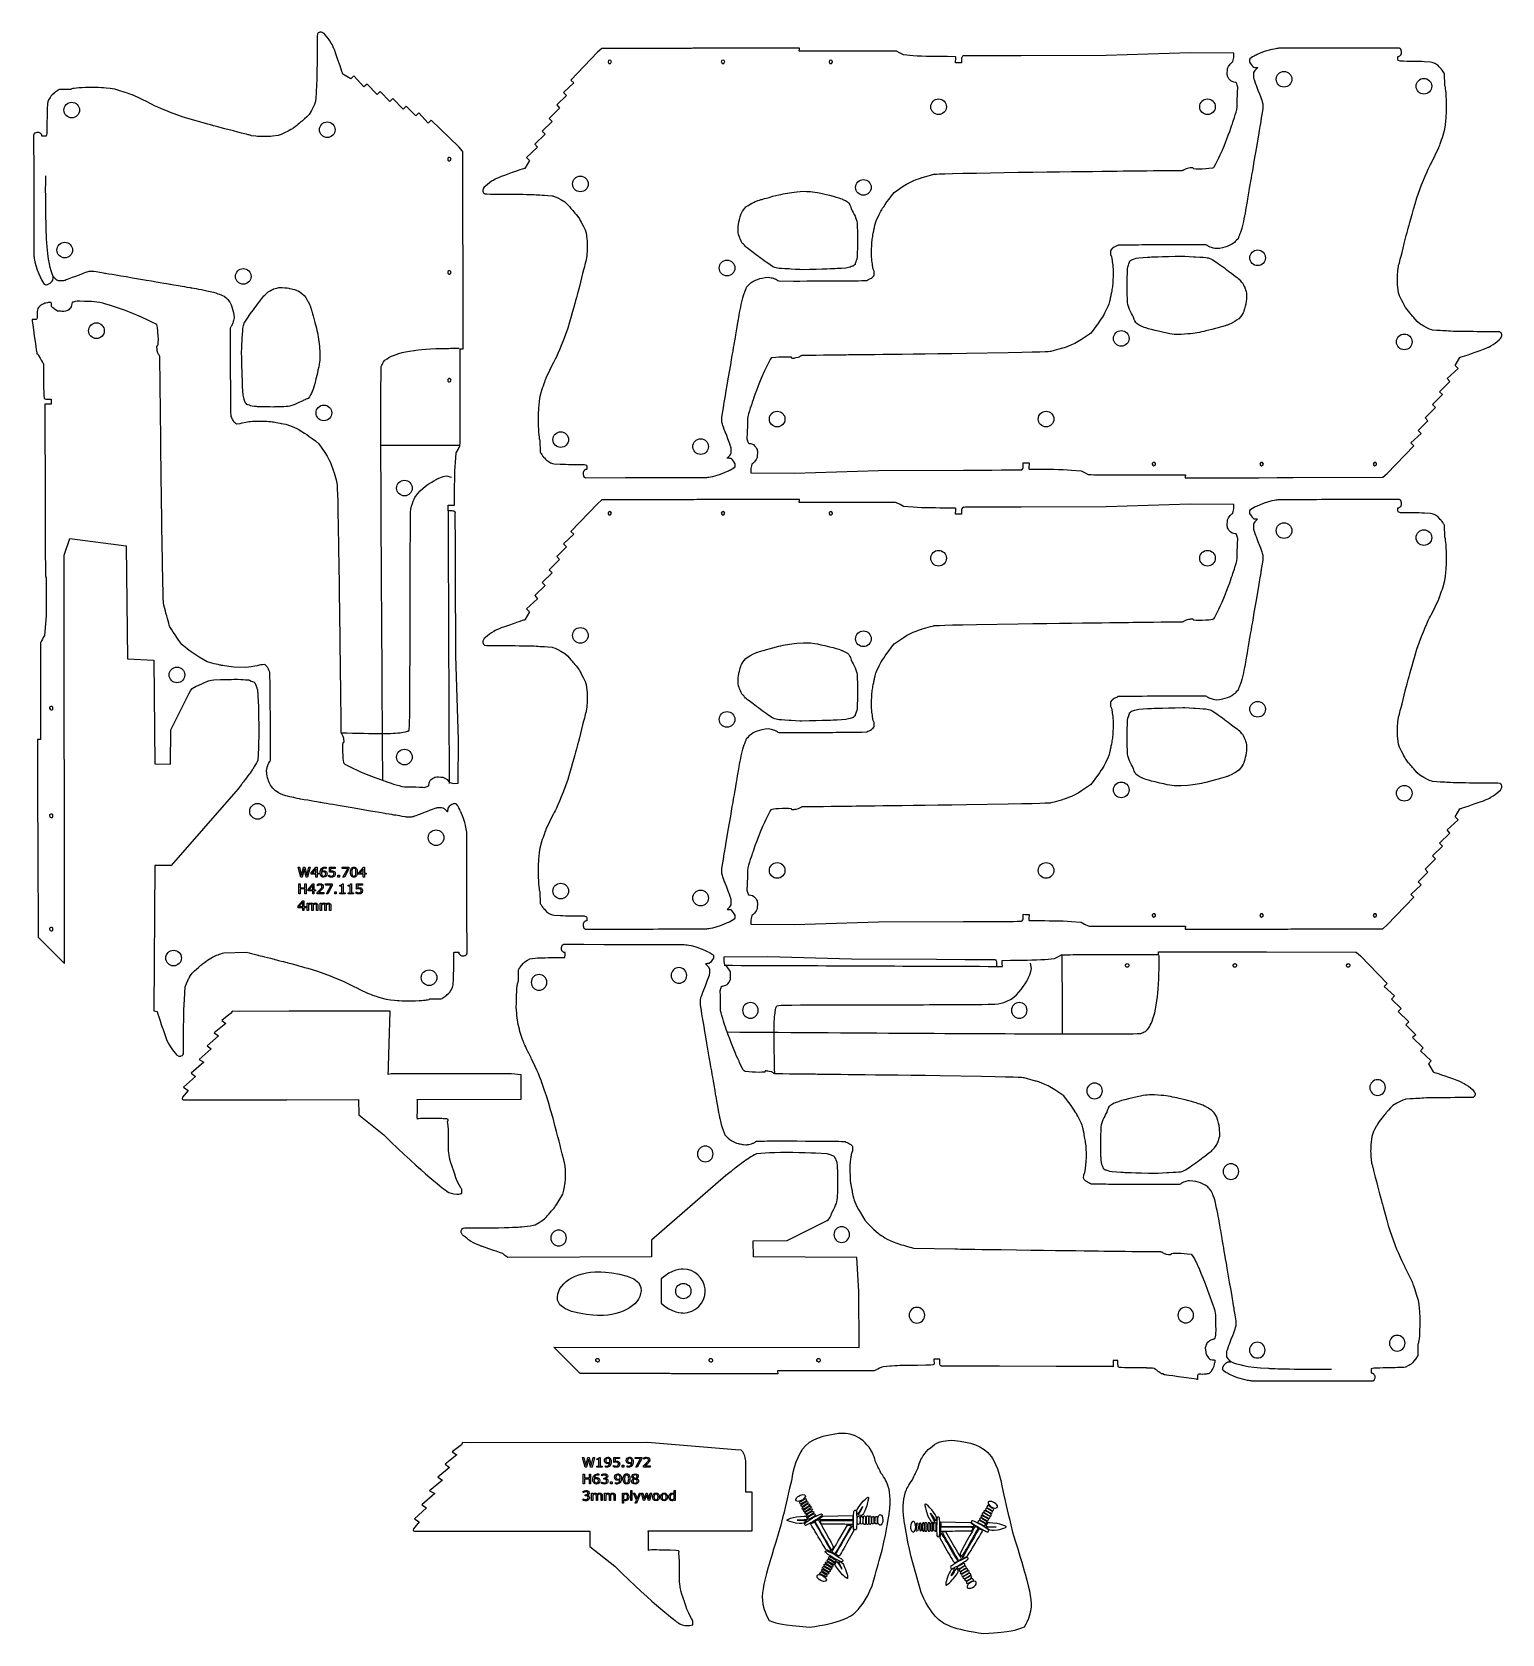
# Model space of a CAD drawing. Extents: x 81 to 204, y 60 to 194.
import ezdxf

# ---------------------------------------------------------------- set-up
doc = ezdxf.new("R2010")
doc.units = 0
doc.layers.add('Layer_1', color=7, linetype='CONTINUOUS')

msp = doc.modelspace()

# ---------------------------------------------------------------- linework, layer by layer
at = {"layer": 'Layer_1', "color": 7}
for points in [[(105.219333, 194.308248), (105.144271, 194.293352)], [(105.929769, 193.756137), (105.656039, 194.087567), (105.558143, 194.187651), (105.467766, 194.246995)], [(104.980682, 192.619262), (104.978301, 192.248181)], [(106.698174, 192.091485), (106.552286, 192.510558)], [(128.472943, 192.624813), (126.220606, 190.302723), (126.488597, 190.06608), (125.620838, 189.266102), (125.860273, 189.013134), (125.057352, 188.2171), (125.296726, 187.95724), (124.416465, 187.094756), (124.655897, 186.841788), (123.825127, 186.017813), (124.093116, 185.781172), (123.207235, 184.930563), (123.446609, 184.670703), (122.530007, 183.82779), (122.769442, 183.574825), (122.376168, 182.901712)], [(136.334294, 192.956058), (128.889702, 192.943146), (128.817206, 192.941029), (128.472943, 192.624813)], [(136.775235, 192.970954), (136.540071, 192.96508)], [(143.84116, 192.975129), (139.215685, 192.975187), (137.669296, 192.972806)], [(148.053454, 192.734215), (146.710379, 192.734215), (145.367036, 192.734215)], [(145.379736, 192.934793), (145.38262, 192.975129)], [(154.908152, 192.332527), (154.089399, 192.402668), (153.818413, 192.553206), (153.506945, 192.714133)], [(158.478175, 192.041158), (158.478175, 192.221776), (158.468385, 192.252266), (157.780231, 192.261976)], [(158.953975, 191.890274), (158.953975, 191.813706), (158.953975, 191.738096), (158.787155, 191.739948), (158.540379, 191.739948), (158.458067, 191.739948)], [(159.134924, 192.324032), (159.111905, 192.325619), (159.095501, 192.332313), (159.032609, 192.292115)], [(181.766721, 192.198114), (181.76381, 192.556886), (178.109094, 192.583686), (171.090069, 192.365333), (163.966454, 192.341944), (161.577266, 192.333319)], [(183.340679, 192.234767), (183.108788, 192.086421)], [(184.958982, 192.869595), (184.326213, 192.684056), (183.980021, 192.543226), (183.723931, 192.429196)], [(187.213618, 192.962993), (185.531191, 192.960109)], [(195.65216, 192.965321), (195.638481, 192.970507), (195.624802, 192.975137), (192.260217, 192.970507)], [(195.523392, 192.137678), (195.523392, 192.274542), (195.535431, 192.277981), (195.547046, 192.277981)], [(195.746283, 191.873111), (195.52752, 191.938053)], [(195.780575, 192.426063), (195.799308, 192.46941)], [(195.818861, 192.635127), (195.814733, 192.703757)], [(198.257284, 191.810905), (197.735666, 191.836331)], [(116.853451, 184.699473), (114.531362, 186.951811), (114.294718, 186.683819), (113.49474, 187.551579), (113.241772, 187.312144), (112.445739, 188.115064), (112.185878, 187.875691), (111.323394, 188.755951), (111.070426, 188.516519), (110.246451, 189.34729), (110.00981, 189.079301), (109.159201, 189.965182), (108.899341, 189.725808), (108.056429, 190.642409), (107.803463, 190.402975), (107.13035, 190.796249)], [(181.455412, 191.63439), (181.549339, 191.72914)], [(183.093482, 191.805306), (183.213939, 191.604183), (183.31457, 191.491518), (183.378419, 191.431082)], [(183.42133, 190.741406), (183.42133, 190.644878)], [(183.524308, 191.358076), (183.578045, 191.35289)], [(183.736364, 191.30527), (183.679891, 191.252628)], [(199.434897, 189.862817), (199.417408, 190.821821), (199.382002, 190.889774), (199.347, 190.952533)], [(84.34492, 189.522902), (83.385917, 189.505413), (83.317964, 189.470006), (83.255205, 189.435004)], [(84.817037, 189.630918), (84.631091, 189.603301)], [(88.532737, 189.384538), (88.020557, 189.530426)], [(181.516769, 190.231294), (181.455915, 190.29405)], [(183.79403, 189.454938), (183.915717, 189.141018)], [(199.542913, 189.3907), (199.515296, 189.576647)], [(82.396833, 188.345289), (82.371406, 187.823671)], [(90.847802, 188.41063), (89.562429, 189.033285)], [(182.065911, 188.057332), (182.063266, 188.715536)], [(184.160459, 188.479393), (184.203393, 188.317232)], [(93.760092, 187.185281), (92.688016, 187.589578)], [(104.521071, 187.765582), (104.32528, 187.428957)], [(81.242416, 185.740164), (81.23723, 185.726485), (81.2326, 185.712806), (81.23723, 182.348222)], [(81.572611, 185.906865), (81.50398, 185.902738)], [(81.781674, 185.86858), (81.738327, 185.887312)], [(82.070059, 185.611397), (81.933195, 185.611397), (81.929756, 185.623435), (81.929756, 185.635051)], [(82.334627, 185.834287), (82.269685, 185.615524)], [(99.851289, 185.602113), (99.484863, 185.643814)], [(101.72418, 185.661488), (101.242352, 185.601054)], [(199.296533, 185.675), (199.442422, 186.187181)], [(117.184696, 176.838123), (117.171784, 184.282715), (117.169668, 184.355211), (116.853451, 184.699473)], [(183.663257, 184.684117), (183.462409, 183.515373)], [(198.322626, 183.359936), (198.94528, 184.645308)], [(121.080932, 182.469536), (120.661859, 182.323647)], [(160.220033, 182.516198), (163.692504, 182.578954)], [(177.526429, 182.754767), (177.567042, 182.772415)], [(178.36484, 182.890557), (178.618735, 182.87537)], [(179.690826, 182.915565), (180.007083, 182.95057)], [(119.41628, 181.70113), (119.084849, 181.4274), (118.984765, 181.329505), (118.925422, 181.239128)], [(153.322822, 180.896665), (154.071143, 181.403784)], [(197.097277, 180.447646), (197.501574, 181.519722)], [(118.864168, 180.990695), (118.879064, 180.915633)], [(120.553155, 180.752044), (120.924235, 180.749662)], [(125.406835, 180.292433), (125.743459, 180.096642)], [(182.574634, 178.467814), (182.45541, 177.907643)], [(81.244744, 177.301623), (81.247628, 175.619196)], [(127.510929, 177.495541), (127.571362, 177.013714)], [(117.199592, 176.397182), (117.193718, 176.632346)], [(151.424992, 176.02603), (151.434781, 176.527955)], [(171.428624, 175.981828), (171.448997, 175.680481), (171.519138, 175.500001), (171.574516, 175.193595)], [(171.960781, 176.407596), (171.870267, 176.363572)], [(179.432916, 176.501391), (178.187609, 176.504248)], [(179.894783, 176.278252), (179.789093, 176.310655)], [(180.577458, 176.206208), (180.297582, 176.187873)], [(181.612215, 176.546933), (181.384834, 176.438917)], [(182.12412, 177.019053), (181.979737, 176.861952)], [(81.338142, 175.046987), (81.523681, 174.414217), (81.664511, 174.068026), (81.778541, 173.811935)], [(117.203767, 169.331256), (117.203825, 173.956731), (117.201444, 175.50312)], [(127.570304, 175.622651), (127.528603, 175.256224)], [(151.655788, 173.997271), (151.635415, 174.298618), (151.565274, 174.479098), (151.509897, 174.785504)], [(195.514108, 174.356448), (195.555809, 174.722875)], [(81.97297, 173.428684), (82.121317, 173.196792)], [(82.402431, 173.181486), (82.603554, 173.301943), (82.716219, 173.402575), (82.776655, 173.466424)], [(82.849662, 173.612313), (82.854848, 173.666049)], [(82.902467, 173.824368), (82.955109, 173.767896)], [(83.466331, 173.509334), (83.562859, 173.509334)], [(84.752799, 173.882034), (85.066719, 174.003721)], [(85.728344, 174.248464), (85.890505, 174.291397)], [(89.52362, 173.751261), (90.692364, 173.550413)], [(140.960292, 172.960046), (141.104676, 173.117148)], [(141.472198, 173.432166), (141.699578, 173.540182)], [(142.506954, 173.772891), (142.78683, 173.791226)], [(143.189629, 173.700847), (143.29532, 173.668444)], [(143.651497, 173.477708), (144.896803, 173.474851)], [(151.123631, 173.571503), (151.214145, 173.615527)], [(171.65942, 173.953069), (171.649631, 173.451144)], [(95.739924, 172.662638), (96.300094, 172.543414)], [(97.188684, 172.212124), (97.345786, 172.067741)], [(140.509778, 171.511285), (140.629002, 172.071456)], [(195.573483, 172.483558), (195.51305, 172.965385)], [(97.660804, 171.700219), (97.76882, 171.472839)], [(98.001529, 170.665463), (98.019865, 170.385587)], [(97.706347, 169.52092), (97.703489, 168.275614)], [(97.929486, 169.982788), (97.897082, 169.877097)], [(125.987135, 169.531453), (125.582839, 168.459378)], [(169.761591, 169.082434), (169.01327, 168.575315)], [(197.677577, 169.686666), (197.340953, 169.882458)], [(202.531258, 169.227056), (202.160177, 169.229437)], [(204.220244, 168.988404), (204.205348, 169.063466)], [(116.962853, 165.118963), (116.962853, 166.462038), (116.962853, 167.80538)], [(117.163431, 167.79268), (117.203767, 167.789797)], [(203.668133, 168.277969), (203.999563, 168.551699), (204.099647, 168.649594), (204.15899, 168.739971)], [(124.761786, 166.619163), (124.139132, 165.333791)], [(139.421156, 165.294982), (139.622003, 166.463726)], [(143.393586, 167.063534), (143.07733, 167.028529)], [(144.719572, 167.088542), (144.465678, 167.103729)], [(145.557983, 167.224332), (145.51737, 167.206684)], [(162.864379, 167.462901), (159.391908, 167.400145)], [(194.611469, 157.354286), (196.863806, 159.676376), (196.595815, 159.913019), (197.463574, 160.712997), (197.224139, 160.965965), (198.02706, 161.761999), (197.787686, 162.021859), (198.667947, 162.884343), (198.428515, 163.137311), (199.259285, 163.961286), (198.991297, 164.197927), (199.877177, 165.048536), (199.637803, 165.308396), (200.554405, 166.151309), (200.31497, 166.404274), (200.708244, 167.077387)], [(202.00348, 167.509563), (202.422554, 167.655452)], [(123.787879, 164.304099), (123.64199, 163.791919)], [(97.800141, 162.048785), (97.844166, 161.958271)], [(98.225909, 161.516629), (98.527256, 161.537002), (98.707736, 161.607143), (99.014142, 161.66252)], [(100.254668, 161.747425), (100.756593, 161.737635)], [(138.923953, 161.499706), (138.881019, 161.661867)], [(141.018501, 161.921767), (141.021147, 161.263563)], [(105.125303, 159.849595), (105.632422, 159.101274)], [(116.561166, 158.264265), (116.631307, 159.083018), (116.781844, 159.354004), (116.942772, 159.665472)], [(123.541499, 160.588399), (123.569116, 160.402453)], [(123.649515, 160.116282), (123.667004, 159.157278), (123.702411, 159.089325), (123.737412, 159.026566)], [(139.290383, 160.524161), (139.168695, 160.838081)], [(141.567643, 159.747805), (141.628498, 159.685049)], [(139.348049, 158.673829), (139.404521, 158.726471)], [(139.560104, 158.621024), (139.506367, 158.626209)], [(139.663083, 159.237693), (139.663083, 159.334221)], [(139.990931, 158.173793), (139.870474, 158.374916), (139.769842, 158.487581), (139.705993, 158.548017)], [(141.629, 158.344709), (141.535073, 158.249959)], [(124.827128, 158.168194), (125.348746, 158.142768)], [(127.265552, 157.343972), (127.269679, 157.275342)], [(127.303837, 157.553036), (127.285104, 157.509689)], [(127.33813, 158.105988), (127.556892, 158.041046)], [(127.432252, 157.013778), (127.445931, 157.008592), (127.45961, 157.003962), (130.824195, 157.008592)], [(127.56102, 157.841421), (127.56102, 157.704557), (127.548981, 157.701118), (127.537366, 157.701118)], [(135.870794, 157.016106), (137.553221, 157.01899)], [(138.12543, 157.109504), (138.7582, 157.295043), (139.104391, 157.435873), (139.360481, 157.549903)], [(139.743733, 157.744332), (139.975624, 157.892679)], [(141.317692, 157.780985), (141.320602, 157.422213), (144.975318, 157.395413), (151.994343, 157.613766), (159.117959, 157.637155), (161.507146, 157.645781)], [(163.949488, 157.655067), (163.972507, 157.65348), (163.988911, 157.646786), (164.051803, 157.686984)], [(164.130437, 158.088825), (164.130437, 158.165393), (164.130437, 158.241003), (164.297257, 158.239151), (164.544034, 158.239151), (164.626346, 158.239151)], [(164.606237, 157.937941), (164.606237, 157.757324), (164.616027, 157.726833), (165.304182, 157.717123)], [(168.17626, 157.646572), (168.995013, 157.576431), (169.266, 157.425893), (169.577467, 157.264966)], [(175.030958, 157.244884), (176.374033, 157.244884), (177.717376, 157.244884)], [(177.704676, 157.044306), (177.701792, 157.00397)], [(179.243252, 157.00397), (183.868727, 157.003912), (185.415116, 157.006293)], [(186.309177, 157.008145), (186.544342, 157.014019)], [(186.750119, 157.023041), (194.19471, 157.035953), (194.267206, 157.03807), (194.611469, 157.354286)], [(116.118912, 154.218442), (116.042344, 154.218442), (115.966734, 154.218442), (115.968586, 154.385261), (115.968586, 154.632038), (115.968586, 154.71435)], [(116.269796, 154.694242), (116.450414, 154.694242), (116.480904, 154.704031), (116.490615, 155.392186)], [(128.472943, 154.822461), (126.220606, 152.500372), (126.488597, 152.263728), (125.620838, 151.46375), (125.860273, 151.210782), (125.057352, 150.414749), (125.296726, 150.154888), (124.416465, 149.292404), (124.655897, 149.039436), (123.825127, 148.215461), (124.093116, 147.97882), (123.207235, 147.128211), (123.446609, 146.868351), (122.530007, 146.025439), (122.769442, 145.772473), (122.376168, 145.09936)], [(136.334294, 155.153706), (128.889702, 155.140794), (128.817206, 155.138678), (128.472943, 154.822461)], [(136.775235, 155.168602), (136.540071, 155.162728)], [(143.84116, 155.172777), (139.215685, 155.172835), (137.669296, 155.170454)], [(148.053454, 154.931864), (146.710379, 154.931864), (145.367036, 154.931864)], [(145.379736, 155.132442), (145.38262, 155.172777)], [(154.908152, 154.530176), (154.089399, 154.600317), (153.818413, 154.750854), (153.506945, 154.911782)], [(158.478175, 154.238806), (158.478175, 154.419424), (158.468385, 154.449914), (157.780231, 154.459625)], [(159.134924, 154.52168), (159.111905, 154.523267), (159.095501, 154.529961), (159.032609, 154.489763)], [(181.766721, 154.395762), (181.76381, 154.754534), (178.109094, 154.781334), (171.090069, 154.562981), (163.966454, 154.539592), (161.577266, 154.530967)], [(183.340679, 154.432466), (183.108788, 154.284119)], [(184.958982, 155.067294), (184.326213, 154.881755), (183.980021, 154.740925), (183.723931, 154.626895)], [(187.213618, 155.160692), (185.531191, 155.157808)], [(195.65216, 155.16302), (195.638481, 155.168206), (195.624802, 155.172836), (192.260217, 155.168206)], [(195.523392, 154.335377), (195.523392, 154.47224), (195.535431, 154.47568), (195.547046, 154.47568)], [(195.780575, 154.623762), (195.799308, 154.667109)], [(195.818861, 154.832825), (195.814733, 154.901455)], [(106.744836, 152.952384), (106.807593, 149.479913)], [(116.55267, 154.037493), (116.554257, 154.060512), (116.560951, 154.076916), (116.520753, 154.139807)], [(158.953975, 154.087922), (158.953975, 154.011354), (158.953975, 153.935744), (158.787155, 153.937596), (158.540379, 153.937596), (158.458067, 153.937596)], [(181.455412, 153.832038), (181.549339, 153.926788)], [(183.093482, 154.003005), (183.213939, 153.801882), (183.31457, 153.689217), (183.378419, 153.628781)], [(183.42133, 152.939104), (183.42133, 152.842576)], [(183.524308, 153.555774), (183.578045, 153.550588)], [(183.736364, 153.502969), (183.679891, 153.450327)], [(195.746283, 154.070809), (195.52752, 154.135751)], [(198.257284, 154.008603), (197.735666, 154.03403)], [(199.434897, 152.060516), (199.417408, 153.019519), (199.382002, 153.087472), (199.347, 153.150231)], [(116.426752, 131.405696), (116.785524, 131.408607), (116.812324, 135.063323), (116.593971, 142.082348), (116.570582, 149.205963), (116.561957, 151.595151)], [(181.516769, 152.428942), (181.455915, 152.491699)], [(183.79403, 151.652637), (183.915717, 151.338717)], [(199.542913, 151.588399), (199.515296, 151.774345)], [(182.065911, 150.25498), (182.063266, 150.913184)], [(184.160459, 150.677092), (184.203393, 150.514931)], [(199.296533, 147.872699), (199.442422, 148.384879)], [(183.663257, 146.881816), (183.462409, 145.713072)], [(198.322626, 145.557634), (198.94528, 146.843007)], [(177.526429, 144.952416), (177.567042, 144.970063)], [(178.36484, 145.088205), (178.618735, 145.073018)], [(179.690826, 145.113214), (180.007083, 145.148218)], [(119.41628, 143.898779), (119.084849, 143.625049), (118.984765, 143.527153), (118.925422, 143.436777)], [(121.080932, 144.667184), (120.661859, 144.521296)], [(153.322822, 143.094313), (154.071143, 143.601432)], [(160.220033, 144.713846), (163.692504, 144.776603)], [(197.097277, 142.645344), (197.501574, 143.71742)], [(118.864168, 143.188343), (118.879064, 143.113281)], [(120.553155, 142.949692), (120.924235, 142.947311)], [(125.406835, 142.490082), (125.743459, 142.29429)], [(127.510929, 139.69319), (127.571362, 139.211362)], [(182.574634, 140.665512), (182.45541, 140.105342)], [(151.424992, 138.223678), (151.434781, 138.725603)], [(171.428624, 138.179527), (171.448997, 137.87818), (171.519138, 137.697699), (171.574516, 137.391293)], [(171.960781, 138.605294), (171.870267, 138.56127)], [(179.432916, 138.699089), (178.187609, 138.701947)], [(179.894783, 138.47595), (179.789093, 138.508354)], [(180.577458, 138.403907), (180.297582, 138.385571)], [(181.612215, 138.744632), (181.384834, 138.636616)], [(182.12412, 139.216752), (181.979737, 139.05965)], [(127.570304, 137.820299), (127.528603, 137.453873)], [(151.655788, 136.194919), (151.635415, 136.496266), (151.565274, 136.676746), (151.509897, 136.983153)], [(195.514108, 136.554147), (195.555809, 136.920573)], [(106.983406, 135.645988), (107.001053, 135.605374)], [(141.472198, 135.629814), (141.699578, 135.73783)], [(142.506954, 135.970539), (142.78683, 135.988875)], [(143.189629, 135.898496), (143.29532, 135.866092)], [(143.651497, 135.675357), (144.896803, 135.672499)], [(151.123631, 135.769152), (151.214145, 135.813176)], [(171.65942, 136.150768), (171.649631, 135.648843)], [(107.119195, 134.807576), (107.104008, 134.553682)], [(140.509778, 133.708934), (140.629002, 134.269104)], [(140.960292, 135.157694), (141.104676, 135.314796)], [(195.573483, 134.681256), (195.51305, 135.163084)], [(107.144204, 133.481591), (107.179208, 133.165334)], [(114.459932, 131.655648), (114.522689, 131.716502)], [(115.863028, 131.717005), (115.957778, 131.623078)], [(125.987135, 131.729102), (125.582839, 130.657026)], [(197.677577, 131.884364), (197.340953, 132.080156)], [(112.28597, 131.106505), (112.944174, 131.109151)], [(169.761591, 131.280133), (169.01327, 130.773014)], [(202.531258, 131.424754), (202.160177, 131.427135)], [(203.668133, 130.475667), (203.999563, 130.749397), (204.099647, 130.847293), (204.15899, 130.937669)], [(204.220244, 131.186103), (204.205348, 131.261165)], [(124.761786, 128.816812), (124.139132, 127.531439)], [(143.393586, 129.261232), (143.07733, 129.226228)], [(144.719572, 129.286241), (144.465678, 129.301428)], [(145.557983, 129.42203), (145.51737, 129.404383)], [(162.864379, 129.6606), (159.391908, 129.597843)], [(194.611469, 119.551985), (196.863806, 121.874074), (196.595815, 122.110717), (197.463574, 122.910696), (197.224139, 123.163664), (198.02706, 123.959697), (197.787686, 124.219558), (198.667947, 125.082042), (198.428515, 125.33501), (199.259285, 126.158985), (198.991297, 126.395626), (199.877177, 127.246234), (199.637803, 127.506095), (200.554405, 128.349007), (200.31497, 128.601973), (200.708244, 129.275086)], [(202.00348, 129.707262), (202.422554, 129.85315)], [(139.421156, 127.49263), (139.622003, 128.661374)], [(123.787879, 126.501747), (123.64199, 125.989567)], [(105.729071, 124.381702), (105.729071, 124.277242), (105.723602, 124.277242)], [(105.972443, 123.595215), (105.972443, 123.710613), (105.9801, 123.710613)], [(106.007445, 123.959459), (106.007445, 124.378937), (106.497475, 124.378937), (106.497475, 124.283229), (106.112998, 124.283229), (106.112998, 124.066652)], [(138.923953, 123.697354), (138.881019, 123.859515)], [(141.018501, 124.119466), (141.021147, 123.461262)], [(105.531634, 122.164517), (104.98035, 122.164517), (104.98035, 122.27882)], [(105.006055, 122.830119), (105.000586, 122.830119), (105.000586, 122.944969)], [(105.093562, 122.258066), (105.531636, 122.258066), (105.531634, 122.164517)], [(107.318386, 122.164517), (106.877577, 122.164517), (106.877577, 122.247647), (107.047119, 122.247647), (107.047119, 122.793464), (106.877577, 122.793464), (106.877577, 122.867843)], [(107.067355, 122.981614), (107.152125, 122.981614), (107.152125, 122.247663), (107.318386, 122.247663), (107.318386, 122.164517)], [(108.031555, 122.164517), (107.590746, 122.164517), (107.590746, 122.247647), (107.760288, 122.247647), (107.760288, 122.793464), (107.590746, 122.793464), (107.590746, 122.867843)], [(107.780524, 122.981614), (107.865295, 122.981614), (107.865295, 122.247663), (108.031555, 122.247663), (108.031555, 122.164517)], [(108.254146, 122.19513), (108.254146, 122.310525), (108.261803, 122.310525)], [(108.289148, 122.559376), (108.289148, 122.978855), (108.779179, 122.978855), (108.779179, 122.883144), (108.394701, 122.883144), (108.394701, 122.666569)], [(123.541499, 122.786047), (123.569116, 122.600101)], [(123.649515, 122.31393), (123.667004, 121.354927), (123.702411, 121.286974), (123.737412, 121.224215)], [(139.290383, 122.721809), (139.168695, 123.035729)], [(104.254055, 121.22055), (104.254055, 120.764427), (104.151236, 120.764427), (104.151236, 121.375326), (104.254055, 121.375326), (104.254055, 121.307508)], [(104.648375, 121.155473), (104.648375, 120.764432), (104.545557, 120.764432), (104.545557, 121.112267)], [(105.042698, 120.76443), (104.939879, 120.76443), (104.939879, 121.112264)], [(105.042698, 121.160932), (105.042698, 120.76443)], [(105.343487, 121.22055), (105.343487, 120.764427), (105.240668, 120.764427), (105.240668, 121.375326), (105.343487, 121.375326), (105.343487, 121.307508)], [(105.737808, 121.155473), (105.737808, 120.764432), (105.63499, 120.764432), (105.63499, 121.112267)], [(106.13214, 120.76443), (106.029321, 120.76443), (106.029321, 121.112264)], [(106.13213, 121.160932), (106.13214, 120.76443)], [(139.348049, 120.871477), (139.404521, 120.924119)], [(139.560104, 120.818672), (139.506367, 120.823858)], [(139.663083, 121.435342), (139.663083, 121.531869)], [(139.990931, 120.371441), (139.870474, 120.572564), (139.769842, 120.685229), (139.705993, 120.745665)], [(141.567643, 121.945504), (141.628498, 121.882747)], [(124.827128, 120.365843), (125.348746, 120.340416)], [(127.265552, 119.541621), (127.269679, 119.47299)], [(127.303837, 119.750684), (127.285104, 119.707337)], [(127.33813, 120.303637), (127.556892, 120.238695)], [(127.56102, 120.039069), (127.56102, 119.902205), (127.548981, 119.898766), (127.537366, 119.898766)], [(138.12543, 119.307152), (138.7582, 119.492691), (139.104391, 119.633521), (139.360481, 119.747551)], [(139.743733, 119.94198), (139.975624, 120.090327)], [(141.317692, 119.978684), (141.320602, 119.619911), (144.975318, 119.593112), (151.994343, 119.811465), (159.117959, 119.834854), (161.507146, 119.843479)], [(141.629, 120.542408), (141.535073, 120.447658)], [(163.949488, 119.852766), (163.972507, 119.851178), (163.988911, 119.844485), (164.051803, 119.884683)], [(164.130437, 120.286524), (164.130437, 120.363092), (164.130437, 120.438702), (164.297257, 120.43685), (164.544034, 120.43685), (164.626346, 120.43685)], [(164.606237, 120.13564), (164.606237, 119.955022), (164.616027, 119.924532), (165.304182, 119.914821)], [(168.17626, 119.84427), (168.995013, 119.774129), (169.266, 119.623592), (169.577467, 119.462664)], [(175.030958, 119.442582), (176.374033, 119.442582), (177.717376, 119.442582)], [(186.750119, 119.22074), (194.19471, 119.233652), (194.267206, 119.235768), (194.611469, 119.551985)], [(127.432252, 119.211426), (127.445931, 119.20624), (127.45961, 119.20161), (130.824195, 119.20624)], [(135.870794, 119.213754), (137.553221, 119.216638)], [(177.704676, 119.242004), (177.701792, 119.201669)], [(179.243252, 119.201669), (183.868727, 119.201611), (185.415116, 119.203992)], [(186.309177, 119.205844), (186.544342, 119.211718)], [(139.077726, 116.531958), (139.080637, 116.890731), (142.735353, 116.91753), (149.754378, 116.699178), (156.877994, 116.675788), (159.267181, 116.667163)], [(165.936295, 116.666372), (166.755048, 116.736513), (167.026034, 116.88705), (167.337502, 117.047978)], [(172.790993, 117.06806), (174.134068, 117.06806), (175.477411, 117.06806)], [(175.464711, 117.268638), (175.461827, 117.308973)], [(177.003287, 117.308973), (181.628762, 117.309032), (183.175151, 117.30665)], [(184.069212, 117.304798), (184.304376, 117.298925)], [(184.510153, 117.289902), (191.954745, 117.276991), (192.027241, 117.274874), (192.371504, 116.958657)], [(192.371504, 116.958657), (194.623841, 114.636568), (194.35585, 114.399925), (195.223609, 113.599946), (194.984174, 113.346978), (195.787095, 112.550945), (195.547721, 112.291084), (196.427982, 111.428601), (196.18855, 111.175633), (197.01932, 110.351657), (196.751332, 110.115017), (197.637212, 109.264408), (197.397838, 109.004547), (198.31444, 108.161635), (198.075005, 107.908669), (198.468279, 107.235556)], [(139.389035, 115.968234), (139.295108, 116.062984)], [(161.709523, 116.657876), (161.732542, 116.659464), (161.748946, 116.666158), (161.811838, 116.625959)], [(161.890472, 116.224118), (161.890472, 116.14755), (161.890472, 116.071941), (162.057292, 116.073793), (162.304069, 116.073793), (162.38638, 116.073793)], [(162.366272, 116.375002), (162.366272, 116.55562), (162.376062, 116.586111), (163.064216, 116.595821)], [(139.327678, 114.565138), (139.388533, 114.627895)], [(138.778536, 112.391176), (138.781181, 113.04938)], [(141.153621, 107.24941), (140.837364, 107.284414)], [(142.479607, 107.224401), (142.225713, 107.209214)], [(143.318018, 107.088612), (143.277405, 107.10626)], [(160.624414, 106.850042), (157.151943, 106.912799)], [(199.763515, 106.803381), (200.182588, 106.657492)], [(201.428167, 106.034975), (201.759598, 105.761245), (201.859682, 105.663349), (201.919025, 105.572973)], [(167.521625, 105.230509), (166.773304, 105.737628)], [(200.291293, 105.085888), (199.920212, 105.083507)], [(201.980279, 105.32454), (201.965383, 105.249477)], [(195.437612, 104.626278), (195.100988, 104.430486)], [(169.419455, 100.359874), (169.409666, 100.861799)], [(193.333518, 101.829386), (193.273085, 101.347558)], [(193.274143, 99.956496), (193.315844, 99.590069)], [(169.188659, 98.331115), (169.209032, 98.632462), (169.279173, 98.812943), (169.33455, 99.119349)], [(169.720816, 97.905348), (169.630302, 97.949372)], [(177.654818, 98.034692), (177.549127, 98.002288)], [(178.337493, 98.106735), (178.057617, 98.125071)], [(177.192951, 97.811553), (175.947644, 97.808695)], [(179.372249, 97.76601), (179.144869, 97.874026)], [(179.884155, 97.29389), (179.739772, 97.450992)], [(180.334669, 95.84513), (180.215445, 96.4053)], [(194.857312, 93.865298), (195.261608, 92.793222)], [(181.423291, 89.628827), (181.222444, 90.79757)], [(196.082661, 90.953008), (196.705315, 89.667636)], [(197.056568, 88.637943), (197.202457, 88.125763)], [(181.920494, 85.833551), (181.963428, 85.995711)], [(181.554064, 84.858005), (181.675752, 85.171926)], [(197.302948, 84.922244), (197.275331, 84.736297)], [(181.181364, 83.571538), (181.181364, 83.668066)], [(197.194932, 84.450126), (197.177443, 83.491123), (197.142037, 83.42317), (197.107035, 83.360411)], [(180.853517, 82.507638), (180.973973, 82.708761), (181.074605, 82.821425), (181.138454, 82.881862)], [(181.100714, 82.078176), (180.868823, 82.226523)], [(181.284343, 82.954868), (181.33808, 82.960054)], [(181.496399, 83.007674), (181.439926, 83.060315)], [(182.719017, 81.443348), (182.086247, 81.628888), (181.740056, 81.769717), (181.483966, 81.883747)], [(193.283427, 82.175265), (193.283427, 82.038402), (193.295466, 82.034962), (193.307081, 82.034962)], [(193.506318, 82.439833), (193.287555, 82.374891)], [(193.54061, 81.88688), (193.559343, 81.843533)], [(196.017319, 82.502039), (195.495701, 82.476613)], [(184.973653, 81.349951), (183.291226, 81.352835)], [(193.412195, 81.347622), (193.398516, 81.342436), (193.384837, 81.337806), (190.020252, 81.342436)], [(193.578895, 81.677817), (193.574768, 81.609187)], [(128.861415, 74.147616), (128.420606, 74.147616), (128.420606, 74.230746), (128.590148, 74.230746), (128.590148, 74.776563), (128.420606, 74.776563), (128.420606, 74.850943)], [(128.610389, 74.964713), (128.695159, 74.964713), (128.695159, 74.230762), (128.86142, 74.230762), (128.861415, 74.147616)], [(129.122842, 74.144325), (129.122842, 74.248785), (129.128319, 74.248785)], [(129.797162, 74.178229), (129.797162, 74.293624), (129.804808, 74.293624)], [(129.832171, 74.542475), (129.832171, 74.961954), (130.322201, 74.961954), (130.322201, 74.866243), (129.937724, 74.866243), (129.937724, 74.649669)], [(130.956082, 74.144325), (130.956082, 74.248785), (130.961559, 74.248785)], [(132.880648, 74.147616), (132.329364, 74.147616), (132.329364, 74.261919)], [(132.355069, 74.813218), (132.349592, 74.813218), (132.349592, 74.928069)], [(132.442561, 74.241139), (132.880634, 74.241139), (132.880648, 74.147616)], [(128.575917, 73.564628), (128.575917, 73.460168), (128.57044, 73.460168)], [(128.808364, 72.781986), (128.808364, 72.896288), (128.816566, 72.896288)], [(128.837362, 73.413104), (128.831885, 73.413104), (128.831885, 73.527409)], [(129.045748, 73.144028), (128.996525, 73.144028), (128.996525, 73.234815), (129.03481, 73.234815)], [(129.167144, 73.200366), (129.167144, 73.192719)], [(129.978206, 72.744237), (129.978206, 72.848698), (129.983682, 72.848698)], [(131.480563, 73.182321), (131.480563, 73.185602)], [(131.751282, 73.181226), (131.751282, 73.177945)], [(127.252958, 71.381898), (127.252958, 71.496203), (127.26116, 71.496203)], [(127.281953, 72.013019), (127.276476, 72.013019), (127.276476, 72.127322)], [(127.490315, 71.743938), (127.441092, 71.743938), (127.441092, 71.834727), (127.479375, 71.834727)], [(127.611735, 71.800278), (127.611735, 71.792632)], [(128.078733, 71.803559), (128.078733, 71.347438), (127.975913, 71.347438), (127.975913, 71.958335), (128.078733, 71.958335), (128.078733, 71.890517)], [(128.47306, 71.738485), (128.47306, 71.347446), (128.37024, 71.347446), (128.37024, 71.695281)], [(128.867432, 71.347444), (128.764612, 71.347444), (128.764612, 71.695278)], [(128.867376, 71.74397), (128.867432, 71.347444)], [(129.168176, 71.803559), (129.168176, 71.347438), (129.065356, 71.347438), (129.065356, 71.958335), (129.168176, 71.958335), (129.168176, 71.890517)], [(129.562503, 71.738485), (129.562503, 71.347446), (129.459683, 71.347446), (129.459683, 71.695281)], [(129.956872, 71.347444), (129.854055, 71.347444), (129.854055, 71.695278)], [(129.956817, 71.74397), (129.956872, 71.347444)], [(130.651454, 71.378069), (130.651454, 71.122117), (130.548634, 71.122117), (130.548634, 71.95834), (130.651454, 71.95834), (130.651454, 71.894351)], [(130.651448, 71.807935), (130.651448, 71.461741)], [(134.883427, 71.497844), (134.883427, 71.848411)], [(134.986247, 71.347444), (134.883427, 71.347444), (134.883427, 71.411431)], [(134.88343, 71.933731), (134.88343, 72.198436), (134.986249, 72.198436), (134.986247, 71.347444)]]:
    msp.add_lwpolyline(points, dxfattribs=at)
at = {"layer": 'Layer_1', "color": 5}
for points in [[(129.490667, 191.975877)], [(138.980686, 191.975877)], [(148.008063, 191.975877)], [(185.978514, 189.715067)], [(157.040866, 188.720113)], [(179.567359, 188.720113)], [(197.699592, 189.131651)], [(85.076086, 187.787597)], [(106.483604, 186.14372)], [(116.204515, 183.681749)], [(127.028697, 182.254966)], [(150.740476, 181.969616)], [(84.49267, 176.066518)], [(139.314864, 175.219257)], [(183.769548, 174.759842)], [(99.447895, 173.857553)], [(116.204515, 174.19173)], [(172.343937, 168.009483)], [(196.055716, 167.724133)], [(116.204515, 165.164354)], [(106.198255, 162.431941)], [(143.517053, 161.258986)], [(166.043546, 161.258986)], [(125.38482, 160.847448)], [(137.105898, 160.264032)], [(175.076349, 158.003222)], [(184.103726, 158.003222)], [(193.593745, 158.003222)], [(112.948751, 156.131551)], [(129.490667, 154.173525)], [(138.980686, 154.173525)], [(148.008063, 154.173525)], [(185.978514, 151.912766)], [(157.040866, 150.917761)], [(179.567359, 150.917761)], [(197.699592, 151.32935)], [(127.028697, 144.452614)], [(150.740476, 144.167265)], [(139.314864, 137.416905)], [(183.769548, 136.957541)], [(112.948751, 133.605057)], [(172.343937, 130.207181)], [(196.055716, 129.921832)], [(143.517053, 123.456685)], [(166.043546, 123.456685)], [(125.38482, 123.045096)], [(137.105898, 122.46168)], [(175.076349, 120.200921)], [(184.103726, 120.200921)], [(193.593745, 120.200921)], [(172.836384, 116.309721)], [(181.863761, 116.309721)], [(191.35378, 116.309721)], [(141.277088, 113.053958)], [(163.803581, 113.053958)], [(170.103972, 106.303461)], [(193.81575, 106.58881)], [(181.529583, 99.553101)], [(183.738549, 84.597876)], [(195.459627, 85.181292)]]:
    msp.add_lwpolyline(points, close=True, dxfattribs=at)
for points in [[(143.159052, 180.567277), (143.653753, 180.685421)], [(145.157829, 180.938822), (145.730102, 180.984018)], [(149.531275, 179.989866), (149.604236, 179.844049)], [(140.731275, 179.470197), (140.904475, 179.678398)], [(149.722299, 179.543146), (149.810055, 179.357104), (149.809928, 179.35711)], [(150.108513, 178.714247), (150.18886, 178.473352)], [(140.246596, 177.539185), (140.251797, 177.817912)], [(141.509344, 175.859678), (141.160402, 176.123269)], [(143.133963, 174.697169), (142.73704, 174.961043)], [(149.619291, 174.647252), (149.491073, 174.602056)], [(150.148756, 175.179409), (150.10853, 175.076511)], [(172.935657, 174.79969), (172.975882, 174.902588)], [(173.465121, 175.331847), (173.593339, 175.377043)], [(179.950449, 175.28193), (180.347373, 175.018056)], [(181.575068, 174.119421), (181.92401, 173.85583)], [(100.088316, 171.663073), (100.351907, 172.012015)], [(101.767823, 172.925821), (102.04655, 172.920619)], [(103.698836, 172.441142), (103.907036, 172.267942)], [(182.837816, 172.439914), (182.832615, 172.161187)], [(98.925807, 170.038454), (99.189681, 170.435377)], [(172.975899, 171.264853), (172.895553, 171.505747)], [(173.362113, 170.435953), (173.274358, 170.621995), (173.274485, 170.621989)], [(182.353137, 170.508902), (182.179938, 170.300701)], [(104.795915, 170.013365), (104.914059, 169.518664)], [(173.553137, 169.989233), (173.480177, 170.13505)], [(177.926583, 169.040277), (177.35431, 168.995081)], [(179.92536, 169.411822), (179.43066, 169.293678)], [(105.167461, 168.014588), (105.212656, 167.442315)], [(98.87589, 163.553126), (98.830694, 163.681343)], [(99.408048, 163.023661), (99.30515, 163.063886)], [(102.942885, 163.063904), (102.70199, 162.983557)], [(103.771784, 163.450118), (103.585743, 163.362362), (103.585748, 163.362489)], [(104.218504, 163.641141), (104.072687, 163.568181)], [(143.159052, 142.764925), (143.653753, 142.883069)], [(145.157829, 143.136471), (145.730102, 143.181666)], [(140.731275, 141.667846), (140.904475, 141.876046)], [(149.531275, 142.187514), (149.604236, 142.041698)], [(149.722299, 141.740794), (149.810055, 141.554753), (149.809928, 141.554759)], [(150.108513, 140.911895), (150.18886, 140.671)], [(140.246596, 139.736833), (140.251797, 140.01556)], [(141.509344, 138.057326), (141.160402, 138.320917)], [(143.133963, 136.894817), (142.73704, 137.158691)], [(149.619291, 136.8449), (149.491073, 136.799704)], [(150.148756, 137.377058), (150.10853, 137.27416)], [(172.935657, 136.997388), (172.975882, 137.100286)], [(173.465121, 137.529546), (173.593339, 137.574742)], [(179.950449, 137.479629), (180.347373, 137.215755)], [(181.575068, 136.31712), (181.92401, 136.053529)], [(182.837816, 134.637613), (182.832615, 134.358886)], [(172.975899, 133.462551), (172.895553, 133.703446)], [(173.362113, 132.633652), (173.274358, 132.819693), (173.274485, 132.819687)], [(173.553137, 132.186932), (173.480177, 132.332748)], [(179.92536, 131.609521), (179.43066, 131.491377)], [(182.353137, 132.7066), (182.179938, 132.4984)], [(177.926583, 131.237975), (177.35431, 131.19278)], [(175.686618, 105.272667), (175.114345, 105.317863)], [(177.685395, 104.901121), (177.190694, 105.019265)], [(171.122148, 103.876991), (171.034392, 103.690949), (171.03452, 103.690955)], [(171.313172, 104.32371), (171.240211, 104.177894)], [(180.113172, 103.804042), (179.939972, 104.012242)], [(170.735934, 103.048091), (170.655588, 102.807196)], [(180.597851, 101.873029), (180.59265, 102.151756)], [(170.695691, 99.513254), (170.735917, 99.410356)], [(177.710484, 99.031014), (178.107407, 99.294887)], [(179.335103, 100.193522), (179.684045, 100.457113)], [(171.225156, 98.981096), (171.353374, 98.935901)], [(128.550638, 82.946856), (128.472298, 82.946856)], [(138.040692, 82.946856), (137.962693, 82.946856)], [(147.067947, 82.946856), (146.989612, 82.946856)], [(117.154826, 76.209217), (117.063957, 76.016769), (116.289953, 75.426177), (116.679397, 75.173208), (115.69521, 74.383424), (116.059593, 74.123563), (115.079324, 73.298576), (115.468766, 73.045607), (114.388492, 72.164367), (114.831493, 71.927726), (113.762502, 70.996609), (114.151885, 70.736747), (113.134114, 69.824255), (113.523558, 69.571288), (113.045907, 68.98846), (113.018277, 68.880493), (113.063528, 68.81263), (113.063528, 68.81263), (113.123872, 68.778763), (125.232402, 68.79149), (127.811984, 68.793871), (127.827171, 67.505798), (127.827171, 67.505798), (129.912521, 65.838725)], [(140.504885, 75.561067), (140.037092, 75.599271), (132.658444, 76.200922), (117.830058, 76.186132), (117.154826, 76.209217)], [(132.720066, 68.809116), (141.422674, 68.82396), (141.422674, 72.047751), (141.422674, 72.047751), (140.890805, 72.047751), (140.890805, 74.551073)], [(132.733666, 68.629472), (132.731284, 68.712109)], [(132.734433, 67.167043), (132.726628, 67.355374), (132.727686, 67.41966), (132.734724, 67.774857)], [(135.303625, 66.638319), (135.268197, 66.927256)], [(135.348416, 64.883518), (135.348416, 65.342862)], [(136.106781, 61.910848), (135.95115, 62.252381)], [(135.790595, 60.896382), (136.026405, 60.881248)], [(136.443215, 60.936556), (136.443165, 61.288234)]]:
    msp.add_lwpolyline(points, dxfattribs=at)
at = {"layer": 'Layer_1', "color": 1}
for points in [[(85.826054, 171.762877), (85.490662, 171.761617)], [(81.525163, 170.522589), (81.527487, 170.374376)], [(81.557293, 171.062113), (81.527487, 170.906654)], [(81.933977, 171.49404), (81.788636, 171.393408)], [(82.812449, 171.249297), (82.722756, 171.338168)], [(84.101651, 171.002511), (83.889176, 170.941257)], [(88.828721, 171.032207), (87.909914, 171.348459)], [(81.286437, 170.243804), (81.09583, 170.250819)], [(91.56559, 167.798336), (91.557796, 167.891035)], [(91.665811, 168.318034), (91.680988, 168.5718)], [(81.571504, 167.348369), (81.642876, 167.239127)], [(82.044717, 166.509689), (82.064543, 165.506653), (82.062218, 164.601657), (82.075618, 164.13706)], [(91.876642, 160.226246), (91.796246, 167.085439), (91.80144, 167.110732), (91.799256, 167.145874)], [(82.136325, 163.629388), (82.155193, 163.609976)], [(82.251173, 163.172869), (82.165034, 163.173569), (82.166127, 163.169999), (82.17556, 160.790257)], [(82.344971, 163.579895), (82.602702, 163.579895)], [(82.688839, 163.579895), (82.688839, 163.511396), (82.688839, 163.306164), (82.685829, 163.169439), (82.596136, 163.170139), (82.508767, 163.170839)], [(81.589553, 125.958394), (81.597072, 118.539712), (83.813694, 116.323228), (83.779102, 150.518163), (84.254366, 151.903892), (88.991691, 151.30147), (89.080017, 141.841588), (91.311679, 141.720312), (91.372385, 133.04333), (92.698366, 133.012976), (92.728309, 135.875356), (94.244614, 138.890058)], [(82.207418, 151.277598), (82.216442, 148.888567)], [(82.282072, 148.295169), (82.275099, 148.285326), (82.272229, 148.253054), (82.272229, 148.241846), (82.27934, 148.237716), (82.269085, 147.550112), (82.27934, 145.426195), (82.13851, 143.789024)], [(82.250076, 148.706444), (82.265252, 148.662691)], [(82.288498, 148.386776), (82.288498, 148.354784)], [(92.263443, 145.854712), (92.127673, 146.336538)], [(81.817338, 143.166504), (81.812144, 141.803057)], [(95.763524, 141.576243), (95.095747, 141.977809)], [(99.755411, 141.209812), (99.449416, 141.154439), (99.017358, 141.114242), (98.013096, 141.134614)], [(100.543644, 141.355288), (100.393244, 141.345033)], [(94.696772, 139.473334), (94.842249, 139.545935)], [(96.333806, 140.088063), (96.893567, 140.103373)], [(99.464723, 139.977855), (99.567678, 139.937659)], [(101.044613, 139.4999), (101.031077, 140.722519)], [(99.994267, 139.234745), (100.039387, 138.2581)], [(81.80695, 137.753201), (81.80695, 135.066785), (81.766752, 135.069655), (81.72669, 135.071965)], [(81.606234, 135.079756), (81.566036, 135.082067), (81.566036, 131.998865), (81.566036, 128.915531), (81.56836, 127.369009)], [(100.05976, 134.384074), (99.999327, 133.314317)], [(100.993341, 133.195408), (101.020959, 133.245727)], [(100.749966, 132.486208), (100.762818, 132.628127)], [(100.835421, 131.857394), (100.796316, 132.036647)], [(98.167865, 130.727034), (92.758389, 124.516746), (91.371566, 124.516746), (91.297733, 112.35226), (91.578433, 112.290593)], [(102.181227, 130.428458), (101.958908, 130.511588)], [(108.077862, 129.321241), (106.90898, 129.522504)], [(114.697236, 129.241107), (114.45878, 129.153329)], [(115.106734, 129.3591), (115.03878, 129.350629)], [(115.814708, 129.104158), (115.762065, 129.160623)], [(115.912574, 129.125488), (115.910264, 129.079271)], [(116.266565, 129.630416), (116.16648, 129.570121), (116.053269, 129.46949), (115.932813, 129.341515)], [(116.595663, 129.702856), (116.525525, 129.706846)], [(112.74149, 128.575926), (112.615839, 128.579496)], [(117.33878, 128.141297), (117.24594, 128.457542)], [(117.526882, 123.887981), (117.524571, 125.570276), (117.522401, 127.252431)], [(82.56472, 119.268007), (82.56472, 119.189667)], [(117.53195, 117.145142), (117.53657, 117.158954), (117.53426, 118.841109)], [(95.789906, 116.6079), (96.206787, 116.838558)], [(97.167432, 117.208132), (99.037314, 117.256127), (99.285063, 117.228097)], [(116.430796, 116.822429), (116.433106, 117.243134)], [(116.840139, 117.25696), (116.840139, 117.248622)], [(116.923787, 117.072106), (116.95524, 117.035872)], [(117.128473, 116.960673), (117.196972, 116.964663)], [(117.348328, 116.982984), (117.40247, 117.003222)], [(117.499958, 117.077734), (117.517459, 117.104672)], [(122.607001, 116.609849), (122.800059, 116.720601)], [(124.886661, 116.820795), (125.307234, 116.823684)], [(125.448416, 117.590171), (125.453039, 117.658259)], [(125.593174, 117.285679), (125.556937, 117.316715)], [(125.6155, 117.920249), (125.628909, 117.924873)], [(125.745221, 117.160565), (125.745221, 117.233028), (125.72141, 117.233028)], [(125.736552, 116.825996), (125.740597, 116.892576)], [(127.325147, 117.927185), (129.007307, 117.924873)], [(135.736061, 117.915048), (135.87908, 117.892739)], [(136.308265, 117.824922), (136.624923, 117.731676)], [(138.173918, 116.760093), (138.053323, 116.559377), (137.953101, 116.446301), (137.889243, 116.385871)], [(138.062339, 117.11189), (138.159006, 117.04134)], [(94.705385, 115.704137), (95.041871, 115.995362)], [(105.009422, 115.686223), (106.0815, 115.282333)], [(121.851177, 114.877784), (121.851044, 115.628284)], [(121.851177, 115.781418), (121.886316, 115.844177)], [(121.991867, 116.027531), (122.237842, 116.323678)], [(137.562598, 116.302999), (137.516131, 116.300109)], [(137.531331, 116.260057), (137.587912, 116.207291)], [(137.743363, 116.313402), (137.689209, 116.3082)], [(137.73722, 116.066601), (137.837436, 115.886113)], [(137.846336, 115.696615), (137.846336, 115.599948)], [(93.85672, 113.298557), (93.922075, 114.358192)], [(108.564603, 114.149957), (109.207495, 113.838354)], [(116.106886, 113.928869), (116.327973, 114.315671), (116.373098, 114.526503), (116.398118, 115.048253)], [(121.690513, 113.617278), (121.705713, 114.034025)], [(121.816038, 114.777134), (121.83355, 114.817359)], [(137.812468, 115.328676), (137.636639, 114.851366), (137.473658, 114.409738), (137.351705, 114.095808)], [(110.236777, 113.4871), (110.749094, 113.341211)], [(112.807931, 113.190814), (113.224541, 113.20613)], [(114.424597, 113.349142), (114.464794, 113.366643)], [(114.640624, 113.366643), (115.383734, 113.366643), (115.451554, 113.401786), (115.514313, 113.436921)], [(137.106822, 113.434328), (137.064285, 113.272572), (137.059084, 113.134072), (137.066481, 112.88304)], [(113.365595, 104.937004), (122.06805, 104.952324), (122.06805, 107.000971), (122.06805, 107.000971), (121.264974, 107.091022), (111.654034, 107.093404), (111.184232, 107.093404), (110.935159, 107.025985), (110.950716, 107.495279), (110.957754, 107.710462), (111.020138, 109.584583), (111.020138, 109.584583), (111.104669, 112.336876), (102.643884, 112.322139), (98.480023, 112.315207), (97.891936, 112.337167), (97.70912, 112.14472), (96.996732, 111.55413), (97.324561, 111.301162), (96.350474, 110.511381), (96.704759, 110.25152), (95.76843, 109.426536), (96.113933, 109.173568), (95.084924, 108.292328), (95.476663, 108.055688), (94.433932, 107.124574), (94.797057, 106.864714), (93.796707, 105.952224), (94.168733, 105.699258), (93.689813, 105.117998), (93.663699, 105.008397)], [(121.702939, 112.16346), (121.665199, 112.6781)], [(122.117357, 110.11706), (121.971599, 110.629376)], [(92.352856, 109.969375), (92.508452, 109.658325)], [(92.976606, 108.95035), (93.11347, 108.784635), (93.211366, 108.684004), (93.392257, 108.566285)], [(93.69374, 108.626174), (93.732297, 108.675261)], [(137.603823, 109.63946), (137.804955, 108.470577)], [(93.663699, 105.008397), (93.708953, 104.94092), (93.708953, 104.94092), (93.769013, 104.906995), (102.43798, 104.915541), (108.457111, 104.921838), (108.472298, 103.634228), (108.472298, 103.634228), (110.557757, 101.967025)], [(113.378718, 104.757268), (113.376866, 104.840331)], [(113.379591, 103.294926), (113.371786, 103.483653), (113.372844, 103.547992), (113.379777, 103.902788)], [(138.486807, 104.515062), (138.543273, 104.197168)], [(115.948434, 102.766646), (115.913352, 103.055579)], [(138.912172, 102.573947), (139.077742, 102.129447), (139.142964, 101.973852), (139.287624, 101.816748)], [(115.99363, 101.011485), (115.993685, 101.47119)], [(139.882518, 101.393718), (140.109762, 101.2857)], [(141.267427, 101.200366), (141.372574, 101.23302)], [(141.728885, 101.413652), (141.779224, 101.441278)], [(149.215954, 101.406139), (149.306333, 101.362099)], [(149.678232, 101.152356), (149.788568, 101.057196)], [(125.649293, 99.868264), (125.512429, 100.39548)], [(142.867894, 100.452171), (141.798146, 100.391741)], [(147.718709, 100.386805), (146.742062, 100.431943)], [(148.461673, 99.857242), (148.421621, 99.960065)], [(149.597527, 99.410043), (149.607641, 98.90784)], [(116.751851, 98.038788), (116.596358, 98.380352)], [(139.210994, 98.560279), (133.000567, 93.150947), (133.000567, 91.764131), (120.949161, 91.689471), (120.714948, 91.855464), (120.529132, 92.040864)], [(116.435666, 97.024386), (116.671619, 97.009596)], [(117.088293, 97.064499), (117.088264, 97.416215)], [(125.322966, 96.599248), (125.553897, 97.016134)], [(148.572275, 96.726189), (148.587186, 97.286088)], [(147.95713, 95.089161), (148.030136, 95.234498), (148.075274, 95.390503), (148.250832, 95.76213)], [(150.461363, 95.488431), (150.862928, 94.820247)], [(117.032474, 93.867395), (117.047385, 93.943008)], [(117.159235, 94.124582), (117.208072, 94.163709)], [(118.136991, 94.178909), (119.015877, 94.184111)], [(123.254009, 94.44539), (123.59049, 94.641049)], [(134.4519, 81.981525), (127.023516, 81.990137), (124.806893, 84.200466), (150.38486, 84.168332), (150.357234, 88.849051), (150.204373, 91.704735), (141.527117, 91.764894), (141.497179, 93.090731), (144.359152, 93.120842), (147.540521, 94.720407)], [(118.142013, 92.901007), (117.830545, 93.05647)], [(119.683477, 92.318557), (118.844926, 92.609785)], [(154.930425, 92.480307), (158.402891, 92.417548)], [(175.593877, 92.194136), (175.629016, 92.191824)], [(175.709276, 92.178994), (175.749328, 92.161482)], [(175.862398, 92.08847), (175.900427, 92.058532)], [(176.502707, 91.943087), (176.522935, 91.967996)], [(177.873399, 92.018312), (178.190051, 91.983173)], [(133.805914, 89.907442), (133.805914, 87.876085)], [(137.483739, 88.891831), (137.474849, 89.074772)], [(180.248894, 86.876414), (180.246004, 86.218755)], [(179.699976, 84.702149), (179.639268, 84.639389)], [(179.99399, 84.828667), (179.920296, 84.800637), (179.916828, 84.802371)], [(180.116371, 84.87421), (180.081636, 84.863691)], [(180.146019, 84.900506), (180.143708, 84.897617)], [(180.155267, 84.917498), (180.150643, 84.910505)], [(180.169137, 84.926861), (180.166826, 84.925705), (180.16278, 84.925705)], [(180.191851, 84.933386), (180.189539, 84.933796), (180.185493, 84.93553), (180.178962, 84.93264), (180.173761, 84.929173)], [(157.139576, 83.196171), (157.053433, 83.194437), (156.970029, 83.194027), (156.723239, 83.194027), (156.640928, 83.194027)], [(179.639268, 83.29919), (179.732792, 83.204707)], [(143.562877, 81.998459), (143.565189, 81.958292), (140.482261, 81.958292), (137.399195, 81.958292), (135.852131, 81.960604)], [(146.236825, 82.199169), (143.550278, 82.199169), (143.55259, 82.159117), (143.555479, 82.118777)], [(151.650134, 82.209572), (150.28669, 82.204371)], [(155.963468, 82.671457), (155.275455, 82.661459)], [(156.661329, 82.892546), (156.661329, 82.802166)], [(157.169571, 82.687819), (157.149632, 82.788313)], [(158.326272, 82.605837), (157.295073, 82.607571)], [(171.656042, 82.643513), (171.656042, 82.557376), (171.654886, 82.557925), (171.649107, 82.559659), (166.897428, 82.575899), (162.149575, 82.591215), (159.760532, 82.599826)], [(172.071119, 82.646663), (172.063606, 82.737314), (172.063606, 82.909046), (172.063606, 83.081049), (171.995512, 83.081049), (171.790016, 83.081049), (171.72179, 83.079893), (171.653152, 83.075848)], [(172.132613, 82.50977), (172.113078, 82.528669)], [(175.217176, 82.334097), (175.091657, 82.414351)], [(175.885105, 81.959656), (175.832454, 81.963701)], [(178.765173, 81.869617), (178.732346, 81.809591)], [(179.154161, 81.914697), (179.006085, 81.917587)], [(180.138188, 82.783591), (180.103049, 82.562641)], [(178.734657, 81.488009), (178.734501, 81.48753)]]:
    msp.add_lwpolyline(points, dxfattribs=at)
for points in [[(85.839854, 169.314784)], [(92.581464, 140.489538)], [(99.331823, 129.063926)], [(114.287046, 126.854961)], [(92.296114, 116.777759)], [(113.70363, 115.133882)], [(123.567939, 114.085751)], [(135.289018, 114.669167)], [(137.497984, 99.713946)], [(125.211815, 92.678249)], [(148.923593, 92.963599)], [(128.609857, 90.514127)], [(135.644893, 90.730677)], [(135.656643, 89.532946)], [(155.223983, 86.213097)], [(177.748839, 86.221997)], [(145.615633, 75.613262)], [(161.445404, 75.047538)]]:
    msp.add_lwpolyline(points, close=True, dxfattribs=at)
at = {"layer": 'Layer_1', "color": 4}
for points in [[(82.56472, 137.785317), (82.56472, 137.706981)], [(82.56472, 128.758061), (82.56472, 128.680061)]]:
    msp.add_lwpolyline(points, dxfattribs=at)
at = {"layer": 'Layer_1', "color": 7}
for points in [[(104.394064, 124.37895), (104.18241, 123.564605), (104.060449, 123.564605), (103.889267, 124.240584), (103.721913, 123.564605), (103.602687, 123.564605), (103.387204, 124.37895), (103.498227, 124.37895), (103.669409, 123.701879), (103.837857, 124.37895), (103.947786, 124.37895), (104.117875, 123.695314), (104.287963, 124.37895)], [(105.101764, 123.793758), (104.980897, 123.793758), (104.980897, 123.564605), (104.87589, 123.564605), (104.87589, 123.793758), (104.485944, 123.793758), (104.485944, 123.919549), (104.880266, 124.37895), (104.980897, 124.37895), (104.980897, 123.881264), (105.101764, 123.881264)], [(104.87589, 123.881264), (104.87589, 124.248786), (104.560324, 123.881264)], [(105.697339, 123.824413)], [(105.808373, 123.82877)], [(106.502944, 123.823243)], [(106.852419, 123.564605), (106.721708, 123.564605), (106.721708, 123.720474), (106.852419, 123.720474)], [(107.631764, 124.256991), (107.263148, 123.564605), (107.146109, 123.564605), (107.538243, 124.283242), (107.074464, 124.283242), (107.074464, 124.37895), (107.631764, 124.37895)], [(108.197816, 123.723762)], [(108.341652, 123.97205)], [(109.07451, 123.793758), (108.953643, 123.793758), (108.953643, 123.564605), (108.848637, 123.564605), (108.848637, 123.793758), (108.458691, 123.793758), (108.458691, 123.919549), (108.853012, 124.37895), (108.953643, 124.37895), (108.953643, 123.881264), (109.07451, 123.881264)], [(108.848637, 123.881264), (108.848637, 124.248786), (108.53307, 123.881264)], [(104.0692, 122.164517), (103.960912, 122.164517), (103.960912, 122.563213), (103.554559, 122.563213), (103.554559, 122.164517), (103.446271, 122.164517), (103.446271, 122.978865), (103.554559, 122.978865), (103.554559, 122.659471), (103.960912, 122.659471), (103.960912, 122.978865), (104.0692, 122.978865)], [(104.83706, 122.393673), (104.716193, 122.393673), (104.716193, 122.164517), (104.611187, 122.164517), (104.611187, 122.393673), (104.22124, 122.393673), (104.22124, 122.519461), (104.615562, 122.978865), (104.716193, 122.978865), (104.716193, 122.481179), (104.83706, 122.481179)], [(104.611187, 122.481179), (104.611187, 122.848701), (104.29562, 122.481179)], [(106.246991, 122.856903), (105.878375, 122.164517), (105.761336, 122.164517), (106.15347, 122.883155), (105.689691, 122.883155), (105.689691, 122.978865), (106.246991, 122.978865)], [(106.587715, 122.164517), (106.457004, 122.164517), (106.457004, 122.320386), (106.587715, 122.320386)], [(108.784647, 122.423161)], [(103.99482, 120.993585), (103.873953, 120.993585), (103.873953, 120.76443), (103.768947, 120.76443), (103.768947, 120.993585), (103.379001, 120.993585), (103.379001, 121.119373), (103.773322, 121.578777), (103.873953, 121.578777), (103.873953, 121.081091), (103.99482, 121.081091)], [(103.768947, 121.081091), (103.768947, 121.448613), (103.45338, 121.081091)], [(128.218798, 74.961964), (128.007142, 74.147616), (127.885182, 74.147616), (127.713999, 74.823595), (127.546645, 74.147616), (127.427418, 74.147616), (127.211937, 74.961964), (127.322961, 74.961964), (127.494141, 74.28489), (127.662591, 74.961964), (127.77252, 74.961964), (127.942607, 74.278329), (128.112697, 74.961964)], [(129.509438, 74.627229)], [(129.619981, 74.603703)], [(130.327683, 74.40626)], [(130.677153, 74.147616), (130.546441, 74.147616), (130.546441, 74.303485), (130.677153, 74.303485)], [(131.34268, 74.627229)], [(131.453221, 74.603703)], [(132.169667, 74.840002), (131.80105, 74.147616), (131.684011, 74.147616), (132.076145, 74.866254), (131.612367, 74.866254), (131.612367, 74.961964), (132.169667, 74.961964)], [(127.893932, 72.747529), (127.785646, 72.747529), (127.785646, 73.146227), (127.379291, 73.146227), (127.379291, 72.747529), (127.271005, 72.747529), (127.271005, 73.561877), (127.379291, 73.561877), (127.379291, 73.242482), (127.785646, 73.242482), (127.785646, 73.561877), (127.893932, 73.561877)], [(128.544256, 73.007339)], [(128.655207, 73.011694)], [(129.28473, 73.139662)], [(129.699279, 72.747529), (129.568567, 72.747529), (129.568567, 72.903398), (129.699279, 72.903398)], [(130.364807, 73.227171)], [(130.475371, 73.203641)], [(131.044633, 72.906665)], [(131.188513, 73.154977)], [(131.779193, 73.372117)], [(131.796147, 72.964119)], [(131.908791, 72.974494)], [(127.729321, 71.739577)], [(130.98014, 71.65753)], [(131.086246, 71.660279)], [(131.350398, 71.347444), (131.247579, 71.347444), (131.247579, 72.198434), (131.350398, 72.198434)], [(132.078881, 71.95834), (131.722294, 71.122117), (131.612367, 71.122117), (131.726122, 71.376977), (131.482748, 71.95834), (131.594318, 71.95834), (131.781907, 71.505501), (131.97114, 71.95834)], [(132.981827, 71.95834), (132.822675, 71.347444), (132.727515, 71.347444), (132.570551, 71.818331), (132.414682, 71.347444), (132.320067, 71.347444), (132.159274, 71.95834), (132.26647, 71.95834), (132.378585, 71.485265), (132.531173, 71.95834), (132.615945, 71.95834), (132.772359, 71.485265), (132.87846, 71.95834)], [(133.544596, 71.652619)], [(133.650696, 71.652619)], [(134.224951, 71.652619)], [(134.331051, 71.652619)], [(134.883427, 71.497849)]]:
    msp.add_lwpolyline(points, close=True, dxfattribs=at)
at = {"layer": 'Layer_1', "color": 2}
for points in [[(145.108774, 71.335546)], [(145.411916, 71.128934)], [(145.531196, 70.891104)], [(145.62769, 70.651691)], [(145.719479, 70.476457)], [(145.854555, 70.274156)], [(146.003333, 70.061233)], [(146.118586, 69.856828)], [(150.343475, 70.147836)], [(161.341558, 69.910734)], [(161.433347, 70.085967)], [(161.529841, 70.325381)], [(161.649121, 70.563211)], [(161.952263, 70.769823)], [(145.093399, 69.46021)], [(145.834349, 69.336939)], [(147.028716, 69.754507)], [(148.237398, 69.370563)], [(149.952271, 68.939263)], [(150.229531, 69.70235)], [(150.494928, 69.70235)], [(150.73848, 69.392914)], [(150.987806, 69.70235)], [(151.215287, 69.70235)], [(151.459747, 69.428436)], [(151.772986, 69.406515)], [(152.052723, 69.338836)], [(155.008314, 68.773113)], [(155.288051, 68.840792)], [(155.60129, 68.862712)], [(155.84575, 69.136627)], [(156.073231, 69.136627)], [(156.322557, 68.82719)], [(156.566109, 69.136627)], [(156.717563, 69.582113)], [(156.831506, 69.136627)], [(158.82364, 68.80484)], [(160.032321, 69.188783)], [(160.942451, 69.291104)], [(161.057704, 69.49551)], [(161.206482, 69.708433)], [(161.226689, 68.771216)], [(161.967638, 68.894486)], [(147.37653, 68.390165)], [(147.783781, 67.158129)], [(157.108766, 68.373539)], [(159.684507, 67.824442)], [(147.812065, 65.939003)], [(147.973856, 66.122021)], [(148.06061, 66.34832)], [(148.229587, 66.945592)], [(148.533316, 66.768131)], [(148.600563, 66.349552)], [(158.460474, 65.783829)], [(158.527721, 66.202407)], [(158.83145, 66.379869)], [(159.000427, 65.782596)], [(159.277256, 66.592405)], [(147.167647, 64.645052)], [(147.42578, 65.060875)], [(147.471312, 65.307146)], [(147.585055, 65.516695)], [(147.731526, 65.703682)], [(149.108837, 65.030179)], [(157.9522, 64.464456)], [(159.087181, 65.556298)], [(159.248972, 65.37328)], [(159.329511, 65.137959)], [(159.475983, 64.950972)], [(159.589725, 64.741423)], [(159.635257, 64.495152)], [(159.893391, 64.079328)]]:
    msp.add_lwpolyline(points, close=True, dxfattribs=at)
for points in [[(145.729428, 71.404833), (145.898513, 71.533899), (145.942278, 71.437847)], [(147.168393, 69.91988), (147.329138, 70.051123), (148.591943, 70.078196), (149.854748, 70.105269), (149.84308, 69.922766), (149.831412, 69.740264), (148.440611, 69.730321)], [(161.33161, 70.83911), (161.162524, 70.968175), (161.11876, 70.872124)], [(145.611307, 69.713311), (145.205972, 69.705316), (145.594588, 69.693028)], [(146.473367, 69.492438), (146.622309, 69.568422), (146.696803, 69.445816)], [(148.237398, 69.370563), (147.249975, 69.381313), (147.185294, 69.490811)], [(148.485503, 69.683393), (149.850395, 69.683393), (149.850395, 69.512782), (149.850395, 69.342171), (149.537609, 69.350992)], [(148.763089, 68.185801), (149.418652, 69.285297), (149.568174, 69.28073)], [(149.893647, 69.021133), (149.917936, 68.794883), (149.324937, 67.742412)], [(157.16739, 68.455409), (157.143101, 68.22916), (157.736101, 67.176688)], [(159.892645, 69.354156), (159.731899, 69.485399), (158.469094, 69.512472), (157.206289, 69.539546), (157.217958, 69.357043), (157.229626, 69.174541), (158.620426, 69.164598)], [(158.575534, 69.11767), (157.210642, 69.11767), (157.210642, 68.947058), (157.210642, 68.776447), (157.523428, 68.785268)], [(158.297948, 67.620077), (157.642385, 68.719573), (157.492863, 68.715006)], [(158.82364, 68.804839), (159.811063, 68.815589), (159.875743, 68.925087)], [(160.58767, 68.926714), (160.438728, 69.002699), (160.364234, 68.880093)], [(161.449731, 69.147588), (161.855066, 69.139592), (161.46645, 69.127305)], [(148.533322, 66.76813), (148.410528, 66.846772), (148.502373, 67.004452)], [(158.527715, 66.202407), (158.650509, 66.281049), (158.558664, 66.438728)]]:
    msp.add_lwpolyline(points, dxfattribs=at)
at = {"layer": 'Layer_1', "color": 7}
for points in [[(104.983063, 193.218541), (104.983063, 193.218541), (104.982005, 192.956122), (104.980682, 192.619262)], [(104.998382, 194.147596), (104.988222, 194.097291), (104.983063, 193.218533), (104.983063, 193.218541)], [(105.03735, 194.196684), (105.037371, 194.196684), (104.998382, 194.147596), (104.998382, 194.147596)], [(105.144271, 194.293352), (105.076374, 194.245336), (105.07636, 194.245399), (105.03735, 194.196684)], [(105.467766, 194.246995), (105.377237, 194.305888), (105.29461, 194.323523), (105.219333, 194.308248)], [(106.261059, 193.213876), (106.261059, 193.213876), (106.105515, 193.52495), (105.929769, 193.756137)], [(106.552286, 192.510558), (106.417002, 192.902274), (106.261059, 193.213876), (106.261059, 193.213876)], [(104.978301, 192.248181), (104.971316, 191.433654), (104.954223, 190.242804), (104.954223, 190.242804)], [(106.999384, 191.225181), (106.999384, 191.225181), (106.843991, 191.671982), (106.698174, 192.091485)], [(136.540071, 192.96508), (136.487876, 192.964022), (136.441561, 192.962249), (136.334294, 192.956058)], [(137.669296, 192.972806), (137.12812, 192.972277), (137.128057, 192.972277), (136.775235, 192.970954)], [(145.38262, 192.975129), (145.38262, 192.975158), (143.84116, 192.975129), (143.84116, 192.975129)], [(145.367036, 192.734215), (145.36992, 192.774323), (145.36992, 192.774273), (145.372222, 192.814336)], [(145.372222, 192.814336), (145.372222, 192.814336), (145.377408, 192.894672), (145.379736, 192.934793)], [(152.103463, 192.729029), (152.103463, 192.729029), (150.740012, 192.734215), (148.053454, 192.734215)], [(153.506945, 192.714133), (153.466861, 192.723896), (152.103463, 192.729029), (152.103463, 192.729029)], [(157.780231, 192.261976), (157.092076, 192.272136), (155.726429, 192.261997), (154.908152, 192.332527)], [(158.463358, 191.815148), (158.463358, 191.815148), (158.468385, 191.890366), (158.478175, 192.041158)], [(158.965881, 192.145134), (158.965881, 192.145134), (158.946038, 192.044544), (158.953975, 191.890274)], [(159.032609, 192.292115), (158.986175, 192.245302), (158.965881, 192.145134), (158.965881, 192.145134)], [(161.577266, 192.333319), (159.188237, 192.324429), (159.158313, 192.322127), (159.134924, 192.324032)], [(181.549339, 191.72914), (181.63816, 191.818849), (181.731478, 191.801215), (181.766721, 192.198114)], [(183.07721, 191.963228), (183.07721, 191.963228), (183.073717, 191.893034), (183.093482, 191.805306)], [(183.108788, 192.086421), (183.08111, 192.033827), (183.07721, 191.963228), (183.07721, 191.963228)], [(183.723931, 192.429196), (183.629207, 192.387061), (183.546898, 192.348384), (183.340679, 192.234767)], [(185.388173, 192.937408), (185.388173, 192.937408), (185.245118, 192.914812), (184.958982, 192.869595)], [(185.531191, 192.960109), (185.531157, 192.960109), (185.388173, 192.937408), (185.388173, 192.937408)], [(192.260217, 192.970507), (192.260217, 192.970507), (188.89581, 192.965321), (187.213618, 192.962993)], [(195.52752, 191.938053), (195.523472, 192.00432), (195.523392, 192.137678), (195.523392, 192.137678)], [(195.547046, 192.277981), (195.570753, 192.274489), (195.602834, 192.287427), (195.602834, 192.287427)], [(195.602834, 192.287427), (195.602834, 192.287427), (195.635155, 192.300762), (195.675295, 192.330634)], [(195.706034, 192.938384), (195.706034, 192.938384), (195.679034, 192.955952), (195.65216, 192.965321)], [(195.675295, 192.330634), (195.675295, 192.330634), (195.71153, 192.362278), (195.71153, 192.362214)], [(195.760176, 192.895178), (195.733244, 192.920895), (195.706034, 192.938384), (195.706034, 192.938384)], [(195.71153, 192.362214), (195.747883, 192.393771), (195.747846, 192.393716), (195.780575, 192.426063)], [(197.735666, 191.836331), (197.214008, 191.861308), (196.381579, 191.866292), (195.746283, 191.873111)], [(195.780417, 192.841036), (195.780382, 192.84101), (195.760176, 192.895178), (195.760176, 192.895178)], [(195.814733, 192.703757), (195.801107, 192.786426), (195.801107, 192.786434), (195.780417, 192.841036)], [(195.799308, 192.46941), (195.818384, 192.512757), (195.823491, 192.566914), (195.818861, 192.635127)], [(107.13035, 190.796249), (107.10749, 190.871232), (107.107411, 190.871113), (106.999384, 191.225181)], [(158.458067, 191.739948), (158.458093, 191.739977), (158.463358, 191.815148), (158.463358, 191.815148)], [(181.241814, 190.651868), (181.241814, 190.651868), (181.200248, 190.797375), (181.244724, 191.123712)], [(181.24102, 191.219968), (181.23811, 191.299494), (181.23811, 191.299539), (181.455412, 191.63439)], [(181.244724, 191.123712), (181.244724, 191.123712), (181.24102, 191.219939), (181.24102, 191.219968)], [(181.455915, 190.29405), (181.302774, 190.439471), (181.241814, 190.651868), (181.241814, 190.651868)], [(183.378419, 191.431082), (183.442417, 191.371006), (183.470106, 191.363137), (183.524308, 191.358076)], [(183.429955, 190.930908), (183.429955, 190.930908), (183.422547, 190.838132), (183.42133, 190.741406)], [(183.42133, 190.644878), (183.424822, 190.544646), (183.433765, 190.476701), (183.433765, 190.476701)], [(183.530584, 191.111801), (183.480308, 191.021383), (183.480218, 191.021298), (183.429955, 190.930908)], [(183.679891, 191.252628), (183.623312, 191.199921), (183.530584, 191.111801), (183.530584, 191.111801)], [(183.578045, 191.35289), (183.658444, 191.350508), (183.658388, 191.350508), (183.704788, 191.347704)], [(183.704788, 191.347704), (183.704759, 191.347675), (183.751551, 191.345323), (183.751551, 191.345323)], [(183.760017, 191.332887), (183.760017, 191.332887), (183.756102, 191.322912), (183.736364, 191.30527)], [(183.751551, 191.345323), (183.764039, 191.342941), (183.760017, 191.332887), (183.760017, 191.332887)], [(198.661586, 191.655446), (198.468208, 191.76615), (198.468186, 191.766095), (198.257284, 191.810905)], [(198.854917, 191.545112), (198.854917, 191.545112), (198.661607, 191.655475), (198.661586, 191.655446)], [(199.153669, 191.221064), (199.153669, 191.221064), (199.03072, 191.369368), (198.854917, 191.545112)], [(199.347, 190.952533), (199.276785, 191.072968), (199.153669, 191.221064), (199.153669, 191.221064)], [(82.986674, 189.241673), (82.986674, 189.241673), (82.838369, 189.118724), (82.662625, 188.942922)], [(83.255205, 189.435004), (83.134769, 189.364789), (82.986674, 189.241673), (82.986674, 189.241673)], [(84.631091, 189.603301), (84.445531, 189.575559), (84.385034, 189.540481), (84.34492, 189.522902)], [(85.544977, 189.66606), (85.128163, 189.650846), (85.128129, 189.650793), (84.817037, 189.630918)], [(85.96158, 189.680824), (85.96158, 189.680824), (85.544948, 189.666113), (85.544977, 189.66606)], [(86.998659, 189.653614), (86.998659, 189.653614), (86.484092, 189.690997), (85.96158, 189.680824)], [(88.020557, 189.530426), (87.513358, 189.615805), (86.998659, 189.653614), (86.998659, 189.653614)], [(89.562429, 189.033285), (89.562429, 189.033285), (89.04506, 189.239125), (88.532737, 189.384538)], [(104.954223, 190.242804), (104.912901, 189.573016), (104.912962, 189.572974), (104.84785, 188.513752)], [(181.977938, 190.09443), (181.977938, 190.09443), (181.612283, 190.133112), (181.516769, 190.231294)], [(182.104144, 189.710501), (182.008629, 190.000937), (182.008788, 190.000987), (181.977938, 190.09443)], [(182.063266, 188.715536), (182.06062, 189.050387), (182.104144, 189.710501), (182.104144, 189.710501)], [(183.433765, 190.476701), (183.433765, 190.476701), (183.442285, 190.40888), (183.455223, 190.373884)], [(183.455223, 190.373884), (183.455223, 190.373884), (183.543048, 190.135185), (183.543001, 190.135155)], [(183.543001, 190.135155), (183.630665, 189.896636), (183.630647, 189.896679), (183.79403, 189.454938)], [(199.515296, 189.576647), (199.487555, 189.762207), (199.452476, 189.822704), (199.434897, 189.862817)], [(199.578055, 188.66276), (199.562842, 189.079574), (199.562789, 189.079608), (199.542913, 189.3907)], [(82.371406, 187.823671), (82.34643, 187.302013), (82.341445, 186.469584), (82.334627, 185.834287)], [(82.552291, 188.749591), (82.441587, 188.556212), (82.441643, 188.556191), (82.396833, 188.345289)], [(82.662625, 188.942922), (82.662625, 188.942922), (82.552262, 188.749612), (82.552291, 188.749591)], [(92.688016, 187.589578), (91.616318, 187.993888), (90.847802, 188.41063), (90.847802, 188.41063)], [(104.84785, 188.513752), (104.84785, 188.513752), (104.717189, 188.101624), (104.521071, 187.765582)], [(181.649034, 186.631265), (181.649034, 186.631265), (181.965714, 187.550101), (182.065911, 188.057332)], [(183.915717, 189.141018), (184.03779, 188.827235), (184.117911, 188.641241), (184.160459, 188.479393)], [(184.200456, 187.928239), (184.187968, 187.81517), (184.053887, 187.00424), (184.053887, 187.00424)], [(184.204451, 188.053758), (184.204451, 188.053731), (184.200456, 187.928239), (184.200456, 187.928239)], [(184.203393, 188.317232), (184.208579, 188.179318), (184.208499, 188.179318), (184.204451, 188.053758)], [(199.565609, 187.209078), (199.565609, 187.209078), (199.602992, 187.723645), (199.592819, 188.246157)], [(199.592819, 188.246157), (199.592819, 188.246157), (199.578108, 188.662789), (199.578055, 188.66276)], [(96.256049, 186.492211), (96.256049, 186.492211), (95.136293, 186.793473), (93.760092, 187.185281)], [(98.334714, 185.948852), (97.3757, 186.191123), (96.256049, 186.492211), (96.256049, 186.492211)], [(103.727644, 186.876582), (103.727644, 186.876582), (103.391359, 186.585294), (102.979609, 186.263769)], [(104.32528, 187.428957), (104.064091, 187.16775), (103.727644, 186.876582), (103.727644, 186.876582)], [(180.800356, 184.381693), (181.33291, 185.712314), (181.649034, 186.631265), (181.649034, 186.631265)], [(184.053887, 187.00424), (184.053887, 187.00424), (183.919402, 186.193279), (183.663257, 184.684117)], [(199.442422, 186.187181), (199.5278, 186.694379), (199.565609, 187.209078), (199.565609, 187.209078)], [(81.269353, 185.794039), (81.269353, 185.794039), (81.251785, 185.767038), (81.242416, 185.740164)], [(81.31256, 185.848181), (81.286842, 185.821249), (81.269353, 185.794039), (81.269353, 185.794039)], [(81.366701, 185.868421), (81.366728, 185.868387), (81.31256, 185.848181), (81.31256, 185.848181)], [(81.50398, 185.902738), (81.421311, 185.889112), (81.421303, 185.889112), (81.366701, 185.868421)], [(81.738327, 185.887312), (81.69498, 185.906389), (81.640823, 185.911495), (81.572611, 185.906865)], [(81.845523, 185.799534), (81.813966, 185.835888), (81.814022, 185.835851), (81.781674, 185.86858)], [(81.877104, 185.7633), (81.877104, 185.7633), (81.84546, 185.799534), (81.845523, 185.799534)], [(81.92031, 185.690838), (81.92031, 185.690838), (81.906975, 185.72316), (81.877104, 185.7633)], [(81.929756, 185.635051), (81.933248, 185.658757), (81.92031, 185.690838), (81.92031, 185.690838)], [(82.269685, 185.615524), (82.203417, 185.611476), (82.070059, 185.611397), (82.070059, 185.611397)], [(99.484863, 185.643814), (99.293786, 185.70665), (99.29373, 185.706581), (98.334714, 185.948852)], [(101.242352, 185.601054), (100.760101, 185.541087), (100.217803, 185.560822), (99.851289, 185.602113)], [(102.562729, 186.032973), (102.145912, 185.801868), (102.145944, 185.801839), (101.72418, 185.661488)], [(102.979609, 186.263769), (102.979609, 186.263769), (102.5627, 186.032995), (102.562729, 186.032973)], [(198.94528, 184.645308), (198.94528, 184.645308), (199.151121, 185.162677), (199.296533, 185.675)], [(180.468939, 183.691355), (180.468966, 183.691387), (180.800356, 184.381693), (180.800356, 184.381693)], [(121.947236, 182.770746), (121.947236, 182.770746), (121.500434, 182.615353), (121.080932, 182.469536)], [(122.376168, 182.901712), (122.301185, 182.878852), (122.301304, 182.878772), (121.947236, 182.770746)], [(156.637098, 182.413106), (156.637098, 182.413106), (156.747535, 182.453415), (160.220033, 182.516198)], [(163.692504, 182.578954), (170.526744, 182.664312), (173.956485, 182.704335), (173.956485, 182.704335)], [(173.956485, 182.704335), (173.956485, 182.704335), (177.386067, 182.744618), (177.411018, 182.739475)], [(177.411018, 182.739475), (177.411018, 182.739475), (177.446048, 182.742332), (177.446154, 182.742332)], [(177.446154, 182.742332), (177.481476, 182.744713), (177.481582, 182.744713), (177.526429, 182.754767)], [(177.567042, 182.772415), (177.607127, 182.789983), (177.642158, 182.81527), (177.813951, 182.90299)], [(177.813951, 182.90299), (178.099252, 182.975853), (178.191882, 182.983248), (178.191882, 182.983248)], [(178.191882, 182.983248), (178.191882, 182.983248), (178.284725, 182.990763), (178.320126, 182.990763)], [(178.320126, 182.990763), (178.320126, 182.990763), (178.33997, 182.965812), (178.33997, 182.965892)], [(178.33997, 182.965892), (178.360343, 182.940862), (178.360343, 182.940836), (178.36484, 182.890557)], [(178.618735, 182.87537), (178.872153, 182.860156), (179.374305, 182.880529), (179.690826, 182.915565)], [(180.007083, 182.95057), (180.137602, 183.000851), (180.137469, 183.000899), (180.468939, 183.691355)], [(183.462409, 183.515373), (183.261537, 182.346949), (183.115802, 181.51806), (183.115802, 181.518063)], [(197.501574, 181.519722), (197.905883, 182.591419), (198.322626, 183.359936), (198.322626, 183.359936)], [(81.23723, 182.348222), (81.23723, 182.348222), (81.242416, 178.983815), (81.244744, 177.301623)], [(118.925422, 181.239128), (118.866528, 181.148598), (118.848894, 181.065972), (118.864168, 180.990695)], [(119.958541, 182.032421), (119.958541, 182.032421), (119.647467, 181.876877), (119.41628, 181.70113)], [(120.661859, 182.323647), (120.270143, 182.188363), (119.958541, 182.032421), (119.958541, 182.032421)], [(154.071143, 181.403784), (154.819305, 181.911046), (155.672904, 182.142249), (155.672904, 182.142249)], [(155.672904, 182.142249), (156.15516, 182.277512), (156.155239, 182.277507), (156.637098, 182.413106)], [(183.115802, 181.518063), (182.973861, 180.68848), (182.97384, 180.688446), (182.831957, 179.858466)], [(118.879064, 180.915633), (118.927081, 180.847735), (118.927017, 180.847722), (118.975733, 180.808712)], [(118.975733, 180.808712), (118.975733, 180.808733), (119.024821, 180.769744), (119.024821, 180.769744)], [(119.024821, 180.769744), (119.075126, 180.759584), (119.953884, 180.754425), (119.953876, 180.754425)], [(119.953876, 180.754425), (119.953876, 180.754425), (120.216295, 180.753366), (120.553155, 180.752044)], [(120.924235, 180.749662), (121.738763, 180.742677), (122.929613, 180.725585), (122.929613, 180.725585)], [(122.929613, 180.725585), (123.5994, 180.684263), (123.599443, 180.684323), (124.658665, 180.619212)], [(124.658665, 180.619212), (124.658665, 180.619212), (125.070793, 180.48855), (125.406835, 180.292433)], [(125.743459, 180.096642), (126.004667, 179.835453), (126.295835, 179.499006), (126.295835, 179.499006)], [(152.278511, 179.445576), (152.278511, 179.445576), (152.680334, 180.113392), (153.322822, 180.896665)], [(182.831957, 179.858466), (182.831957, 179.858466), (182.693998, 179.027638), (182.574634, 178.467814)], [(196.404206, 177.951688), (196.404206, 177.951688), (196.705469, 179.071445), (197.097277, 180.447646)], [(126.295835, 179.499006), (126.295835, 179.499006), (126.587123, 179.162721), (126.908647, 178.750971)], [(126.908647, 178.750971), (126.908647, 178.750971), (127.139422, 178.334061), (127.139443, 178.334091)], [(151.716272, 178.225286), (151.876874, 178.777731), (152.278511, 179.445576), (152.278511, 179.445576)], [(127.139443, 178.334091), (127.370549, 177.917274), (127.370578, 177.917306), (127.510929, 177.495541)], [(151.434781, 176.527955), (151.495186, 177.100569), (151.495239, 177.100455), (151.605544, 177.662655)], [(151.605544, 177.662655), (151.605544, 177.662684), (151.716272, 178.225286), (151.716272, 178.225286)], [(182.272194, 177.396828), (182.272194, 177.396828), (182.189583, 177.174573), (182.12412, 177.019053)], [(182.45541, 177.907643), (182.355204, 177.619102), (182.272194, 177.396828), (182.272194, 177.396828)], [(195.860847, 175.873024), (196.103118, 176.832038), (196.404206, 177.951688), (196.404206, 177.951688)], [(117.193718, 176.632346), (117.19266, 176.68454), (117.190887, 176.730856), (117.184696, 176.838123)], [(117.201444, 175.50312), (117.200915, 176.044296), (117.200915, 176.04436), (117.199592, 176.397182)], [(127.571362, 177.013714), (127.63133, 176.531463), (127.611595, 175.989165), (127.570304, 175.622651)], [(151.509897, 174.785504), (151.454996, 175.091921), (151.414858, 175.523943), (151.424992, 176.02603)], [(171.589147, 176.197858), (171.589147, 176.197858), (171.478975, 176.102261), (171.428624, 175.981828)], [(171.870267, 176.363572), (171.699902, 176.293378), (171.589147, 176.197858), (171.589147, 176.197858)], [(172.061402, 176.46926), (172.061402, 176.46926), (172.051083, 176.451294), (171.960781, 176.407596)], [(174.506633, 176.496469), (173.284041, 176.482764), (173.283962, 176.482843), (172.061402, 176.46926)], [(178.187609, 176.504248), (176.942028, 176.506629), (174.506633, 176.496469), (174.506633, 176.496469)], [(179.538196, 176.458867), (179.538196, 176.458867), (179.488312, 176.486479), (179.432916, 176.501391)], [(179.633631, 176.391051), (179.588327, 176.431276), (179.538196, 176.458867), (179.538196, 176.458867)], [(179.683952, 176.361109), (179.683889, 176.361079), (179.633631, 176.391051), (179.633631, 176.391051)], [(179.789093, 176.310655), (179.734131, 176.330949), (179.734144, 176.331055), (179.683952, 176.361109)], [(180.297582, 176.187873), (180.15567, 176.200361), (179.999973, 176.245509), (179.894783, 176.278252)], [(181.384834, 176.438917), (181.157578, 176.330935), (180.926417, 176.273246), (180.577458, 176.206208)], [(181.979737, 176.861952), (181.835507, 176.705276), (181.835571, 176.70522), (181.612215, 176.546933)], [(195.555809, 174.722875), (195.618645, 174.913951), (195.618576, 174.914007), (195.860847, 175.873024)], [(81.247628, 175.619196), (81.247628, 175.619161), (81.270329, 175.476178), (81.270329, 175.476178)], [(81.270329, 175.476178), (81.270329, 175.476178), (81.292925, 175.333123), (81.338142, 175.046987)], [(127.528603, 175.256224), (127.465767, 175.065148), (127.465836, 175.065092), (127.223565, 174.106075)], [(171.574516, 175.193595), (171.629417, 174.887178), (171.669554, 174.455156), (171.65942, 173.953069)], [(81.778541, 173.811935), (81.820676, 173.717212), (81.859353, 173.634903), (81.97297, 173.428684)], [(82.121317, 173.196792), (82.173911, 173.169114), (82.244509, 173.165214), (82.244509, 173.165214)], [(82.244509, 173.165214), (82.244509, 173.165214), (82.314703, 173.161722), (82.402431, 173.181486)], [(82.776655, 173.466424), (82.836732, 173.530421), (82.8446, 173.55811), (82.849662, 173.612313)], [(82.854848, 173.666049), (82.857229, 173.746448), (82.857229, 173.746393), (82.860033, 173.792793)], [(82.860033, 173.792793), (82.860063, 173.792764), (82.862415, 173.839555), (82.862415, 173.839555)], [(82.862415, 173.839555), (82.864796, 173.852044), (82.87485, 173.848022), (82.87485, 173.848022)], [(82.87485, 173.848022), (82.87485, 173.848022), (82.884825, 173.844106), (82.902467, 173.824368)], [(82.955109, 173.767896), (83.007816, 173.711317), (83.095936, 173.618589), (83.095936, 173.618589)], [(83.095936, 173.618589), (83.186355, 173.568312), (83.186439, 173.568222), (83.276829, 173.51796)], [(83.276829, 173.51796), (83.276829, 173.51796), (83.369605, 173.510551), (83.466331, 173.509334)], [(83.562859, 173.509334), (83.663091, 173.512827), (83.731036, 173.52177), (83.731036, 173.52177)], [(83.731036, 173.52177), (83.731036, 173.52177), (83.798857, 173.530289), (83.833854, 173.543227)], [(83.833854, 173.543227), (83.833854, 173.543227), (84.072553, 173.631053), (84.072582, 173.631005)], [(84.072582, 173.631005), (84.311101, 173.71867), (84.311059, 173.718651), (84.752799, 173.882034)], [(85.066719, 174.003721), (85.380502, 174.125795), (85.566496, 174.205916), (85.728344, 174.248464)], [(85.890505, 174.291397), (86.028419, 174.296583), (86.028419, 174.296504), (86.15398, 174.292456)], [(86.15398, 174.292456), (86.154006, 174.292456), (86.279498, 174.288461), (86.279498, 174.288461)], [(86.279498, 174.288461), (86.392568, 174.275972), (87.203497, 174.141892), (87.203497, 174.141892)], [(87.203497, 174.141892), (87.203497, 174.141892), (88.014458, 174.007407), (89.52362, 173.751261)], [(90.692364, 173.550413), (91.860788, 173.349542), (92.689677, 173.203807), (92.689675, 173.203807)], [(92.689675, 173.203807), (93.519257, 173.061865), (93.519292, 173.061844), (94.349271, 172.919962)], [(127.223565, 174.106075), (126.981294, 173.147061), (126.680206, 172.027411), (126.680206, 172.027411)], [(141.104676, 173.117148), (141.248905, 173.273823), (141.248842, 173.273879), (141.472198, 173.432166)], [(141.699578, 173.540182), (141.926834, 173.648164), (142.157995, 173.705853), (142.506954, 173.772891)], [(142.78683, 173.791226), (142.928742, 173.778738), (143.084439, 173.73359), (143.189629, 173.700847)], [(143.29532, 173.668444), (143.350282, 173.64815), (143.350268, 173.648045), (143.40046, 173.617991)], [(143.40046, 173.617991), (143.400523, 173.61802), (143.450781, 173.588048), (143.450781, 173.588048)], [(143.450781, 173.588048), (143.496086, 173.547823), (143.546216, 173.520232), (143.546216, 173.520232)], [(143.546216, 173.520232), (143.546216, 173.520232), (143.596101, 173.49262), (143.651497, 173.477708)], [(144.896803, 173.474851), (146.142385, 173.47247), (148.577779, 173.48263), (148.577779, 173.48263)], [(148.577779, 173.48263), (149.800371, 173.496335), (149.80045, 173.496256), (151.02301, 173.509839)], [(151.02301, 173.509839), (151.02301, 173.509839), (151.033329, 173.527805), (151.123631, 173.571503)], [(151.214145, 173.615527), (151.384511, 173.685721), (151.495265, 173.781241), (151.495265, 173.781241)], [(151.495265, 173.781241), (151.495265, 173.781241), (151.605438, 173.876838), (151.655788, 173.997271)], [(171.649631, 173.451144), (171.589226, 172.87853), (171.589173, 172.878644), (171.478869, 172.316444)], [(195.51305, 172.965385), (195.453082, 173.447636), (195.472817, 173.989934), (195.514108, 174.356448)], [(94.349271, 172.919962), (94.349271, 172.919962), (95.1801, 172.782002), (95.739924, 172.662638)], [(96.300094, 172.543414), (96.588636, 172.443209), (96.810909, 172.360198), (96.810909, 172.360198)], [(96.810909, 172.360198), (96.810909, 172.360198), (97.033165, 172.277588), (97.188684, 172.212124)], [(97.345786, 172.067741), (97.502461, 171.923512), (97.502517, 171.923575), (97.660804, 171.700219)], [(126.680206, 172.027411), (126.680206, 172.027411), (126.378944, 170.907654), (125.987135, 169.531453)], [(140.629002, 172.071456), (140.729208, 172.359997), (140.812218, 172.582271), (140.812218, 172.582271)], [(140.812218, 172.582271), (140.812218, 172.582271), (140.894829, 172.804526), (140.960292, 172.960046)], [(171.368141, 171.753813), (171.207538, 171.201368), (170.805901, 170.533523), (170.805901, 170.533523)], [(171.478869, 172.316444), (171.478869, 172.316415), (171.368141, 171.753813), (171.368141, 171.753813)], [(195.944969, 171.645009), (195.713863, 172.061825), (195.713834, 172.061793), (195.573483, 172.483558)], [(97.76882, 171.472839), (97.876802, 171.245583), (97.934492, 171.014422), (98.001529, 170.665463)], [(98.019865, 170.385587), (98.007376, 170.243675), (97.962228, 170.087978), (97.929486, 169.982788)], [(140.252455, 170.120633), (140.252455, 170.120633), (140.390414, 170.951461), (140.509778, 171.511285)], [(170.805901, 170.533523), (170.805901, 170.533523), (170.404078, 169.865707), (169.761591, 169.082434)], [(196.175765, 171.228128), (196.175765, 171.228128), (195.94499, 171.645038), (195.944969, 171.645009)], [(196.788577, 170.480093), (196.788577, 170.480093), (196.497289, 170.816378), (196.175765, 171.228128)], [(197.340953, 169.882458), (197.079746, 170.143646), (196.788577, 170.480093), (196.788577, 170.480093)], [(97.748871, 169.626201), (97.748871, 169.626201), (97.721259, 169.576316), (97.706347, 169.52092)], [(97.816686, 169.721636), (97.776461, 169.676331), (97.748871, 169.626201), (97.748871, 169.626201)], [(97.846629, 169.771957), (97.846658, 169.771893), (97.816686, 169.721636), (97.816686, 169.721636)], [(97.897082, 169.877097), (97.876789, 169.822135), (97.876683, 169.822148), (97.846629, 169.771957)], [(117.203767, 167.789797), (117.203796, 167.789797), (117.203767, 169.331256), (117.203767, 169.331256)], [(139.96861, 168.461036), (140.110551, 169.290619), (140.110572, 169.290653), (140.252455, 170.120633)], [(198.425747, 169.359887), (198.425747, 169.359887), (198.013619, 169.490549), (197.677577, 169.686666)], [(200.154799, 169.253514), (199.485012, 169.294836), (199.48497, 169.294776), (198.425747, 169.359887)], [(202.160177, 169.229437), (201.345649, 169.236422), (200.154799, 169.253514), (200.154799, 169.253514)], [(203.130536, 169.224674), (203.130536, 169.224674), (202.868117, 169.225733), (202.531258, 169.227056)], [(204.059592, 169.209355), (204.009286, 169.219515), (203.130528, 169.224674), (203.130536, 169.224674)], [(204.10868, 169.170387), (204.10868, 169.170366), (204.059592, 169.209355), (204.059592, 169.209355)], [(204.205348, 169.063466), (204.157331, 169.131364), (204.157395, 169.131377), (204.10868, 169.170387)], [(97.703489, 168.275614), (97.701108, 167.030032), (97.711268, 164.594638), (97.711268, 164.594638)], [(116.962853, 167.80538), (117.002962, 167.802497), (117.002911, 167.802497), (117.042975, 167.800195)], [(117.042975, 167.800195), (117.042975, 167.800195), (117.12331, 167.795009), (117.163431, 167.79268)], [(125.582839, 168.459378), (125.178529, 167.38768), (124.761786, 166.619163), (124.761786, 166.619163)], [(139.622003, 166.463726), (139.822875, 167.63215), (139.96861, 168.461039), (139.96861, 168.461036)], [(167.411508, 167.83685), (166.929252, 167.701587), (166.929173, 167.701592), (166.447314, 167.565993)], [(169.01327, 168.575315), (168.265107, 168.068054), (167.411508, 167.83685), (167.411508, 167.83685)], [(202.422554, 167.655452), (202.814269, 167.790736), (203.125872, 167.946679), (203.125872, 167.946679)], [(203.125872, 167.946679), (203.125872, 167.946679), (203.436945, 168.102222), (203.668133, 168.277969)], [(204.15899, 168.739971), (204.217884, 168.830501), (204.235518, 168.913127), (204.220244, 168.988404)], [(143.07733, 167.028529), (142.946811, 166.978248), (142.946943, 166.9782), (142.615473, 166.287744)], [(144.465678, 167.103729), (144.21226, 167.118943), (143.710107, 167.09857), (143.393586, 167.063534)], [(144.744443, 167.013207), (144.72407, 167.038237), (144.72407, 167.038263), (144.719572, 167.088542)], [(144.764286, 166.988337), (144.764286, 166.988337), (144.744443, 167.013287), (144.744443, 167.013207)], [(144.89253, 166.995851), (144.89253, 166.995851), (144.799688, 166.988337), (144.764286, 166.988337)], [(145.270461, 167.076109), (144.985161, 167.003246), (144.89253, 166.995851), (144.89253, 166.995851)], [(145.51737, 167.206684), (145.477286, 167.189116), (145.442255, 167.163829), (145.270461, 167.076109)], [(145.638258, 167.236767), (145.602936, 167.234386), (145.60283, 167.234386), (145.557983, 167.224332)], [(145.673395, 167.239625), (145.673395, 167.239625), (145.638364, 167.236767), (145.638258, 167.236767)], [(149.127927, 167.274764), (149.127927, 167.274764), (145.698345, 167.234481), (145.673395, 167.239625)], [(159.391908, 167.400145), (152.557668, 167.314787), (149.127927, 167.274764), (149.127927, 167.274764)], [(166.447314, 167.565993), (166.447314, 167.565993), (166.336877, 167.525684), (162.864379, 167.462901)], [(200.708244, 167.077387), (200.783227, 167.100247), (200.783108, 167.100327), (201.137176, 167.208353)], [(201.137176, 167.208353), (201.137176, 167.208353), (201.583978, 167.363746), (202.00348, 167.509563)], [(116.957668, 161.068954), (116.957668, 161.068954), (116.962853, 162.432405), (116.962853, 165.118963)], [(124.139132, 165.333791), (124.139132, 165.333791), (123.933291, 164.816422), (123.787879, 164.304099)], [(139.030525, 162.974859), (139.030525, 162.974859), (139.16501, 163.78582), (139.421156, 165.294982)], [(142.284056, 165.597406), (141.751502, 164.266785), (141.435378, 163.347834), (141.435378, 163.347834)], [(142.615473, 166.287744), (142.615446, 166.287712), (142.284056, 165.597406), (142.284056, 165.597406)], [(97.711268, 164.594638), (97.724973, 163.372046), (97.724894, 163.371967), (97.738478, 162.149406)], [(123.64199, 163.791919), (123.556612, 163.28472), (123.518803, 162.770021), (123.518803, 162.770021)], [(123.518803, 162.770021), (123.518803, 162.770021), (123.48142, 162.255454), (123.491593, 161.732942)], [(138.883956, 162.05086), (138.896445, 162.163929), (139.030525, 162.974859), (139.030525, 162.974859)], [(141.435378, 163.347834), (141.435378, 163.347834), (141.118698, 162.428998), (141.018501, 161.921767)], [(97.738478, 162.149406), (97.738478, 162.149406), (97.756443, 162.139088), (97.800141, 162.048785)], [(97.844166, 161.958271), (97.914359, 161.787906), (98.009879, 161.677152), (98.009879, 161.677152)], [(98.009879, 161.677152), (98.009879, 161.677152), (98.105476, 161.566979), (98.225909, 161.516629)], [(99.014142, 161.66252), (99.320559, 161.717421), (99.752581, 161.757558), (100.254668, 161.747425)], [(100.756593, 161.737635), (101.329207, 161.677231), (101.329093, 161.677178), (101.891293, 161.566873)], [(101.891293, 161.566873), (101.891322, 161.566873), (102.453924, 161.456145), (102.453924, 161.456145)], [(102.453924, 161.456145), (103.006369, 161.295543), (103.674214, 160.893906), (103.674214, 160.893906)], [(116.942772, 159.665472), (116.952535, 159.705556), (116.957668, 161.068954), (116.957668, 161.068954)], [(123.491593, 161.732942), (123.491593, 161.732942), (123.506304, 161.31631), (123.506357, 161.316339)], [(123.506357, 161.316339), (123.521571, 160.899525), (123.521623, 160.899491), (123.541499, 160.588399)], [(138.881019, 161.661867), (138.875833, 161.799781), (138.875913, 161.799781), (138.879961, 161.925341)], [(138.879961, 161.925341), (138.879961, 161.925368), (138.883956, 162.05086), (138.883956, 162.05086)], [(139.168695, 160.838081), (139.046622, 161.151864), (138.966501, 161.337858), (138.923953, 161.499706)], [(141.021147, 161.263563), (141.023792, 160.928712), (140.980268, 160.268598), (140.980268, 160.268598)], [(103.674214, 160.893906), (103.674214, 160.893906), (104.342031, 160.492083), (105.125303, 159.849595)], [(123.569116, 160.402453), (123.596858, 160.216892), (123.631936, 160.156395), (123.649515, 160.116282)], [(139.541411, 159.843944), (139.453747, 160.082463), (139.453766, 160.082421), (139.290383, 160.524161)], [(139.62919, 159.605215), (139.62919, 159.605215), (139.541364, 159.843915), (139.541411, 159.843944)], [(140.980268, 160.268598), (141.075783, 159.978162), (141.075624, 159.978112), (141.106475, 159.884669)], [(141.106475, 159.884669), (141.106475, 159.884669), (141.472129, 159.845987), (141.567643, 159.747805)], [(141.628498, 159.685049), (141.781638, 159.539628), (141.842598, 159.327231), (141.842598, 159.327231)], [(105.632422, 159.101274), (106.139684, 158.353112), (106.370887, 157.499513), (106.370887, 157.499513)], [(123.737412, 159.026566), (123.807627, 158.906131), (123.930743, 158.758035), (123.930743, 158.758035)], [(123.930743, 158.758035), (123.930743, 158.758035), (124.053693, 158.609731), (124.229495, 158.433987)], [(124.229495, 158.433987), (124.229495, 158.433987), (124.422805, 158.323624), (124.422826, 158.323653)], [(124.422826, 158.323653), (124.616205, 158.212949), (124.616226, 158.213004), (124.827128, 158.168194)], [(139.332862, 158.633776), (139.320373, 158.636158), (139.324395, 158.646212), (139.324395, 158.646212)], [(139.324395, 158.646212), (139.324395, 158.646212), (139.328311, 158.656187), (139.348049, 158.673829)], [(139.379624, 158.631395), (139.379653, 158.631424), (139.332862, 158.633776), (139.332862, 158.633776)], [(139.506367, 158.626209), (139.425968, 158.628591), (139.426024, 158.628591), (139.379624, 158.631395)], [(139.404521, 158.726471), (139.4611, 158.779178), (139.553828, 158.867298), (139.553828, 158.867298)], [(139.553828, 158.867298), (139.604104, 158.957716), (139.604194, 158.957801), (139.654457, 159.048191)], [(139.705993, 158.548017), (139.641995, 158.608093), (139.614307, 158.615962), (139.560104, 158.621024)], [(139.650647, 159.502398), (139.650647, 159.502398), (139.642128, 159.570219), (139.62919, 159.605215)], [(139.663083, 159.334221), (139.65959, 159.434453), (139.650647, 159.502398), (139.650647, 159.502398)], [(139.654457, 159.048191), (139.654457, 159.048191), (139.661866, 159.140967), (139.663083, 159.237693)], [(141.843392, 158.759131), (141.846303, 158.679605), (141.846303, 158.679561), (141.629, 158.344709)], [(141.842598, 159.327231), (141.842598, 159.327231), (141.884165, 159.181724), (141.839688, 158.855387)], [(141.839688, 158.855387), (141.839688, 158.855387), (141.843392, 158.75916), (141.843392, 158.759131)], [(106.370887, 157.499513), (106.50615, 157.017257), (106.506145, 157.017178), (106.641744, 156.535318)], [(116.490615, 155.392186), (116.500775, 156.080341), (116.490636, 157.445988), (116.561166, 158.264265)], [(125.348746, 158.142768), (125.870404, 158.117791), (126.702833, 158.112807), (127.33813, 158.105988)], [(127.285104, 157.509689), (127.266028, 157.466342), (127.260921, 157.412185), (127.265552, 157.343972)], [(127.269679, 157.275342), (127.283305, 157.192673), (127.283305, 157.192665), (127.303996, 157.138063)], [(127.372883, 157.616885), (127.336529, 157.585328), (127.336566, 157.585384), (127.303837, 157.553036)], [(127.303996, 157.138063), (127.30403, 157.13809), (127.324236, 157.083921), (127.324236, 157.083921)], [(127.324236, 157.083921), (127.351168, 157.058204), (127.378378, 157.040715), (127.378378, 157.040715)], [(127.409117, 157.648465), (127.409117, 157.648465), (127.372883, 157.616821), (127.372883, 157.616885)], [(127.378378, 157.040715), (127.378378, 157.040715), (127.405379, 157.023147), (127.432252, 157.013778)], [(127.481579, 157.691672), (127.481579, 157.691672), (127.449257, 157.678337), (127.409117, 157.648465)], [(127.537366, 157.701118), (127.513659, 157.70461), (127.481579, 157.691672), (127.481579, 157.691672)], [(127.556892, 158.041046), (127.56094, 157.974779), (127.56102, 157.841421), (127.56102, 157.841421)], [(130.824195, 157.008592), (130.824195, 157.008592), (134.188602, 157.013778), (135.870794, 157.016106)], [(137.553221, 157.01899), (137.553255, 157.01899), (137.696239, 157.041691), (137.696239, 157.041691)], [(137.696239, 157.041691), (137.696239, 157.041691), (137.839294, 157.064287), (138.12543, 157.109504)], [(139.360481, 157.549903), (139.455205, 157.592038), (139.537514, 157.630715), (139.743733, 157.744332)], [(139.975624, 157.892679), (140.003302, 157.945272), (140.007202, 158.015871), (140.007202, 158.015871)], [(140.007202, 158.015871), (140.007202, 158.015871), (140.010695, 158.086065), (139.990931, 158.173793)], [(141.535073, 158.249959), (141.446253, 158.16025), (141.352934, 158.177884), (141.317692, 157.780985)], [(161.507146, 157.645781), (163.896175, 157.654671), (163.926099, 157.656972), (163.949488, 157.655067)], [(164.051803, 157.686984), (164.098237, 157.733797), (164.118531, 157.833965), (164.118531, 157.833965)], [(164.118531, 157.833965), (164.118531, 157.833965), (164.138375, 157.934555), (164.130437, 158.088825)], [(164.621054, 158.163951), (164.621054, 158.163951), (164.616027, 158.088733), (164.606237, 157.937941)], [(164.626346, 158.239151), (164.626319, 158.239122), (164.621054, 158.163951), (164.621054, 158.163951)], [(165.304182, 157.717123), (165.992336, 157.706963), (167.357983, 157.717102), (168.17626, 157.646572)], [(169.577467, 157.264966), (169.617551, 157.255203), (170.980949, 157.25007), (170.980949, 157.25007)], [(170.980949, 157.25007), (170.980949, 157.25007), (172.3444, 157.244884), (175.030958, 157.244884)], [(177.701792, 157.00397), (177.701792, 157.003941), (179.243252, 157.00397), (179.243252, 157.00397)], [(177.71219, 157.164763), (177.71219, 157.164763), (177.707004, 157.084427), (177.704676, 157.044306)], [(177.717376, 157.244884), (177.714492, 157.204776), (177.714492, 157.204826), (177.71219, 157.164763)], [(185.415116, 157.006293), (185.956292, 157.006822), (185.956355, 157.006822), (186.309177, 157.008145)], [(186.544342, 157.014019), (186.596536, 157.015077), (186.642851, 157.01685), (186.750119, 157.023041)], [(106.641744, 156.535318), (106.641744, 156.535318), (106.682053, 156.424881), (106.744836, 152.952384)], [(115.968586, 154.71435), (115.968615, 154.714324), (116.043786, 154.709058), (116.043786, 154.709058)], [(116.043786, 154.709058), (116.043786, 154.709058), (116.119005, 154.704031), (116.269796, 154.694242)], [(136.540071, 155.162728), (136.487876, 155.16167), (136.441561, 155.159897), (136.334294, 155.153706)], [(137.669296, 155.170454), (137.12812, 155.169925), (137.128057, 155.169925), (136.775235, 155.168602)], [(145.38262, 155.172777), (145.38262, 155.172806), (143.84116, 155.172777), (143.84116, 155.172777)], [(145.367036, 154.931864), (145.36992, 154.971972), (145.36992, 154.971921), (145.372222, 155.011985)], [(145.372222, 155.011985), (145.372222, 155.011985), (145.377408, 155.09232), (145.379736, 155.132442)], [(152.103463, 154.926678), (152.103463, 154.926678), (150.740012, 154.931864), (148.053454, 154.931864)], [(153.506945, 154.911782), (153.466861, 154.921545), (152.103463, 154.926678), (152.103463, 154.926678)], [(157.780231, 154.459625), (157.092076, 154.469785), (155.726429, 154.459646), (154.908152, 154.530176)], [(158.965881, 154.342782), (158.965881, 154.342782), (158.946038, 154.242193), (158.953975, 154.087922)], [(159.032609, 154.489763), (158.986175, 154.442951), (158.965881, 154.342782), (158.965881, 154.342782)], [(161.577266, 154.530967), (159.188237, 154.522077), (159.158313, 154.519775), (159.134924, 154.52168)], [(181.549339, 153.926788), (181.63816, 154.016498), (181.731478, 153.998863), (181.766721, 154.395762)], [(183.108788, 154.284119), (183.08111, 154.231525), (183.07721, 154.160926), (183.07721, 154.160926)], [(183.723931, 154.626895), (183.629207, 154.58476), (183.546898, 154.546083), (183.340679, 154.432466)], [(185.388173, 155.135106), (185.388173, 155.135106), (185.245118, 155.112511), (184.958982, 155.067294)], [(185.531191, 155.157808), (185.531157, 155.157808), (185.388173, 155.135106), (185.388173, 155.135106)], [(192.260217, 155.168206), (192.260217, 155.168206), (188.89581, 155.16302), (187.213618, 155.160692)], [(195.52752, 154.135751), (195.523472, 154.202019), (195.523392, 154.335377), (195.523392, 154.335377)], [(195.547046, 154.47568), (195.570753, 154.472188), (195.602834, 154.485126), (195.602834, 154.485126)], [(195.602834, 154.485126), (195.602834, 154.485126), (195.635155, 154.498461), (195.675295, 154.528332)], [(195.706034, 155.136083), (195.706034, 155.136083), (195.679034, 155.153651), (195.65216, 155.16302)], [(195.675295, 154.528332), (195.675295, 154.528332), (195.71153, 154.559976), (195.71153, 154.559913)], [(195.760176, 155.092876), (195.733244, 155.118594), (195.706034, 155.136083), (195.706034, 155.136083)], [(195.71153, 154.559913), (195.747883, 154.59147), (195.747846, 154.591414), (195.780575, 154.623762)], [(195.780417, 155.038735), (195.780382, 155.038708), (195.760176, 155.092876), (195.760176, 155.092876)], [(195.814733, 154.901455), (195.801107, 154.984125), (195.801107, 154.984132), (195.780417, 155.038735)], [(195.799308, 154.667109), (195.818384, 154.710455), (195.823491, 154.764613), (195.818861, 154.832825)], [(116.373772, 154.206535), (116.373772, 154.206535), (116.273183, 154.226379), (116.118912, 154.218442)], [(116.520753, 154.139807), (116.47394, 154.186242), (116.373772, 154.206535), (116.373772, 154.206535)], [(116.561957, 151.595151), (116.553067, 153.984179), (116.550765, 154.014104), (116.55267, 154.037493)], [(158.458067, 153.937596), (158.458093, 153.937626), (158.463358, 154.012796), (158.463358, 154.012796)], [(158.463358, 154.012796), (158.463358, 154.012796), (158.468385, 154.088015), (158.478175, 154.238806)], [(181.241814, 152.849516), (181.241814, 152.849516), (181.200248, 152.995024), (181.244724, 153.321361)], [(181.24102, 153.417616), (181.23811, 153.497142), (181.23811, 153.497187), (181.455412, 153.832038)], [(181.244724, 153.321361), (181.244724, 153.321361), (181.24102, 153.417587), (181.24102, 153.417616)], [(183.07721, 154.160926), (183.07721, 154.160926), (183.073717, 154.090732), (183.093482, 154.003005)], [(183.378419, 153.628781), (183.442417, 153.568704), (183.470106, 153.560836), (183.524308, 153.555774)], [(183.429955, 153.128607), (183.429955, 153.128607), (183.422547, 153.035831), (183.42133, 152.939104)], [(183.530584, 153.3095), (183.480308, 153.219081), (183.480218, 153.218997), (183.429955, 153.128607)], [(183.679891, 153.450327), (183.623312, 153.397619), (183.530584, 153.3095), (183.530584, 153.3095)], [(183.578045, 153.550588), (183.658444, 153.548207), (183.658388, 153.548207), (183.704788, 153.545402)], [(183.704788, 153.545402), (183.704759, 153.545373), (183.751551, 153.543021), (183.751551, 153.543021)], [(183.760017, 153.530586), (183.760017, 153.530586), (183.756102, 153.520611), (183.736364, 153.502969)], [(183.751551, 153.543021), (183.764039, 153.54064), (183.760017, 153.530586), (183.760017, 153.530586)], [(197.735666, 154.03403), (197.214008, 154.059006), (196.381579, 154.063991), (195.746283, 154.070809)], [(198.661586, 153.853145), (198.468208, 153.963849), (198.468186, 153.963793), (198.257284, 154.008603)], [(198.854917, 153.742811), (198.854917, 153.742811), (198.661607, 153.853174), (198.661586, 153.853145)], [(199.153669, 153.418762), (199.153669, 153.418762), (199.03072, 153.567066), (198.854917, 153.742811)], [(199.347, 153.150231), (199.276785, 153.270667), (199.153669, 153.418762), (199.153669, 153.418762)], [(181.455915, 152.491699), (181.302774, 152.637119), (181.241814, 152.849516), (181.241814, 152.849516)], [(181.977938, 152.292079), (181.977938, 152.292079), (181.612283, 152.330761), (181.516769, 152.428942)], [(182.104144, 151.90815), (182.008629, 152.198585), (182.008788, 152.198636), (181.977938, 152.292079)], [(182.063266, 150.913184), (182.06062, 151.248035), (182.104144, 151.90815), (182.104144, 151.90815)], [(183.42133, 152.842576), (183.424822, 152.742344), (183.433765, 152.674399), (183.433765, 152.674399)], [(183.433765, 152.674399), (183.433765, 152.674399), (183.442285, 152.606579), (183.455223, 152.571582)], [(183.455223, 152.571582), (183.455223, 152.571582), (183.543048, 152.332883), (183.543001, 152.332854)], [(183.543001, 152.332854), (183.630665, 152.094335), (183.630647, 152.094377), (183.79403, 151.652637)], [(199.515296, 151.774345), (199.487555, 151.959905), (199.452476, 152.020402), (199.434897, 152.060516)], [(199.578055, 150.860458), (199.562842, 151.277272), (199.562789, 151.277307), (199.542913, 151.588399)], [(181.649034, 148.828913), (181.649034, 148.828913), (181.965714, 149.74775), (182.065911, 150.25498)], [(183.915717, 151.338717), (184.03779, 151.024934), (184.117911, 150.83894), (184.160459, 150.677092)], [(184.204451, 150.251456), (184.204451, 150.25143), (184.200456, 150.125938), (184.200456, 150.125938)], [(184.203393, 150.514931), (184.208579, 150.377017), (184.208499, 150.377017), (184.204451, 150.251456)], [(199.565609, 149.406777), (199.565609, 149.406777), (199.602992, 149.921344), (199.592819, 150.443856)], [(199.592819, 150.443856), (199.592819, 150.443856), (199.578108, 150.860487), (199.578055, 150.860458)], [(106.807593, 149.479913), (106.89295, 142.645672), (106.932973, 139.215932), (106.932973, 139.215932)], [(184.053887, 149.201939), (184.053887, 149.201939), (183.919402, 148.390978), (183.663257, 146.881816)], [(184.200456, 150.125938), (184.187968, 150.012868), (184.053887, 149.201939), (184.053887, 149.201939)], [(199.442422, 148.384879), (199.5278, 148.892077), (199.565609, 149.406777), (199.565609, 149.406777)], [(180.800356, 146.579341), (181.33291, 147.909963), (181.649034, 148.828913), (181.649034, 148.828913)], [(198.94528, 146.843007), (198.94528, 146.843007), (199.151121, 147.360375), (199.296533, 147.872699)], [(180.468939, 145.889004), (180.468966, 145.889035), (180.800356, 146.579341), (180.800356, 146.579341)], [(121.947236, 144.968394), (121.947236, 144.968394), (121.500434, 144.813001), (121.080932, 144.667184)], [(122.376168, 145.09936), (122.301185, 145.0765), (122.301304, 145.076421), (121.947236, 144.968394)], [(163.692504, 144.776603), (170.526744, 144.86196), (173.956485, 144.901984), (173.956485, 144.901984)], [(173.956485, 144.901984), (173.956485, 144.901984), (177.386067, 144.942266), (177.411018, 144.937123)], [(177.411018, 144.937123), (177.411018, 144.937123), (177.446048, 144.93998), (177.446154, 144.93998)], [(177.446154, 144.93998), (177.481476, 144.942362), (177.481582, 144.942362), (177.526429, 144.952416)], [(177.567042, 144.970063), (177.607127, 144.987632), (177.642158, 145.012918), (177.813951, 145.100638)], [(177.813951, 145.100638), (178.099252, 145.173502), (178.191882, 145.180897), (178.191882, 145.180897)], [(178.191882, 145.180897), (178.191882, 145.180897), (178.284725, 145.188411), (178.320126, 145.188411)], [(178.320126, 145.188411), (178.320126, 145.188411), (178.33997, 145.163461), (178.33997, 145.16354)], [(178.33997, 145.16354), (178.360343, 145.13851), (178.360343, 145.138484), (178.36484, 145.088205)], [(178.618735, 145.073018), (178.872153, 145.057805), (179.374305, 145.078177), (179.690826, 145.113214)], [(180.007083, 145.148218), (180.137602, 145.198499), (180.137469, 145.198547), (180.468939, 145.889004)], [(183.462409, 145.713072), (183.261537, 144.544648), (183.115802, 143.715759), (183.115802, 143.715761)], [(197.501574, 143.71742), (197.905883, 144.789118), (198.322626, 145.557634), (198.322626, 145.557634)], [(119.958541, 144.230069), (119.958541, 144.230069), (119.647467, 144.074526), (119.41628, 143.898779)], [(120.661859, 144.521296), (120.270143, 144.386012), (119.958541, 144.230069), (119.958541, 144.230069)], [(154.071143, 143.601432), (154.819305, 144.108694), (155.672904, 144.339897), (155.672904, 144.339897)], [(155.672904, 144.339897), (156.15516, 144.47516), (156.155239, 144.475155), (156.637098, 144.610754)], [(156.637098, 144.610754), (156.637098, 144.610754), (156.747535, 144.651063), (160.220033, 144.713846)], [(183.115802, 143.715761), (182.973861, 142.886179), (182.97384, 142.886144), (182.831957, 142.056165)], [(118.925422, 143.436777), (118.866528, 143.346247), (118.848894, 143.26362), (118.864168, 143.188343)], [(118.879064, 143.113281), (118.927081, 143.045384), (118.927017, 143.04537), (118.975733, 143.00636)], [(118.975733, 143.00636), (118.975733, 143.006382), (119.024821, 142.967393), (119.024821, 142.967393)], [(119.024821, 142.967393), (119.075126, 142.957233), (119.953884, 142.952073), (119.953876, 142.952073)], [(119.953876, 142.952073), (119.953876, 142.952073), (120.216295, 142.951015), (120.553155, 142.949692)], [(120.924235, 142.947311), (121.738763, 142.940326), (122.929613, 142.923234), (122.929613, 142.923234)], [(122.929613, 142.923234), (123.5994, 142.881911), (123.599443, 142.881972), (124.658665, 142.81686)], [(124.658665, 142.81686), (124.658665, 142.81686), (125.070793, 142.686199), (125.406835, 142.490082)], [(125.743459, 142.29429), (126.004667, 142.033101), (126.295835, 141.696654), (126.295835, 141.696654)], [(152.278511, 141.643224), (152.278511, 141.643224), (152.680334, 142.311041), (153.322822, 143.094313)], [(196.404206, 140.149387), (196.404206, 140.149387), (196.705469, 141.269143), (197.097277, 142.645344)], [(126.295835, 141.696654), (126.295835, 141.696654), (126.587123, 141.360369), (126.908647, 140.948619)], [(126.908647, 140.948619), (126.908647, 140.948619), (127.139422, 140.53171), (127.139443, 140.531739)], [(151.716272, 140.422934), (151.876874, 140.975379), (152.278511, 141.643224), (152.278511, 141.643224)], [(182.831957, 142.056165), (182.831957, 142.056165), (182.693998, 141.225336), (182.574634, 140.665512)], [(127.139443, 140.531739), (127.370549, 140.114922), (127.370578, 140.114954), (127.510929, 139.69319)], [(151.434781, 138.725603), (151.495186, 139.298217), (151.495239, 139.298103), (151.605544, 139.860303)], [(151.605544, 139.860303), (151.605544, 139.860332), (151.716272, 140.422934), (151.716272, 140.422934)], [(182.272194, 139.594527), (182.272194, 139.594527), (182.189583, 139.372271), (182.12412, 139.216752)], [(182.45541, 140.105342), (182.355204, 139.8168), (182.272194, 139.594527), (182.272194, 139.594527)], [(195.860847, 138.070722), (196.103118, 139.029736), (196.404206, 140.149387), (196.404206, 140.149387)], [(106.932973, 139.215932), (106.932973, 139.215932), (106.973256, 135.786349), (106.968113, 135.761399)], [(127.571362, 139.211362), (127.63133, 138.729111), (127.611595, 138.186814), (127.570304, 137.820299)], [(151.509897, 136.983153), (151.454996, 137.289569), (151.414858, 137.721591), (151.424992, 138.223678)], [(171.589147, 138.395557), (171.589147, 138.395557), (171.478975, 138.29996), (171.428624, 138.179527)], [(171.870267, 138.56127), (171.699902, 138.491076), (171.589147, 138.395557), (171.589147, 138.395557)], [(172.061402, 138.666958), (172.061402, 138.666958), (172.051083, 138.648993), (171.960781, 138.605294)], [(174.506633, 138.694168), (173.284041, 138.680463), (173.283962, 138.680542), (172.061402, 138.666958)], [(178.187609, 138.701947), (176.942028, 138.704328), (174.506633, 138.694168), (174.506633, 138.694168)], [(179.538196, 138.656565), (179.538196, 138.656565), (179.488312, 138.684177), (179.432916, 138.699089)], [(179.633631, 138.58875), (179.588327, 138.628975), (179.538196, 138.656565), (179.538196, 138.656565)], [(179.683952, 138.558807), (179.683889, 138.558778), (179.633631, 138.58875), (179.633631, 138.58875)], [(179.789093, 138.508354), (179.734131, 138.528647), (179.734144, 138.528753), (179.683952, 138.558807)], [(180.297582, 138.385571), (180.15567, 138.398059), (179.999973, 138.443208), (179.894783, 138.47595)], [(181.384834, 138.636616), (181.157578, 138.528634), (180.926417, 138.470944), (180.577458, 138.403907)], [(181.979737, 139.05965), (181.835507, 138.902974), (181.835571, 138.902919), (181.612215, 138.744632)], [(127.528603, 137.453873), (127.465767, 137.262796), (127.465836, 137.26274), (127.223565, 136.303724)], [(171.574516, 137.391293), (171.629417, 137.084877), (171.669554, 136.652855), (171.65942, 136.150768)], [(195.555809, 136.920573), (195.618645, 137.11165), (195.618576, 137.111706), (195.860847, 138.070722)], [(106.968113, 135.761399), (106.968113, 135.761399), (106.97097, 135.726368), (106.97097, 135.726263)], [(106.97097, 135.726263), (106.973351, 135.690941), (106.973351, 135.690835), (106.983406, 135.645988)], [(107.001053, 135.605374), (107.018622, 135.56529), (107.043908, 135.530259), (107.131628, 135.358465)], [(127.223565, 136.303724), (126.981294, 135.34471), (126.680206, 134.225059), (126.680206, 134.225059)], [(141.104676, 135.314796), (141.248905, 135.471472), (141.248842, 135.471527), (141.472198, 135.629814)], [(141.699578, 135.73783), (141.926834, 135.845812), (142.157995, 135.903502), (142.506954, 135.970539)], [(142.78683, 135.988875), (142.928742, 135.976386), (143.084439, 135.931238), (143.189629, 135.898496)], [(143.29532, 135.866092), (143.350282, 135.845799), (143.350268, 135.845693), (143.40046, 135.815639)], [(143.40046, 135.815639), (143.400523, 135.815668), (143.450781, 135.785696), (143.450781, 135.785696)], [(143.450781, 135.785696), (143.496086, 135.745471), (143.546216, 135.717881), (143.546216, 135.717881)], [(143.546216, 135.717881), (143.546216, 135.717881), (143.596101, 135.690269), (143.651497, 135.675357)], [(144.896803, 135.672499), (146.142385, 135.670118), (148.577779, 135.680278), (148.577779, 135.680278)], [(148.577779, 135.680278), (149.800371, 135.693983), (149.80045, 135.693904), (151.02301, 135.707488)], [(151.02301, 135.707488), (151.02301, 135.707488), (151.033329, 135.725453), (151.123631, 135.769152)], [(151.214145, 135.813176), (151.384511, 135.88337), (151.495265, 135.978889), (151.495265, 135.978889)], [(151.495265, 135.978889), (151.495265, 135.978889), (151.605438, 136.074486), (151.655788, 136.194919)], [(171.649631, 135.648843), (171.589226, 135.076229), (171.589173, 135.076343), (171.478869, 134.514143)], [(195.51305, 135.163084), (195.453082, 135.645334), (195.472817, 136.187632), (195.514108, 136.554147)], [(107.104008, 134.553682), (107.088794, 134.300264), (107.109167, 133.798112), (107.144204, 133.481591)], [(107.19453, 134.832447), (107.1695, 134.812074), (107.169474, 134.812074), (107.119195, 134.807576)], [(107.131628, 135.358465), (107.204491, 135.073165), (107.211887, 134.980534), (107.211887, 134.980534)], [(107.219401, 134.852291), (107.219401, 134.852291), (107.194451, 134.832447), (107.19453, 134.832447)], [(107.211887, 134.980534), (107.211887, 134.980534), (107.219401, 134.887692), (107.219401, 134.852291)], [(126.680206, 134.225059), (126.680206, 134.225059), (126.378944, 133.105303), (125.987135, 131.729102)], [(140.629002, 134.269104), (140.729208, 134.557646), (140.812218, 134.779919), (140.812218, 134.779919)], [(140.812218, 134.779919), (140.812218, 134.779919), (140.894829, 135.002175), (140.960292, 135.157694)], [(171.478869, 134.514143), (171.478869, 134.514114), (171.368141, 133.951512), (171.368141, 133.951512)], [(195.944969, 133.842707), (195.713863, 134.259524), (195.713834, 134.259492), (195.573483, 134.681256)], [(107.179208, 133.165334), (107.229489, 133.034815), (107.229537, 133.034947), (107.919994, 132.703477)], [(140.252455, 132.318281), (140.252455, 132.318281), (140.390414, 133.14911), (140.509778, 133.708934)], [(171.368141, 133.951512), (171.207538, 133.399067), (170.805901, 132.731222), (170.805901, 132.731222)], [(196.175765, 133.425827), (196.175765, 133.425827), (195.94499, 133.842736), (195.944969, 133.842707)], [(196.788577, 132.677792), (196.788577, 132.677792), (196.497289, 133.014077), (196.175765, 133.425827)], [(107.919994, 132.703477), (107.920025, 132.703451), (108.610331, 132.37206), (108.610331, 132.37206)], [(108.610331, 132.37206), (109.940953, 131.839507), (110.859903, 131.523383), (110.859903, 131.523383)], [(110.859903, 131.523383), (110.859903, 131.523383), (111.77874, 131.206703), (112.28597, 131.106505)], [(114.323068, 131.194479), (114.323068, 131.194479), (114.361751, 131.560133), (114.459932, 131.655648)], [(114.522689, 131.716502), (114.668109, 131.869643), (114.880506, 131.930603), (114.880506, 131.930603)], [(114.880506, 131.930603), (114.880506, 131.930603), (115.026013, 131.972169), (115.352351, 131.927693)], [(115.352351, 131.927693), (115.352351, 131.927693), (115.448577, 131.931397), (115.448606, 131.931397)], [(115.448606, 131.931397), (115.528132, 131.934307), (115.528177, 131.934307), (115.863028, 131.717005)], [(115.957778, 131.623078), (116.047488, 131.534257), (116.029853, 131.440939), (116.426752, 131.405696)], [(139.96861, 130.658685), (140.110551, 131.488267), (140.110572, 131.488302), (140.252455, 132.318281)], [(170.805901, 132.731222), (170.805901, 132.731222), (170.404078, 132.063405), (169.761591, 131.280133)], [(197.340953, 132.080156), (197.079746, 132.341345), (196.788577, 132.677792), (196.788577, 132.677792)], [(198.425747, 131.557585), (198.425747, 131.557585), (198.013619, 131.688247), (197.677577, 131.884364)], [(200.154799, 131.451212), (199.485012, 131.492535), (199.48497, 131.492474), (198.425747, 131.557585)], [(112.944174, 131.109151), (113.279025, 131.111797), (113.93914, 131.068273), (113.93914, 131.068273)], [(113.93914, 131.068273), (114.229575, 131.163788), (114.229626, 131.163629), (114.323068, 131.194479)], [(125.582839, 130.657026), (125.178529, 129.585328), (124.761786, 128.816812), (124.761786, 128.816812)], [(139.622003, 128.661374), (139.822875, 129.829798), (139.96861, 130.658687), (139.96861, 130.658685)], [(169.01327, 130.773014), (168.265107, 130.265752), (167.411508, 130.034549), (167.411508, 130.034549)], [(202.160177, 131.427135), (201.345649, 131.43412), (200.154799, 131.451212), (200.154799, 131.451212)], [(202.422554, 129.85315), (202.814269, 129.988434), (203.125872, 130.144377), (203.125872, 130.144377)], [(203.130536, 131.422373), (203.130536, 131.422373), (202.868117, 131.423431), (202.531258, 131.424754)], [(203.125872, 130.144377), (203.125872, 130.144377), (203.436945, 130.29992), (203.668133, 130.475667)], [(204.059592, 131.407053), (204.009286, 131.417213), (203.130528, 131.422373), (203.130536, 131.422373)], [(204.10868, 131.368086), (204.10868, 131.368064), (204.059592, 131.407053), (204.059592, 131.407053)], [(204.205348, 131.261165), (204.157331, 131.329062), (204.157395, 131.329075), (204.10868, 131.368086)], [(204.15899, 130.937669), (204.217884, 131.028199), (204.235518, 131.110826), (204.220244, 131.186103)], [(143.07733, 129.226228), (142.946811, 129.175947), (142.946943, 129.175899), (142.615473, 128.485442)], [(144.465678, 129.301428), (144.21226, 129.316641), (143.710107, 129.296268), (143.393586, 129.261232)], [(144.744443, 129.210906), (144.72407, 129.235936), (144.72407, 129.235962), (144.719572, 129.286241)], [(144.764286, 129.186035), (144.764286, 129.186035), (144.744443, 129.210985), (144.744443, 129.210906)], [(144.89253, 129.193549), (144.89253, 129.193549), (144.799688, 129.186035), (144.764286, 129.186035)], [(145.270461, 129.273808), (144.985161, 129.200944), (144.89253, 129.193549), (144.89253, 129.193549)], [(145.51737, 129.404383), (145.477286, 129.386814), (145.442255, 129.361528), (145.270461, 129.273808)], [(145.638258, 129.434466), (145.602936, 129.432084), (145.60283, 129.432084), (145.557983, 129.42203)], [(145.673395, 129.437323), (145.673395, 129.437323), (145.638364, 129.434466), (145.638258, 129.434466)], [(149.127927, 129.472462), (149.127927, 129.472462), (145.698345, 129.43218), (145.673395, 129.437323)], [(159.391908, 129.597843), (152.557668, 129.512486), (149.127927, 129.472462), (149.127927, 129.472462)], [(166.447314, 129.763692), (166.447314, 129.763692), (166.336877, 129.723383), (162.864379, 129.6606)], [(167.411508, 130.034549), (166.929252, 129.899286), (166.929173, 129.899291), (166.447314, 129.763692)], [(200.708244, 129.275086), (200.783227, 129.297946), (200.783108, 129.298025), (201.137176, 129.406052)], [(201.137176, 129.406052), (201.137176, 129.406052), (201.583978, 129.561444), (202.00348, 129.707262)], [(124.139132, 127.531439), (124.139132, 127.531439), (123.933291, 127.014071), (123.787879, 126.501747)], [(139.030525, 125.172507), (139.030525, 125.172507), (139.16501, 125.983468), (139.421156, 127.49263)], [(142.284056, 127.795105), (141.751502, 126.464483), (141.435378, 125.545532), (141.435378, 125.545532)], [(142.615473, 128.485442), (142.615446, 128.485411), (142.284056, 127.795105), (142.284056, 127.795105)], [(123.518803, 124.967669), (123.518803, 124.967669), (123.48142, 124.453102), (123.491593, 123.93059)], [(123.64199, 125.989567), (123.556612, 125.482369), (123.518803, 124.967669), (123.518803, 124.967669)], [(138.883956, 124.248508), (138.896445, 124.361578), (139.030525, 125.172507), (139.030525, 125.172507)], [(141.435378, 125.545532), (141.435378, 125.545532), (141.118698, 124.626696), (141.018501, 124.119466)], [(105.231929, 123.922287), (105.231929, 123.99448), (105.239586, 124.058468), (105.2549, 124.114253)], [(105.257086, 123.741807), (105.240315, 123.791759), (105.231929, 123.851919), (105.231929, 123.922287)], [(105.2549, 124.114253), (105.270578, 124.170038), (105.295371, 124.219624), (105.32928, 124.263012)], [(105.329825, 123.621488), (105.298469, 123.651751), (105.274222, 123.691857), (105.257086, 123.741807)], [(105.32928, 124.263012), (105.361365, 124.304213), (105.402748, 124.336298), (105.453428, 124.359268)], [(105.416783, 123.566251), (105.383969, 123.578651), (105.354983, 123.597063), (105.329825, 123.621488)], [(105.34295, 123.926674), (105.34258, 123.919389), (105.342394, 123.910092), (105.342394, 123.898782)], [(105.342394, 123.898782), (105.342394, 123.841173), (105.348229, 123.795597), (105.359897, 123.762053)], [(105.344591, 123.950196), (105.343867, 123.94217), (105.343321, 123.934329), (105.34295, 123.926674)], [(105.426627, 123.984105), (105.400011, 123.97682), (105.372665, 123.965517), (105.344591, 123.950196)], [(105.42663, 124.226376), (105.379961, 124.177518), (105.352797, 124.111341), (105.345141, 124.027845)], [(105.345141, 124.027845), (105.375768, 124.04644), (105.405848, 124.060478), (105.435381, 124.069959)], [(105.359897, 123.762053), (105.371928, 123.728874), (105.388335, 123.702623), (105.409118, 123.6833)], [(105.409118, 123.6833), (105.425891, 123.667248), (105.443939, 123.655399), (105.463262, 123.64775)], [(105.526165, 123.547651), (105.486058, 123.547651), (105.449598, 123.553851), (105.416783, 123.566251)], [(105.513039, 123.995032), (105.482047, 123.995032), (105.453243, 123.991389), (105.426627, 123.984105)], [(105.61422, 124.300208), (105.53583, 124.300208), (105.4733, 124.275597), (105.42663, 124.226376)], [(105.435381, 124.069959), (105.465278, 124.079802), (105.499734, 124.084723), (105.538747, 124.084723)], [(105.453428, 124.359268), (105.504109, 124.382602), (105.563175, 124.39427), (105.630627, 124.39427)], [(105.463262, 123.64775), (105.482951, 123.640465), (105.504281, 123.636823), (105.527251, 123.636823)], [(105.577027, 123.989555), (105.556609, 123.993206), (105.53528, 123.995032), (105.513039, 123.995032)], [(105.726334, 123.625859), (105.672008, 123.57372), (105.605285, 123.547651), (105.526165, 123.547651)], [(105.527251, 123.636823), (105.580119, 123.636823), (105.621684, 123.652866), (105.651946, 123.684951)], [(105.538747, 124.084723), (105.573384, 124.084723), (105.603829, 124.081442), (105.63008, 124.07488)], [(105.632812, 123.966589), (105.616039, 123.978248), (105.597444, 123.985904), (105.577027, 123.989555)], [(105.677114, 124.292561), (105.656696, 124.297659), (105.635732, 124.300208), (105.61422, 124.300208)], [(105.63008, 124.07488), (105.656696, 124.068689), (105.68386, 124.055928), (105.71157, 124.036598)], [(105.630627, 124.39427), (105.652139, 124.39427), (105.670187, 124.393361), (105.684771, 124.391544)], [(105.682033, 123.908619), (105.672189, 123.93086), (105.655782, 123.950183), (105.632812, 123.966589)], [(105.651946, 123.684951), (105.682208, 123.717401), (105.697339, 123.763888), (105.697339, 123.824413)], [(105.723602, 124.277242), (105.713392, 124.28271), (105.697896, 124.287816), (105.677114, 124.292561)], [(105.697348, 123.824394), (105.697348, 123.858301), (105.692243, 123.886376), (105.682033, 123.908619)], [(105.684771, 124.391544), (105.699355, 124.389728), (105.714121, 124.386447), (105.729071, 124.381702)], [(105.71157, 124.036598), (105.743655, 124.014357), (105.767719, 123.986282), (105.783762, 123.952373)], [(105.80837, 123.82876), (105.80837, 123.745995), (105.781025, 123.678361), (105.726334, 123.625859)], [(105.783762, 123.952373), (105.800169, 123.918464), (105.808373, 123.877263), (105.808373, 123.82877)], [(106.076902, 123.561853), (106.035702, 123.570973), (106.000882, 123.582093), (105.972443, 123.595215)], [(105.9801, 123.710613), (106.009997, 123.691653), (106.044999, 123.675428), (106.085106, 123.661937)], [(106.084012, 123.972582), (106.054479, 123.968207), (106.028956, 123.963833), (106.007445, 123.959459)], [(106.205426, 123.547645), (106.160944, 123.547645), (106.118103, 123.552381), (106.076902, 123.561853)], [(106.176986, 123.979144), (106.144901, 123.979144), (106.113909, 123.976956), (106.084012, 123.972582)], [(106.085106, 123.661937), (106.125213, 123.648814), (106.16459, 123.642252), (106.203239, 123.642252)], [(106.112998, 124.066652), (106.128675, 124.068063), (106.144718, 124.069157), (106.161126, 124.069933)], [(106.161126, 124.069933), (106.177534, 124.070638), (106.191753, 124.070991), (106.203785, 124.070991)], [(106.267773, 123.970386), (106.240792, 123.976224), (106.21053, 123.979144), (106.176986, 123.979144)], [(106.203239, 123.642252), (106.229126, 123.642252), (106.254101, 123.645895), (106.278165, 123.65318)], [(106.203785, 124.070991), (106.247902, 124.070991), (106.28655, 124.067163), (106.31973, 124.059508)], [(106.331215, 123.567886), (106.295119, 123.554392), (106.253189, 123.547645), (106.205426, 123.547645)], [(106.337231, 123.941401), (106.318271, 123.955265), (106.295119, 123.964927), (106.267773, 123.970386)], [(106.278165, 123.65318), (106.302594, 123.660464), (106.324288, 123.673225), (106.343247, 123.691462)], [(106.31973, 124.059508), (106.352909, 124.052223), (106.383353, 124.039097), (106.411063, 124.02013)], [(106.425283, 123.626951), (106.399031, 123.60143), (106.367675, 123.581741), (106.331215, 123.567886)], [(106.377155, 123.894913), (106.367676, 123.914237), (106.354368, 123.929733), (106.337231, 123.941401)], [(106.343247, 123.691462), (106.35929, 123.707143), (106.371322, 123.725921), (106.379343, 123.747795)], [(106.391921, 123.823815), (106.391921, 123.851889), (106.386999, 123.875588), (106.377155, 123.894913)], [(106.379343, 123.747795), (106.387729, 123.76967), (106.391921, 123.79501), (106.391921, 123.823815)], [(106.411063, 124.02013), (106.440232, 124.000078), (106.462837, 123.974191), (106.47888, 123.94247)], [(106.482162, 123.714457), (106.468306, 123.67982), (106.449347, 123.650651), (106.425283, 123.626951)], [(106.47888, 123.94247), (106.494923, 123.91075), (106.502944, 123.871008), (106.502944, 123.823243)], [(106.502945, 123.823291), (106.502945, 123.785372), (106.496017, 123.749095), (106.482162, 123.714457)], [(107.778336, 123.970957), (107.778336, 124.115706), (107.801124, 124.222536), (107.8467, 124.291447)], [(107.845606, 123.651563), (107.800759, 123.720838), (107.778336, 123.827303), (107.778336, 123.970957)], [(108.059994, 123.547651), (107.96228, 123.547651), (107.890817, 123.582288), (107.845606, 123.651563)], [(107.8467, 124.291447), (107.892276, 124.360722), (107.963374, 124.39536), (108.059994, 124.39536)], [(107.895921, 124.1137), (107.891547, 124.070312), (107.88936, 124.022731), (107.88936, 123.970957)], [(107.88936, 123.970957), (107.88936, 123.914079), (107.891365, 123.866498), (107.895376, 123.828215)], [(107.895376, 123.828215), (107.899387, 123.789931), (107.907955, 123.755658), (107.921081, 123.725395)], [(107.921626, 124.219253), (107.909229, 124.192273), (107.900661, 124.157088), (107.895921, 124.1137)], [(107.921081, 123.725395), (107.933112, 123.696956), (107.950066, 123.675262), (107.971943, 123.660313)], [(107.974676, 124.28379), (107.952435, 124.269573), (107.934751, 124.248061), (107.921626, 124.219253)], [(107.971943, 123.660313), (107.994184, 123.645373), (108.023535, 123.637903), (108.059995, 123.637903)], [(108.059993, 124.305116), (108.02572, 124.305116), (107.997281, 124.298007), (107.974676, 124.28379)], [(108.144764, 124.28379), (108.122888, 124.298007), (108.094631, 124.305116), (108.059993, 124.305116)], [(108.059994, 124.39536), (108.157709, 124.39536), (108.228989, 124.360174), (108.273835, 124.289804)], [(108.272742, 123.649923), (108.227166, 123.581741), (108.15625, 123.547651), (108.059994, 123.547651)], [(108.059995, 123.637903), (108.094268, 123.637903), (108.122708, 123.645011), (108.145313, 123.659228)], [(108.197267, 124.220348), (108.184506, 124.248422), (108.167005, 124.26957), (108.144764, 124.28379)], [(108.145313, 123.659228), (108.167919, 123.673445), (108.18542, 123.694956), (108.197816, 123.723762)], [(108.223519, 124.116436), (108.219143, 124.157272), (108.210393, 124.191909), (108.197267, 124.220348)], [(108.197815, 123.723755), (108.210577, 123.753287), (108.219145, 123.787925), (108.223519, 123.827667)], [(108.230629, 123.97205), (108.230629, 124.027472), (108.228259, 124.0756), (108.223519, 124.116436)], [(108.223519, 123.827667), (108.228259, 123.867774), (108.230629, 123.915902), (108.230629, 123.97205)], [(108.341652, 123.97205), (108.341652, 123.825843), (108.318682, 123.718467), (108.272742, 123.649923)], [(108.273835, 124.289804), (108.319047, 124.219801), (108.341652, 124.113883), (108.341652, 123.97205)], [(123.491593, 123.93059), (123.491593, 123.93059), (123.506304, 123.513958), (123.506357, 123.513988)], [(123.506357, 123.513988), (123.521571, 123.097174), (123.521623, 123.097139), (123.541499, 122.786047)], [(138.881019, 123.859515), (138.875833, 123.997429), (138.875913, 123.997429), (138.879961, 124.12299)], [(138.879961, 124.12299), (138.879961, 124.123016), (138.883956, 124.248508), (138.883956, 124.248508)], [(139.168695, 123.035729), (139.046622, 123.349512), (138.966501, 123.535506), (138.923953, 123.697354)], [(141.021147, 123.461262), (141.023792, 123.126411), (140.980268, 122.466296), (140.980268, 122.466296)], [(104.98035, 122.27882), (105.018634, 122.311635), (105.056917, 122.344451), (105.095201, 122.377266)], [(105.000586, 122.944969), (105.026473, 122.957722), (105.060928, 122.96939), (105.103952, 122.979971)], [(105.119265, 122.883716), (105.080617, 122.872056), (105.04288, 122.854191), (105.006055, 122.830119)], [(105.210053, 122.357602), (105.168488, 122.321871), (105.129658, 122.288692), (105.093562, 122.258066)], [(105.095201, 122.377266), (105.133849, 122.41008), (105.169763, 122.442712), (105.202942, 122.475162)], [(105.103952, 122.979971), (105.14734, 122.990554), (105.189269, 122.995846), (105.229741, 122.995846)], [(105.227006, 122.901205), (105.193827, 122.901205), (105.157913, 122.895375), (105.119265, 122.883716)], [(105.202942, 122.475162), (105.272946, 122.542978), (105.320892, 122.596757), (105.346779, 122.6365)], [(105.33092, 122.469172), (105.291907, 122.430888), (105.251618, 122.393699), (105.210053, 122.357602)], [(105.343498, 122.865108), (105.315788, 122.889172), (105.276957, 122.901205), (105.227006, 122.901205)], [(105.229741, 122.995846), (105.313235, 122.995846), (105.378682, 122.97561), (105.426081, 122.935137)], [(105.400378, 122.541911), (105.381418, 122.520035), (105.358266, 122.495789), (105.33092, 122.469172)], [(105.38561, 122.766116), (105.38561, 122.808411), (105.371572, 122.841408), (105.343498, 122.865108)], [(105.346779, 122.6365), (105.372666, 122.676607), (105.38561, 122.719812), (105.38561, 122.766116)], [(105.450693, 122.608634), (105.436474, 122.586028), (105.419703, 122.563787), (105.400378, 122.541911)], [(105.426081, 122.935137), (105.47348, 122.895032), (105.497179, 122.840523), (105.497179, 122.771612)], [(105.485149, 122.684654), (105.477492, 122.658038), (105.466006, 122.632698), (105.450693, 122.608634)], [(105.497179, 122.771612), (105.497179, 122.74062), (105.493169, 122.711634), (105.485149, 122.684654)], [(106.877577, 122.867843), (106.900547, 122.867843), (106.925158, 122.869669), (106.95141, 122.87332)], [(106.95141, 122.87332), (106.977661, 122.877324), (106.997532, 122.882977), (107.011023, 122.89028)], [(107.011023, 122.89028), (107.027794, 122.899399), (107.04092, 122.910885), (107.0504, 122.924737)], [(107.0504, 122.924737), (107.060245, 122.938954), (107.065896, 122.957913), (107.067355, 122.981614)], [(107.590746, 122.867843), (107.613716, 122.867843), (107.638327, 122.869669), (107.664579, 122.87332)], [(107.664579, 122.87332), (107.690831, 122.877324), (107.710702, 122.882977), (107.724192, 122.89028)], [(107.724192, 122.89028), (107.740963, 122.899399), (107.754089, 122.910885), (107.76357, 122.924737)], [(107.76357, 122.924737), (107.773414, 122.938954), (107.779065, 122.957913), (107.780524, 122.981614)], [(108.358606, 122.161766), (108.317405, 122.170885), (108.282585, 122.182006), (108.254146, 122.19513)], [(108.261803, 122.310525), (108.291701, 122.291567), (108.326703, 122.275342), (108.36681, 122.261852)], [(108.365715, 122.5725), (108.336182, 122.568125), (108.31066, 122.563751), (108.289148, 122.559376)], [(108.487129, 122.147558), (108.442647, 122.147558), (108.399806, 122.152294), (108.358606, 122.161766)], [(108.45869, 122.579061), (108.426604, 122.579061), (108.395613, 122.576874), (108.365715, 122.5725)], [(108.36681, 122.261852), (108.406916, 122.248729), (108.446294, 122.242167), (108.484942, 122.242167)], [(108.394701, 122.666569), (108.410379, 122.667981), (108.426422, 122.669074), (108.44283, 122.66985)], [(108.44283, 122.66985), (108.459237, 122.670556), (108.473457, 122.670909), (108.485488, 122.670909)], [(108.549477, 122.570303), (108.522496, 122.576142), (108.492233, 122.579061), (108.45869, 122.579061)], [(108.484942, 122.242167), (108.510829, 122.242167), (108.535805, 122.24581), (108.559869, 122.253095)], [(108.485488, 122.670909), (108.529606, 122.670909), (108.568254, 122.667081), (108.601433, 122.659426)], [(108.612918, 122.167798), (108.576822, 122.154304), (108.534893, 122.147558), (108.487129, 122.147558)], [(108.618934, 122.541316), (108.599975, 122.55518), (108.576822, 122.564842), (108.549477, 122.570303)], [(108.559869, 122.253095), (108.584297, 122.260379), (108.605991, 122.273141), (108.624951, 122.29138)], [(108.601433, 122.659426), (108.634612, 122.652141), (108.665057, 122.639015), (108.692767, 122.620048)], [(108.706987, 122.226864), (108.680735, 122.201342), (108.649379, 122.181654), (108.612918, 122.167798)], [(108.658858, 122.494828), (108.649379, 122.514154), (108.636071, 122.529649), (108.618934, 122.541316)], [(108.624951, 122.29138), (108.640993, 122.307061), (108.653025, 122.325837), (108.661047, 122.34771)], [(108.673625, 122.423732), (108.673625, 122.451806), (108.668703, 122.475505), (108.658858, 122.494828)], [(108.661047, 122.34771), (108.669432, 122.369587), (108.673625, 122.394928), (108.673625, 122.423732)], [(108.692767, 122.620048), (108.721935, 122.599994), (108.744541, 122.574107), (108.760584, 122.542387)], [(108.763865, 122.314369), (108.75001, 122.279732), (108.73105, 122.250563), (108.706987, 122.226864)], [(108.760584, 122.542387), (108.776626, 122.510666), (108.784647, 122.470923), (108.784647, 122.423161)], [(108.784648, 122.423206), (108.784648, 122.385286), (108.777721, 122.349007), (108.763865, 122.314369)], [(123.569116, 122.600101), (123.596858, 122.414541), (123.631936, 122.354044), (123.649515, 122.31393)], [(139.541411, 122.041592), (139.453747, 122.280111), (139.453766, 122.280069), (139.290383, 122.721809)], [(140.980268, 122.466296), (141.075783, 122.175861), (141.075624, 122.17581), (141.106475, 122.082367)], [(141.106475, 122.082367), (141.106475, 122.082367), (141.472129, 122.043685), (141.567643, 121.945504)], [(104.254055, 121.307508), (104.28614, 121.334125), (104.318043, 121.354908), (104.349764, 121.369857)], [(104.338279, 121.273599), (104.310204, 121.259753), (104.28213, 121.24207), (104.254055, 121.22055)], [(104.42305, 121.294395), (104.394975, 121.294395), (104.366718, 121.287463), (104.338279, 121.273599)], [(104.349764, 121.369857), (104.381849, 121.384797), (104.41594, 121.392267), (104.452036, 121.392267)], [(104.490867, 121.282357), (104.475189, 121.290383), (104.452583, 121.294395), (104.42305, 121.294395)], [(104.452036, 121.392267), (104.493601, 121.392267), (104.528786, 121.383518), (104.557589, 121.366021)], [(104.526963, 121.247355), (104.518577, 121.263036), (104.506545, 121.274703), (104.490867, 121.282357)], [(104.541729, 121.188835), (104.539542, 121.213263), (104.534619, 121.232769), (104.526963, 121.247355)], [(104.545557, 121.112267), (104.545557, 121.139247), (104.544281, 121.16477), (104.541729, 121.188835)], [(104.557589, 121.366021), (104.586758, 121.348523), (104.608452, 121.324277), (104.622672, 121.293281)], [(104.622672, 121.293281), (104.664237, 121.328284), (104.702156, 121.353442), (104.736429, 121.368754)], [(104.73096, 121.272512), (104.702156, 121.258295), (104.673352, 121.240064), (104.644548, 121.21782)], [(104.644548, 121.21782), (104.645642, 121.209441), (104.646553, 121.199597), (104.647283, 121.188287)], [(104.647283, 121.188287), (104.648011, 121.177351), (104.648375, 121.166413), (104.648375, 121.155473)], [(104.817371, 121.294393), (104.788568, 121.294393), (104.759764, 121.287099), (104.73096, 121.272512)], [(104.736429, 121.368754), (104.770702, 121.384435), (104.807345, 121.392275), (104.846357, 121.392275)], [(104.885188, 121.282354), (104.86951, 121.29038), (104.846905, 121.294393), (104.817371, 121.294393)], [(104.846357, 121.392275), (104.913445, 121.392275), (104.962849, 121.371857), (104.99457, 121.331019)], [(104.921284, 121.246805), (104.912898, 121.262486), (104.900866, 121.274336), (104.885188, 121.282354)], [(104.936051, 121.188284), (104.933863, 121.212714), (104.928941, 121.232221), (104.921284, 121.246805)], [(104.939879, 121.112264), (104.939879, 121.138516), (104.938603, 121.163856), (104.936051, 121.188284)], [(104.99457, 121.331019), (105.026655, 121.290548), (105.042698, 121.233853), (105.042698, 121.160932)], [(105.343487, 121.307508), (105.375573, 121.334125), (105.407476, 121.354908), (105.439196, 121.369857)], [(105.427711, 121.273599), (105.399637, 121.259753), (105.371562, 121.24207), (105.343487, 121.22055)], [(105.512482, 121.294395), (105.484407, 121.294395), (105.45615, 121.287463), (105.427711, 121.273599)], [(105.439196, 121.369857), (105.471282, 121.384797), (105.505372, 121.392267), (105.541468, 121.392267)], [(105.580299, 121.282357), (105.564621, 121.290383), (105.542016, 121.294395), (105.512482, 121.294395)], [(105.541468, 121.392267), (105.583033, 121.392267), (105.618218, 121.383518), (105.647022, 121.366021)], [(105.616395, 121.247355), (105.608009, 121.263036), (105.595977, 121.274703), (105.580299, 121.282357)], [(105.631161, 121.188835), (105.628974, 121.213263), (105.624052, 121.232769), (105.616395, 121.247355)], [(105.63499, 121.112267), (105.63499, 121.139247), (105.633714, 121.16477), (105.631161, 121.188835)], [(105.647022, 121.366021), (105.67619, 121.348523), (105.697884, 121.324277), (105.712104, 121.293281)], [(105.712104, 121.293281), (105.753669, 121.328284), (105.791588, 121.353442), (105.825861, 121.368754)], [(105.820402, 121.272512), (105.791598, 121.258295), (105.762794, 121.240064), (105.73399, 121.21782)], [(105.73399, 121.21782), (105.735084, 121.209441), (105.735995, 121.199597), (105.736724, 121.188287)], [(105.736724, 121.188287), (105.737447, 121.177351), (105.737808, 121.166413), (105.737808, 121.155473)], [(105.906814, 121.294393), (105.87801, 121.294393), (105.849206, 121.287099), (105.820402, 121.272512)], [(105.825861, 121.368754), (105.860134, 121.384435), (105.896777, 121.392275), (105.93579, 121.392275)], [(105.97463, 121.282354), (105.958953, 121.29038), (105.936347, 121.294393), (105.906814, 121.294393)], [(105.93579, 121.392275), (106.002877, 121.392275), (106.052281, 121.371857), (106.084002, 121.331019)], [(106.010726, 121.246805), (106.002341, 121.262486), (105.990309, 121.274336), (105.97463, 121.282354)], [(106.025493, 121.188284), (106.023306, 121.212714), (106.018383, 121.232221), (106.010726, 121.246805)], [(106.029321, 121.112264), (106.029321, 121.138516), (106.028045, 121.163856), (106.025493, 121.188284)], [(106.084002, 121.331019), (106.116087, 121.290548), (106.13213, 121.233853), (106.13213, 121.160932)], [(123.737412, 121.224215), (123.807627, 121.103779), (123.930743, 120.955684), (123.930743, 120.955684)], [(123.930743, 120.955684), (123.930743, 120.955684), (124.053693, 120.807379), (124.229495, 120.631635)], [(139.332862, 120.831425), (139.320373, 120.833806), (139.324395, 120.84386), (139.324395, 120.84386)], [(139.324395, 120.84386), (139.324395, 120.84386), (139.328311, 120.853835), (139.348049, 120.871477)], [(139.379624, 120.829044), (139.379653, 120.829073), (139.332862, 120.831425), (139.332862, 120.831425)], [(139.506367, 120.823858), (139.425968, 120.826239), (139.426024, 120.826239), (139.379624, 120.829044)], [(139.404521, 120.924119), (139.4611, 120.976827), (139.553828, 121.064946), (139.553828, 121.064946)], [(139.62919, 121.802864), (139.62919, 121.802864), (139.541364, 122.041563), (139.541411, 122.041592)], [(139.553828, 121.064946), (139.604104, 121.155365), (139.604194, 121.155449), (139.654457, 121.245839)], [(139.705993, 120.745665), (139.641995, 120.805742), (139.614307, 120.81361), (139.560104, 120.818672)], [(139.650647, 121.700047), (139.650647, 121.700047), (139.642128, 121.767867), (139.62919, 121.802864)], [(139.663083, 121.531869), (139.65959, 121.632102), (139.650647, 121.700047), (139.650647, 121.700047)], [(139.654457, 121.245839), (139.654457, 121.245839), (139.661866, 121.338615), (139.663083, 121.435342)], [(141.628498, 121.882747), (141.781638, 121.737327), (141.842598, 121.52493), (141.842598, 121.52493)], [(141.843392, 120.95683), (141.846303, 120.877304), (141.846303, 120.877259), (141.629, 120.542408)], [(141.842598, 121.52493), (141.842598, 121.52493), (141.884165, 121.379422), (141.839688, 121.053085)], [(141.839688, 121.053085), (141.839688, 121.053085), (141.843392, 120.956859), (141.843392, 120.95683)], [(124.229495, 120.631635), (124.229495, 120.631635), (124.422805, 120.521272), (124.422826, 120.521301)], [(124.422826, 120.521301), (124.616205, 120.410597), (124.616226, 120.410653), (124.827128, 120.365843)], [(125.348746, 120.340416), (125.870404, 120.31544), (126.702833, 120.310455), (127.33813, 120.303637)], [(127.285104, 119.707337), (127.266028, 119.663991), (127.260921, 119.609833), (127.265552, 119.541621)], [(127.269679, 119.47299), (127.283305, 119.390321), (127.283305, 119.390313), (127.303996, 119.335711)], [(127.372883, 119.814533), (127.336529, 119.782976), (127.336566, 119.783032), (127.303837, 119.750684)], [(127.409117, 119.846114), (127.409117, 119.846114), (127.372883, 119.81447), (127.372883, 119.814533)], [(127.481579, 119.88932), (127.481579, 119.88932), (127.449257, 119.875985), (127.409117, 119.846114)], [(127.537366, 119.898766), (127.513659, 119.902258), (127.481579, 119.88932), (127.481579, 119.88932)], [(127.556892, 120.238695), (127.56094, 120.172427), (127.56102, 120.039069), (127.56102, 120.039069)], [(139.360481, 119.747551), (139.455205, 119.789686), (139.537514, 119.828363), (139.743733, 119.94198)], [(139.975624, 120.090327), (140.003302, 120.142921), (140.007202, 120.21352), (140.007202, 120.21352)], [(140.007202, 120.21352), (140.007202, 120.21352), (140.010695, 120.283713), (139.990931, 120.371441)], [(141.535073, 120.447658), (141.446253, 120.357948), (141.352934, 120.375583), (141.317692, 119.978684)], [(161.507146, 119.843479), (163.896175, 119.852369), (163.926099, 119.854671), (163.949488, 119.852766)], [(164.051803, 119.884683), (164.098237, 119.931495), (164.118531, 120.031664), (164.118531, 120.031664)], [(164.118531, 120.031664), (164.118531, 120.031664), (164.138375, 120.132253), (164.130437, 120.286524)], [(164.621054, 120.36165), (164.621054, 120.36165), (164.616027, 120.286431), (164.606237, 120.13564)], [(164.626346, 120.43685), (164.626319, 120.43682), (164.621054, 120.36165), (164.621054, 120.36165)], [(165.304182, 119.914821), (165.992336, 119.904661), (167.357983, 119.9148), (168.17626, 119.84427)], [(169.577467, 119.462664), (169.617551, 119.452901), (170.980949, 119.447768), (170.980949, 119.447768)], [(170.980949, 119.447768), (170.980949, 119.447768), (172.3444, 119.442582), (175.030958, 119.442582)], [(177.717376, 119.442582), (177.714492, 119.402474), (177.714492, 119.402525), (177.71219, 119.362461)], [(127.303996, 119.335711), (127.30403, 119.335738), (127.324236, 119.28157), (127.324236, 119.28157)], [(127.324236, 119.28157), (127.351168, 119.255852), (127.378378, 119.238363), (127.378378, 119.238363)], [(127.378378, 119.238363), (127.378378, 119.238363), (127.405379, 119.220795), (127.432252, 119.211426)], [(130.824195, 119.20624), (130.824195, 119.20624), (134.188602, 119.211426), (135.870794, 119.213754)], [(137.553221, 119.216638), (137.553255, 119.216638), (137.696239, 119.23934), (137.696239, 119.23934)], [(137.696239, 119.23934), (137.696239, 119.23934), (137.839294, 119.261935), (138.12543, 119.307152)], [(177.701792, 119.201669), (177.701792, 119.20164), (179.243252, 119.201669), (179.243252, 119.201669)], [(177.71219, 119.362461), (177.71219, 119.362461), (177.707004, 119.282126), (177.704676, 119.242004)], [(185.415116, 119.203992), (185.956292, 119.204521), (185.956355, 119.204521), (186.309177, 119.205844)], [(186.544342, 119.211718), (186.596536, 119.212776), (186.642851, 119.214549), (186.750119, 119.22074)], [(167.337502, 117.047978), (167.377586, 117.057741), (168.740984, 117.062874), (168.740984, 117.062874)], [(168.740984, 117.062874), (168.740984, 117.062874), (170.104435, 117.06806), (172.790993, 117.06806)], [(175.461827, 117.308973), (175.461827, 117.309003), (177.003287, 117.308973), (177.003287, 117.308973)], [(175.472225, 117.148181), (175.472225, 117.148181), (175.467039, 117.228516), (175.464711, 117.268638)], [(175.477411, 117.06806), (175.474527, 117.108168), (175.474527, 117.108118), (175.472225, 117.148181)], [(183.175151, 117.30665), (183.716327, 117.306121), (183.71639, 117.306121), (184.069212, 117.304798)], [(184.304376, 117.298925), (184.356571, 117.297866), (184.402886, 117.296094), (184.510153, 117.289902)], [(139.295108, 116.062984), (139.206288, 116.152694), (139.112969, 116.13506), (139.077726, 116.531958)], [(139.603427, 115.553812), (139.606338, 115.633338), (139.606338, 115.633383), (139.389035, 115.968234)], [(139.599723, 115.457557), (139.599723, 115.457557), (139.603427, 115.553783), (139.603427, 115.553812)], [(139.602633, 114.985712), (139.602633, 114.985712), (139.644199, 115.13122), (139.599723, 115.457557)], [(159.267181, 116.667163), (161.65621, 116.658273), (161.686134, 116.655971), (161.709523, 116.657876)], [(161.811838, 116.625959), (161.858272, 116.579147), (161.878566, 116.478978), (161.878566, 116.478978)], [(161.878566, 116.478978), (161.878566, 116.478978), (161.898409, 116.378389), (161.890472, 116.224118)], [(162.381089, 116.148992), (162.381089, 116.148992), (162.376062, 116.224211), (162.366272, 116.375002)], [(162.38638, 116.073793), (162.386354, 116.073822), (162.381089, 116.148992), (162.381089, 116.148992)], [(163.064216, 116.595821), (163.752371, 116.605981), (165.118018, 116.595842), (165.936295, 116.666372)], [(138.740303, 114.044346), (138.835818, 114.334782), (138.835659, 114.334832), (138.86651, 114.428275)], [(138.781181, 113.04938), (138.783827, 113.384232), (138.740303, 114.044346), (138.740303, 114.044346)], [(138.86651, 114.428275), (138.86651, 114.428275), (139.232164, 114.466957), (139.327678, 114.565138)], [(139.388533, 114.627895), (139.541673, 114.773315), (139.602633, 114.985712), (139.602633, 114.985712)], [(139.195413, 110.96511), (139.195413, 110.96511), (138.878733, 111.883946), (138.778536, 112.391176)], [(140.044091, 108.715537), (139.511537, 110.046159), (139.195413, 110.96511), (139.195413, 110.96511)], [(140.375508, 108.0252), (140.375481, 108.025232), (140.044091, 108.715537), (140.044091, 108.715537)], [(140.837364, 107.284414), (140.706845, 107.334696), (140.706978, 107.334743), (140.375508, 108.0252)], [(142.524321, 107.324607), (142.524321, 107.324607), (142.504478, 107.299657), (142.504478, 107.299736)], [(142.652565, 107.317093), (142.652565, 107.317093), (142.559723, 107.324607), (142.524321, 107.324607)], [(142.225713, 107.209214), (141.972295, 107.194001), (141.470142, 107.214374), (141.153621, 107.24941)], [(142.504478, 107.299736), (142.484105, 107.274707), (142.484105, 107.27468), (142.479607, 107.224401)], [(143.030496, 107.236834), (142.745195, 107.309698), (142.652565, 107.317093), (142.652565, 107.317093)], [(143.277405, 107.10626), (143.23732, 107.123828), (143.20229, 107.149114), (143.030496, 107.236834)], [(143.398293, 107.076177), (143.362971, 107.078558), (143.362865, 107.078558), (143.318018, 107.088612)], [(143.43343, 107.073319), (143.43343, 107.073319), (143.398399, 107.076177), (143.398293, 107.076177)], [(146.887962, 107.03818), (146.887962, 107.03818), (143.45838, 107.078462), (143.43343, 107.073319)], [(157.151943, 106.912799), (150.317703, 106.998156), (146.887962, 107.03818), (146.887962, 107.03818)], [(164.207349, 106.74695), (164.207349, 106.74695), (164.096912, 106.787259), (160.624414, 106.850042)], [(165.171543, 106.476094), (164.689287, 106.611356), (164.689208, 106.611351), (164.207349, 106.74695)], [(166.773304, 105.737628), (166.025142, 106.24489), (165.171543, 106.476094), (165.171543, 106.476094)], [(198.468279, 107.235556), (198.543262, 107.212696), (198.543143, 107.212617), (198.897211, 107.10459)], [(198.897211, 107.10459), (198.897211, 107.10459), (199.344013, 106.949198), (199.763515, 106.803381)], [(200.182588, 106.657492), (200.574304, 106.522208), (200.885907, 106.366265), (200.885907, 106.366265)], [(200.885907, 106.366265), (200.885907, 106.366265), (201.19698, 106.210722), (201.428167, 106.034975)], [(168.565936, 103.779421), (168.565936, 103.779421), (168.164113, 104.447237), (167.521625, 105.230509)], [(196.185782, 104.953057), (196.185782, 104.953057), (195.773654, 104.822395), (195.437612, 104.626278)], [(197.914834, 105.05943), (197.245047, 105.018107), (197.245004, 105.018168), (196.185782, 104.953057)], [(199.920212, 105.083507), (199.105684, 105.076522), (197.914834, 105.05943), (197.914834, 105.05943)], [(200.890571, 105.088269), (200.890571, 105.088269), (200.628152, 105.087211), (200.291293, 105.085888)], [(201.819626, 105.103589), (201.769321, 105.093429), (200.890563, 105.088269), (200.890571, 105.088269)], [(201.868715, 105.142557), (201.868715, 105.142578), (201.819626, 105.103589), (201.819626, 105.103589)], [(201.965383, 105.249477), (201.917366, 105.18158), (201.91743, 105.181567), (201.868715, 105.142557)], [(201.919025, 105.572973), (201.977919, 105.482443), (201.995553, 105.399816), (201.980279, 105.32454)], [(169.128175, 102.55913), (168.967573, 103.111575), (168.565936, 103.779421), (168.565936, 103.779421)], [(194.548612, 103.832851), (194.548612, 103.832851), (194.257324, 103.496565), (193.9358, 103.084815)], [(195.100988, 104.430486), (194.839781, 104.169297), (194.548612, 103.832851), (194.548612, 103.832851)], [(169.238904, 101.996499), (169.238904, 101.996528), (169.128175, 102.55913), (169.128175, 102.55913)], [(169.409666, 100.861799), (169.349261, 101.434413), (169.349208, 101.434299), (169.238904, 101.996499)], [(193.705004, 102.667935), (193.473898, 102.251118), (193.473869, 102.25115), (193.333518, 101.829386)], [(193.9358, 103.084815), (193.9358, 103.084815), (193.705025, 102.667906), (193.705004, 102.667935)], [(193.273085, 101.347558), (193.213117, 100.865308), (193.232852, 100.32301), (193.274143, 99.956496)], [(169.33455, 99.119349), (169.389451, 99.425765), (169.429589, 99.857788), (169.419455, 100.359874)], [(193.315844, 99.590069), (193.37868, 99.398992), (193.378611, 99.398937), (193.620882, 98.43992)], [(169.349182, 98.115086), (169.349182, 98.115086), (169.239009, 98.210682), (169.188659, 98.331115)], [(169.630302, 97.949372), (169.459936, 98.019566), (169.349182, 98.115086), (169.349182, 98.115086)], [(177.443987, 97.951835), (177.443924, 97.951864), (177.393666, 97.921892), (177.393666, 97.921892)], [(177.549127, 98.002288), (177.494165, 97.981995), (177.494179, 97.981889), (177.443987, 97.951835)], [(178.057617, 98.125071), (177.915705, 98.112583), (177.760008, 98.067434), (177.654818, 98.034692)], [(179.144869, 97.874026), (178.917613, 97.982008), (178.686452, 98.039698), (178.337493, 98.106735)], [(193.620882, 98.43992), (193.863153, 97.480906), (194.164241, 96.361255), (194.164241, 96.361255)], [(169.821437, 97.843684), (169.821437, 97.843684), (169.811118, 97.861649), (169.720816, 97.905348)], [(172.266668, 97.816474), (171.044076, 97.83018), (171.043997, 97.8301), (169.821437, 97.843684)], [(175.947644, 97.808695), (174.702063, 97.806314), (172.266668, 97.816474), (172.266668, 97.816474)], [(177.298231, 97.854077), (177.298231, 97.854077), (177.248346, 97.826465), (177.192951, 97.811553)], [(177.393666, 97.921892), (177.348362, 97.881668), (177.298231, 97.854077), (177.298231, 97.854077)], [(179.739772, 97.450992), (179.595542, 97.607668), (179.595605, 97.607723), (179.372249, 97.76601)], [(180.032229, 96.916116), (180.032229, 96.916116), (179.949618, 97.138371), (179.884155, 97.29389)], [(180.215445, 96.4053), (180.115239, 96.693842), (180.032229, 96.916116), (180.032229, 96.916116)], [(180.591992, 94.454477), (180.591992, 94.454477), (180.454033, 95.285306), (180.334669, 95.84513)], [(194.164241, 96.361255), (194.164241, 96.361255), (194.465504, 95.241499), (194.857312, 93.865298)], [(180.875837, 92.794881), (180.733896, 93.624463), (180.733875, 93.624498), (180.591992, 94.454477)], [(181.222444, 90.79757), (181.021572, 91.965994), (180.875837, 92.794884), (180.875837, 92.794881)], [(195.261608, 92.793222), (195.665918, 91.721525), (196.082661, 90.953008), (196.082661, 90.953008)], [(181.813922, 87.308703), (181.813922, 87.308703), (181.679437, 88.119664), (181.423291, 89.628827)], [(196.705315, 89.667636), (196.705315, 89.667636), (196.911156, 89.150267), (197.056568, 88.637943)], [(181.960491, 86.384704), (181.948003, 86.497774), (181.813922, 87.308703), (181.813922, 87.308703)], [(197.202457, 88.125763), (197.287835, 87.618565), (197.325644, 87.103865), (197.325644, 87.103865)], [(181.964486, 86.259186), (181.964486, 86.259212), (181.960491, 86.384704), (181.960491, 86.384704)], [(181.963428, 85.995711), (181.968614, 86.133625), (181.968534, 86.133625), (181.964486, 86.259186)], [(197.325644, 87.103865), (197.325644, 87.103865), (197.363027, 86.589299), (197.352854, 86.066786)], [(197.352854, 86.066786), (197.352854, 86.066786), (197.338143, 85.650155), (197.33809, 85.650184)], [(181.303036, 84.177788), (181.3907, 84.416307), (181.390682, 84.416265), (181.554064, 84.858005)], [(181.675752, 85.171926), (181.797825, 85.485708), (181.877946, 85.671702), (181.920494, 85.833551)], [(197.275331, 84.736297), (197.247589, 84.550737), (197.212511, 84.49024), (197.194932, 84.450126)], [(197.33809, 85.650184), (197.322877, 85.23337), (197.322824, 85.233335), (197.302948, 84.922244)], [(181.181364, 83.668066), (181.184857, 83.768298), (181.1938, 83.836243), (181.1938, 83.836243)], [(181.18999, 83.382035), (181.18999, 83.382035), (181.182582, 83.474811), (181.181364, 83.571538)], [(181.290619, 83.201142), (181.240343, 83.291561), (181.240253, 83.291646), (181.18999, 83.382035)], [(181.1938, 83.836243), (181.1938, 83.836243), (181.202319, 83.904063), (181.215258, 83.93906)], [(181.215258, 83.93906), (181.215258, 83.93906), (181.303083, 84.177759), (181.303036, 84.177788)], [(181.439926, 83.060315), (181.383347, 83.113023), (181.290619, 83.201142), (181.290619, 83.201142)], [(197.107035, 83.360411), (197.03682, 83.239975), (196.913704, 83.09188), (196.913704, 83.09188)], [(180.837245, 82.349716), (180.837245, 82.349716), (180.833752, 82.41991), (180.853517, 82.507638)], [(180.868823, 82.226523), (180.841145, 82.279117), (180.837245, 82.349716), (180.837245, 82.349716)], [(181.483966, 81.883747), (181.389242, 81.925882), (181.306933, 81.964559), (181.100714, 82.078176)], [(181.138454, 82.881862), (181.202452, 82.941938), (181.23014, 82.949807), (181.284343, 82.954868)], [(181.33808, 82.960054), (181.418479, 82.962435), (181.418423, 82.962435), (181.464823, 82.96524)], [(181.464823, 82.96524), (181.464794, 82.965269), (181.511586, 82.967621), (181.511586, 82.967621)], [(181.520052, 82.980056), (181.520052, 82.980056), (181.516136, 82.990031), (181.496399, 83.007674)], [(181.511586, 82.967621), (181.524074, 82.970002), (181.520052, 82.980056), (181.520052, 82.980056)], [(193.287555, 82.374891), (193.283507, 82.308623), (193.283427, 82.175265), (193.283427, 82.175265)], [(193.307081, 82.034962), (193.330788, 82.038455), (193.362868, 82.025516), (193.362868, 82.025516)], [(193.362868, 82.025516), (193.362868, 82.025516), (193.39519, 82.012181), (193.43533, 81.98231)], [(193.43533, 81.98231), (193.43533, 81.98231), (193.471565, 81.950666), (193.471565, 81.950729)], [(193.471565, 81.950729), (193.507918, 81.919172), (193.507881, 81.919228), (193.54061, 81.88688)], [(195.495701, 82.476613), (194.974043, 82.451636), (194.141614, 82.446651), (193.506318, 82.439833)], [(193.559343, 81.843533), (193.578419, 81.800187), (193.583526, 81.746029), (193.578895, 81.677817)], [(196.421621, 82.657498), (196.228242, 82.546793), (196.228221, 82.546849), (196.017319, 82.502039)], [(196.614952, 82.767831), (196.614952, 82.767831), (196.421642, 82.657468), (196.421621, 82.657498)], [(196.913704, 83.09188), (196.913704, 83.09188), (196.790755, 82.943576), (196.614952, 82.767831)], [(183.148208, 81.375536), (183.148208, 81.375536), (183.005153, 81.398131), (182.719017, 81.443348)], [(183.291226, 81.352835), (183.291192, 81.352835), (183.148208, 81.375536), (183.148208, 81.375536)], [(190.020252, 81.342436), (190.020252, 81.342436), (186.655845, 81.347622), (184.973653, 81.349951)], [(193.466069, 81.374559), (193.466069, 81.374559), (193.439068, 81.356991), (193.412195, 81.347622)], [(193.520211, 81.417766), (193.493279, 81.392048), (193.466069, 81.374559), (193.466069, 81.374559)], [(193.540451, 81.471908), (193.540417, 81.471934), (193.520211, 81.417766), (193.520211, 81.417766)], [(193.574768, 81.609187), (193.561142, 81.526518), (193.561142, 81.52651), (193.540451, 81.471908)], [(128.420606, 74.850943), (128.443575, 74.850943), (128.468186, 74.852768), (128.494438, 74.856419)], [(128.494438, 74.856419), (128.52069, 74.860423), (128.540561, 74.866077), (128.554051, 74.873379)], [(128.554051, 74.873379), (128.570826, 74.882498), (128.583952, 74.893984), (128.593429, 74.907836)], [(128.593429, 74.907836), (128.603272, 74.922053), (128.608925, 74.941012), (128.610389, 74.964713)], [(129.043536, 74.697228), (129.043536, 74.780358), (129.070881, 74.847992), (129.125573, 74.900131)], [(129.067613, 74.574172), (129.051562, 74.608447), (129.043536, 74.649465), (129.043536, 74.697228)], [(129.140352, 74.489403), (129.108267, 74.511643), (129.084021, 74.5399), (129.067613, 74.574172)], [(129.167689, 74.135038), (129.150914, 74.136855), (129.135965, 74.139951), (129.122842, 74.144325)], [(129.125573, 74.900131), (129.180264, 74.95227), (129.246986, 74.978339), (129.32574, 74.978339)], [(129.128319, 74.248785), (129.138885, 74.243317), (129.153834, 74.238026), (129.173166, 74.23291)], [(129.221841, 74.45112), (129.194861, 74.457682), (129.167698, 74.470443), (129.140352, 74.489403)], [(129.199963, 74.839997), (129.1697, 74.807183), (129.154568, 74.761061), (129.154568, 74.70163)], [(129.154568, 74.70163), (129.154568, 74.666993), (129.159489, 74.638736), (129.169332, 74.61686)], [(129.221286, 74.131757), (129.202326, 74.131757), (129.18446, 74.132851), (129.167689, 74.135038)], [(129.169332, 74.61686), (129.179174, 74.594983), (129.195764, 74.57584), (129.2191, 74.559433)], [(129.173166, 74.23291), (129.192489, 74.228165), (129.214001, 74.225793), (129.2377, 74.225793)], [(129.324658, 74.88922), (129.272154, 74.88922), (129.230589, 74.872812), (129.199963, 74.839997)], [(129.2191, 74.559433), (129.235504, 74.548126), (129.253552, 74.540471), (129.273244, 74.536467)], [(129.39739, 74.165664), (129.34744, 74.143059), (129.288738, 74.131757), (129.221286, 74.131757)], [(129.313175, 74.441278), (129.279631, 74.441278), (129.249187, 74.444558), (129.221841, 74.45112)], [(129.2377, 74.225793), (129.318278, 74.225793), (129.381356, 74.249857), (129.426933, 74.297985)], [(129.273244, 74.536467), (129.292933, 74.532815), (129.31481, 74.53099), (129.338874, 74.53099)], [(129.411071, 74.454401), (129.381173, 74.445652), (129.348541, 74.441278), (129.313175, 74.441278)], [(129.388645, 74.878292), (129.368957, 74.885577), (129.347628, 74.88922), (129.324658, 74.88922)], [(129.32574, 74.978339), (129.365117, 74.978339), (129.401578, 74.972139), (129.435122, 74.959739)], [(129.338874, 74.53099), (129.367314, 74.53099), (129.396117, 74.534817), (129.425285, 74.542473)], [(129.443882, 74.843291), (129.426755, 74.859695), (129.408342, 74.871362), (129.388645, 74.878292)], [(129.522085, 74.261919), (129.488906, 74.220355), (129.447341, 74.18827), (129.39739, 74.165664)], [(129.506782, 74.498152), (129.472873, 74.477735), (129.440969, 74.463152), (129.411071, 74.454401)], [(129.425285, 74.542473), (129.454454, 74.550128), (129.4818, 74.561248), (129.507321, 74.575834)], [(129.426933, 74.297985), (129.472872, 74.346477), (129.499488, 74.4132), (129.506782, 74.498152)], [(129.435122, 74.959739), (129.468666, 74.947709), (129.498017, 74.929479), (129.523175, 74.905047)], [(129.492013, 74.763442), (129.480353, 74.797715), (129.46431, 74.824331), (129.443882, 74.843291)], [(129.509501, 74.627261), (129.509501, 74.683774), (129.503672, 74.729168), (129.492013, 74.763442)], [(129.507321, 74.575834), (129.507674, 74.583489), (129.508027, 74.590959), (129.50838, 74.598244)], [(129.50838, 74.598244), (129.509085, 74.6059), (129.509438, 74.615561), (129.509438, 74.627229)], [(129.595372, 74.410133), (129.579321, 74.352161), (129.554892, 74.302757), (129.522085, 74.261919)], [(129.523175, 74.905047), (129.554167, 74.874786), (129.578048, 74.835773), (129.594819, 74.788009)], [(129.594819, 74.788009), (129.611594, 74.740611), (129.619981, 74.679176), (129.619981, 74.603703)], [(129.619978, 74.60374), (129.619978, 74.532641), (129.611776, 74.468105), (129.595372, 74.410133)], [(129.901622, 74.144865), (129.860421, 74.153984), (129.825601, 74.165105), (129.797162, 74.178229)], [(129.804808, 74.293624), (129.834706, 74.274666), (129.869709, 74.258442), (129.909816, 74.244951)], [(129.908737, 74.555599), (129.879204, 74.551224), (129.853682, 74.54685), (129.832171, 74.542475)], [(130.030146, 74.130657), (129.985664, 74.130657), (129.942823, 74.135393), (129.901622, 74.144865)], [(130.001711, 74.56216), (129.969626, 74.56216), (129.938634, 74.559973), (129.908737, 74.555599)], [(129.909816, 74.244951), (129.949922, 74.231828), (129.989299, 74.225266), (130.027947, 74.225266)], [(129.937724, 74.649669), (129.953405, 74.65108), (129.969448, 74.652173), (129.985852, 74.65295)], [(129.985852, 74.65295), (130.002256, 74.653655), (130.016476, 74.654008), (130.028511, 74.654008)], [(130.092498, 74.553403), (130.065517, 74.559241), (130.035255, 74.56216), (130.001711, 74.56216)], [(130.027947, 74.225266), (130.053834, 74.225266), (130.07881, 74.228909), (130.102875, 74.236194)], [(130.028511, 74.654008), (130.072627, 74.654008), (130.111275, 74.65018), (130.144454, 74.642525)], [(130.155934, 74.150897), (130.119838, 74.137404), (130.077909, 74.130657), (130.030146, 74.130657)], [(130.161956, 74.524415), (130.142996, 74.538279), (130.119843, 74.547942), (130.092498, 74.553403)], [(130.102875, 74.236194), (130.127303, 74.243479), (130.148997, 74.25624), (130.167957, 74.274479)], [(130.144454, 74.642525), (130.177634, 74.63524), (130.208079, 74.622114), (130.235788, 74.603147)], [(130.250004, 74.209963), (130.223752, 74.184441), (130.192395, 74.164753), (130.155934, 74.150897)], [(130.201882, 74.477928), (130.192392, 74.497253), (130.179083, 74.512749), (130.161956, 74.524415)], [(130.167957, 74.274479), (130.184008, 74.29016), (130.19604, 74.308936), (130.204051, 74.330809)], [(130.216645, 74.406831), (130.216645, 74.434905), (130.211724, 74.458604), (130.201882, 74.477928)], [(130.204051, 74.330809), (130.212447, 74.352686), (130.216645, 74.378027), (130.216645, 74.406831)], [(130.235788, 74.603147), (130.264957, 74.583093), (130.287563, 74.557206), (130.303606, 74.525486)], [(130.306882, 74.297469), (130.293017, 74.262831), (130.274058, 74.233663), (130.250004, 74.209963)], [(130.303606, 74.525486), (130.319657, 74.493765), (130.327683, 74.454023), (130.327683, 74.40626)], [(130.327678, 74.406305), (130.327678, 74.368385), (130.320746, 74.332106), (130.306882, 74.297469)], [(130.876773, 74.697228), (130.876773, 74.780358), (130.904118, 74.847992), (130.95881, 74.900131)], [(130.90085, 74.574172), (130.884799, 74.608447), (130.876773, 74.649465), (130.876773, 74.697228)], [(130.973589, 74.489403), (130.941504, 74.511643), (130.917258, 74.5399), (130.90085, 74.574172)], [(131.000929, 74.135038), (130.984154, 74.136855), (130.969205, 74.139951), (130.956082, 74.144325)], [(130.95881, 74.900131), (131.013501, 74.95227), (131.080224, 74.978339), (131.15898, 74.978339)], [(130.961559, 74.248785), (130.972124, 74.243317), (130.987073, 74.238026), (131.006405, 74.23291)], [(131.055078, 74.45112), (131.028098, 74.457682), (131.000935, 74.470443), (130.973589, 74.489403)], [(131.033203, 74.839997), (131.002941, 74.807183), (130.987811, 74.761061), (130.987811, 74.70163)], [(130.987811, 74.70163), (130.987811, 74.666993), (130.992732, 74.638736), (131.002574, 74.61686)], [(131.054525, 74.131757), (131.035565, 74.131757), (131.0177, 74.132851), (131.000929, 74.135038)], [(131.002574, 74.61686), (131.012417, 74.594983), (131.029006, 74.57584), (131.052342, 74.559433)], [(131.006405, 74.23291), (131.025729, 74.228165), (131.04724, 74.225793), (131.07094, 74.225793)], [(131.157898, 74.88922), (131.105396, 74.88922), (131.063831, 74.872812), (131.033203, 74.839997)], [(131.052342, 74.559433), (131.068747, 74.548126), (131.086795, 74.540471), (131.106487, 74.536467)], [(131.230629, 74.165664), (131.180678, 74.143059), (131.121976, 74.131757), (131.054525, 74.131757)], [(131.146412, 74.441278), (131.112869, 74.441278), (131.082424, 74.444558), (131.055078, 74.45112)], [(131.07094, 74.225793), (131.151518, 74.225793), (131.214595, 74.249857), (131.26017, 74.297985)], [(131.106487, 74.536467), (131.126175, 74.532815), (131.148051, 74.53099), (131.172114, 74.53099)], [(131.244311, 74.454401), (131.214413, 74.445652), (131.18178, 74.441278), (131.146412, 74.441278)], [(131.221887, 74.878292), (131.202199, 74.885577), (131.180869, 74.88922), (131.157898, 74.88922)], [(131.15898, 74.978339), (131.198357, 74.978339), (131.234818, 74.972139), (131.268362, 74.959739)], [(131.172114, 74.53099), (131.200555, 74.53099), (131.229359, 74.534817), (131.258527, 74.542473)], [(131.277125, 74.843291), (131.259997, 74.859695), (131.241585, 74.871362), (131.221887, 74.878292)], [(131.355325, 74.261919), (131.322146, 74.220355), (131.280581, 74.18827), (131.230629, 74.165664)], [(131.340019, 74.498152), (131.306111, 74.477735), (131.274209, 74.463152), (131.244311, 74.454401)], [(131.258527, 74.542473), (131.287695, 74.550128), (131.31504, 74.561248), (131.340564, 74.575834)], [(131.26017, 74.297985), (131.306111, 74.346477), (131.332727, 74.4132), (131.340019, 74.498152)], [(131.268362, 74.959739), (131.301905, 74.947709), (131.331256, 74.929479), (131.356412, 74.905047)], [(131.325252, 74.763442), (131.313593, 74.797715), (131.29755, 74.824331), (131.277125, 74.843291)], [(131.342741, 74.627261), (131.342741, 74.683774), (131.336912, 74.729168), (131.325252, 74.763442)], [(131.340564, 74.575834), (131.340916, 74.583489), (131.341269, 74.590959), (131.341622, 74.598244)], [(131.341622, 74.598244), (131.342328, 74.6059), (131.34268, 74.615561), (131.34268, 74.627229)], [(131.428609, 74.410133), (131.412558, 74.352161), (131.38813, 74.302757), (131.355325, 74.261919)], [(131.356412, 74.905047), (131.387404, 74.874786), (131.411286, 74.835773), (131.428059, 74.788009)], [(131.428059, 74.788009), (131.444833, 74.740611), (131.453221, 74.679176), (131.453221, 74.603703)], [(131.453215, 74.60374), (131.453215, 74.532641), (131.445013, 74.468105), (131.428609, 74.410133)], [(132.329364, 74.261919), (132.367648, 74.294735), (132.405931, 74.32755), (132.444215, 74.360365)], [(132.349592, 74.928069), (132.375479, 74.940839), (132.409934, 74.952506), (132.452957, 74.96307)], [(132.468279, 74.866815), (132.42963, 74.855156), (132.391893, 74.83729), (132.355069, 74.813218)], [(132.559052, 74.340675), (132.517488, 74.304944), (132.478657, 74.271765), (132.442561, 74.241139)], [(132.444215, 74.360365), (132.482863, 74.393179), (132.518777, 74.425811), (132.551956, 74.458261)], [(132.452957, 74.96307), (132.496345, 74.973636), (132.538275, 74.978919), (132.578748, 74.978919)], [(132.57602, 74.884304), (132.542841, 74.884304), (132.506927, 74.878474), (132.468279, 74.866815)], [(132.551956, 74.458261), (132.621961, 74.526077), (132.669907, 74.579857), (132.695794, 74.619599)], [(132.679919, 74.452245), (132.640907, 74.413961), (132.600618, 74.376771), (132.559052, 74.340675)], [(132.69251, 74.848207), (132.664801, 74.872271), (132.625971, 74.884304), (132.57602, 74.884304)], [(132.578748, 74.978919), (132.662241, 74.978919), (132.727688, 74.958683), (132.775087, 74.91821)], [(132.749377, 74.524984), (132.730417, 74.503108), (132.707264, 74.478862), (132.679919, 74.452245)], [(132.734624, 74.749216), (132.734624, 74.79151), (132.720586, 74.824507), (132.69251, 74.848207)], [(132.695794, 74.619599), (132.721681, 74.659706), (132.734624, 74.702912), (132.734624, 74.749216)], [(132.799693, 74.591706), (132.785476, 74.5691), (132.768704, 74.54686), (132.749377, 74.524984)], [(132.775087, 74.91821), (132.822486, 74.878105), (132.846186, 74.823596), (132.846186, 74.754684)], [(132.834147, 74.667726), (132.826492, 74.641111), (132.815007, 74.615771), (132.799693, 74.591706)], [(132.846186, 74.754684), (132.846186, 74.723693), (132.842173, 74.694707), (132.834147, 74.667726)], [(128.078783, 73.105214), (128.078783, 73.177406), (128.086438, 73.241395), (128.101749, 73.29718)], [(128.103945, 72.924734), (128.08717, 72.974685), (128.078783, 73.034845), (128.078783, 73.105214)], [(128.101749, 73.29718), (128.11743, 73.352964), (128.142223, 73.402551), (128.176128, 73.445939)], [(128.176684, 72.804414), (128.145329, 72.834676), (128.121083, 72.874782), (128.103945, 72.924734)], [(128.176128, 73.445939), (128.208214, 73.487138), (128.249596, 73.519223), (128.300276, 73.542194)], [(128.263642, 72.749175), (128.230828, 72.761575), (128.201842, 72.779988), (128.176684, 72.804414)], [(128.189855, 73.109601), (128.189502, 73.102316), (128.189326, 73.093018), (128.189326, 73.081708)], [(128.189326, 73.081708), (128.189326, 73.0241), (128.195156, 72.978523), (128.206815, 72.944979)], [(128.191443, 73.133122), (128.190737, 73.125096), (128.190208, 73.117256), (128.189855, 73.109601)], [(128.273479, 73.167031), (128.246864, 73.159746), (128.219518, 73.148443), (128.191443, 73.133122)], [(128.273469, 73.409299), (128.2268, 73.360443), (128.199637, 73.294267), (128.19198, 73.210772)], [(128.19198, 73.210772), (128.222606, 73.229367), (128.252686, 73.243404), (128.282218, 73.252883)], [(128.206815, 72.944979), (128.218845, 72.911801), (128.235252, 72.88555), (128.256038, 72.866226)], [(128.256038, 72.866226), (128.272813, 72.850175), (128.29086, 72.838325), (128.31018, 72.830677)], [(128.373026, 72.730574), (128.332919, 72.730574), (128.296457, 72.736774), (128.263642, 72.749175)], [(128.461058, 73.483134), (128.382668, 73.483134), (128.320138, 73.458522), (128.273469, 73.409299)], [(128.359892, 73.177958), (128.328901, 73.177958), (128.300096, 73.174316), (128.273479, 73.167031)], [(128.282218, 73.252883), (128.312116, 73.262725), (128.346572, 73.267647), (128.385586, 73.267647)], [(128.300276, 73.542194), (128.350956, 73.565529), (128.410022, 73.577196), (128.477473, 73.577196)], [(128.31018, 72.830677), (128.32987, 72.823392), (128.3512, 72.819749), (128.374169, 72.819749)], [(128.423879, 73.172481), (128.403462, 73.176133), (128.382133, 73.177958), (128.359892, 73.177958)], [(128.573194, 72.808783), (128.518868, 72.756644), (128.452145, 72.730574), (128.373026, 72.730574)], [(128.374169, 72.819749), (128.427036, 72.819749), (128.468602, 72.835792), (128.498865, 72.867877)], [(128.385586, 73.267647), (128.420223, 73.267647), (128.450668, 73.264366), (128.47692, 73.257804)], [(128.479664, 73.149516), (128.462889, 73.161193), (128.444294, 73.168848), (128.423879, 73.172481)], [(128.523952, 73.475488), (128.503535, 73.480585), (128.482571, 73.483134), (128.461058, 73.483134)], [(128.47692, 73.257804), (128.503535, 73.251613), (128.530698, 73.238851), (128.558409, 73.219519)], [(128.477473, 73.577196), (128.498985, 73.577196), (128.517034, 73.576288), (128.531617, 73.574471)], [(128.528887, 73.091543), (128.519044, 73.113784), (128.502637, 73.133108), (128.479664, 73.149516)], [(128.498865, 72.867877), (128.529126, 72.900326), (128.544256, 72.946813), (128.544256, 73.007339)], [(128.57044, 73.460168), (128.560227, 73.465636), (128.544731, 73.470743), (128.523952, 73.475488)], [(128.544206, 73.007321), (128.544206, 73.041228), (128.5391, 73.069302), (128.528887, 73.091543)], [(128.531617, 73.574471), (128.546205, 73.572654), (128.560971, 73.569373), (128.575917, 73.564628)], [(128.558409, 73.219519), (128.590494, 73.197278), (128.614558, 73.169204), (128.630601, 73.135297)], [(128.655231, 73.011686), (128.655231, 72.928921), (128.627885, 72.861286), (128.573194, 72.808783)], [(128.630601, 73.135297), (128.647005, 73.101388), (128.655207, 73.060187), (128.655207, 73.011694)], [(128.916105, 72.746984), (128.872353, 72.757549), (128.836439, 72.769217), (128.808364, 72.781986)], [(128.816566, 72.896288), (128.847557, 72.875871), (128.884018, 72.858918), (128.925947, 72.845427)], [(128.831885, 73.527409), (128.857772, 73.540162), (128.892227, 73.55183), (128.93525, 73.562411)], [(128.947836, 73.465608), (128.908824, 73.453208), (128.871999, 73.435707), (128.837362, 73.413104)], [(129.049552, 72.73058), (129.00434, 72.73058), (128.959858, 72.736048), (128.916105, 72.746984)], [(128.925947, 72.845427), (128.967876, 72.831934), (129.008348, 72.825187), (129.047362, 72.825187)], [(128.93525, 73.562411), (128.978638, 73.573347), (129.020567, 73.578815), (129.061038, 73.578815)], [(129.058313, 73.484208), (129.023675, 73.484208), (128.98685, 73.478008), (128.947836, 73.465608)], [(129.03481, 73.234815), (129.090229, 73.234815), (129.134346, 73.2463), (129.16716, 73.269271)], [(129.12122, 73.137466), (129.097886, 73.141841), (129.072728, 73.144028), (129.045748, 73.144028)], [(129.047362, 72.825187), (129.070331, 72.825187), (129.094759, 72.829014), (129.120646, 72.83667)], [(129.170964, 72.748624), (129.13414, 72.736594), (129.093669, 72.73058), (129.049552, 72.73058)], [(129.119019, 73.478731), (129.101154, 73.482383), (129.080919, 73.484208), (129.058313, 73.484208)], [(129.061038, 73.578815), (129.10078, 73.578815), (129.135783, 73.575173), (129.166046, 73.567888)], [(129.169335, 73.459046), (129.153654, 73.468536), (129.136882, 73.475098), (129.119019, 73.478731)], [(129.120646, 72.83667), (129.146533, 72.844325), (129.167498, 72.855628), (129.18354, 72.870579)], [(129.180833, 73.114501), (129.164429, 73.125807), (129.144558, 73.133462), (129.12122, 73.137466)], [(129.166046, 73.567888), (129.196307, 73.560603), (129.223653, 73.548936), (129.248083, 73.532886)], [(129.279809, 73.263808), (129.248087, 73.230264), (129.210532, 73.209116), (129.167144, 73.200366)], [(129.167144, 73.192719), (129.184642, 73.189809), (129.204695, 73.183609), (129.227305, 73.174119)], [(129.16716, 73.269271), (129.20034, 73.292606), (129.216931, 73.326514), (129.216931, 73.370996)], [(129.204336, 73.422404), (129.195958, 73.437344), (129.184291, 73.449558), (129.169335, 73.459046)], [(129.267768, 72.805502), (129.240422, 72.77998), (129.208154, 72.761021), (129.170964, 72.748624)], [(129.219116, 73.069106), (129.209997, 73.088431), (129.197236, 73.103563), (129.180833, 73.114501)], [(129.18354, 72.870579), (129.200315, 72.886612), (129.212711, 72.904296), (129.22073, 72.92363)], [(129.216931, 73.370996), (129.216931, 73.390684), (129.212732, 73.40782), (129.204336, 73.422404)], [(129.233324, 72.996914), (129.233324, 73.026084), (129.228588, 73.050148), (129.219116, 73.069106)], [(129.22073, 72.92363), (129.229126, 72.942954), (129.233324, 72.967382), (129.233324, 72.996914)], [(129.227305, 73.174119), (129.249911, 73.165), (129.269053, 73.153514), (129.28473, 73.139662)], [(129.248083, 73.532886), (129.274335, 73.515388), (129.294206, 73.494241), (129.307696, 73.469444)], [(129.324648, 72.886446), (129.311154, 72.855454), (129.292194, 72.828473), (129.267768, 72.805502)], [(129.327936, 73.382486), (129.327936, 73.337274), (129.311894, 73.297715), (129.279809, 73.263808)], [(129.284722, 73.139662), (129.30222, 73.123982), (129.316622, 73.104293), (129.327929, 73.080597)], [(129.307696, 73.469444), (129.32119, 73.444651), (129.327936, 73.415665), (129.327936, 73.382486)], [(129.344888, 72.988718), (129.344888, 72.951528), (129.338141, 72.917437), (129.324648, 72.886446)], [(129.327929, 73.080597), (129.339235, 73.056897), (129.344888, 73.026271), (129.344888, 72.988718)], [(129.898926, 73.297169), (129.898926, 73.380299), (129.926271, 73.447933), (129.98096, 73.50007)], [(129.922976, 73.174114), (129.906943, 73.208386), (129.898926, 73.249405), (129.898926, 73.297169)], [(129.995713, 73.089341), (129.963628, 73.111582), (129.939382, 73.13984), (129.922976, 73.174114)], [(130.023052, 72.734951), (130.006278, 72.736767), (129.991329, 72.739863), (129.978206, 72.744237)], [(129.98096, 73.50007), (130.035651, 73.552209), (130.102375, 73.578278), (130.18113, 73.578278)], [(129.983682, 72.848698), (129.994248, 72.843229), (130.009197, 72.837947), (130.028529, 72.832849)], [(130.077205, 73.051059), (130.050223, 73.05762), (130.023059, 73.070381), (129.995713, 73.089341)], [(130.055329, 73.439912), (130.025068, 73.407096), (130.009937, 73.360973), (130.009937, 73.301543)], [(130.009937, 73.301543), (130.009937, 73.266905), (130.014858, 73.238648), (130.024701, 73.216773)], [(130.076649, 72.73167), (130.057689, 72.73167), (130.039823, 72.732763), (130.023052, 72.734951)], [(130.024701, 73.216773), (130.034543, 73.194897), (130.051133, 73.175755), (130.074469, 73.159347)], [(130.028529, 72.832849), (130.047853, 72.828104), (130.069364, 72.825732), (130.093064, 72.825732)], [(130.180024, 73.489132), (130.127522, 73.489132), (130.085957, 73.472725), (130.055329, 73.439912)], [(130.074469, 73.159347), (130.090873, 73.148041), (130.108921, 73.140386), (130.128613, 73.136382)], [(130.252753, 72.765579), (130.202803, 72.742973), (130.144102, 72.73167), (130.076649, 72.73167)], [(130.168539, 73.041216), (130.134995, 73.041216), (130.10455, 73.044497), (130.077205, 73.051059)], [(130.093064, 72.825732), (130.173642, 72.825732), (130.236718, 72.849796), (130.282294, 72.897923)], [(130.128613, 73.136382), (130.148302, 73.13273), (130.170178, 73.130905), (130.194243, 73.130905)], [(130.266435, 73.05434), (130.236537, 73.045591), (130.203905, 73.041216), (130.168539, 73.041216)], [(130.244014, 73.478205), (130.224325, 73.48549), (130.202996, 73.489132), (130.180024, 73.489132)], [(130.18113, 73.578278), (130.220507, 73.578278), (130.256968, 73.572078), (130.290512, 73.559678)], [(130.194243, 73.130905), (130.222682, 73.130905), (130.251486, 73.134732), (130.280653, 73.142388)], [(130.299251, 73.443203), (130.282124, 73.459607), (130.263711, 73.471274), (130.244014, 73.478205)], [(130.377449, 72.861834), (130.34427, 72.820268), (130.302705, 72.788183), (130.252753, 72.765579)], [(130.362142, 73.098094), (130.328235, 73.077675), (130.296333, 73.06309), (130.266435, 73.05434)], [(130.280653, 73.142388), (130.309823, 73.150043), (130.337168, 73.161163), (130.36269, 73.175749)], [(130.282294, 72.897923), (130.328234, 72.946416), (130.354851, 73.01314), (130.362142, 73.098094)], [(130.290512, 73.559678), (130.324056, 73.547648), (130.353407, 73.529418), (130.378565, 73.504989)], [(130.347379, 73.363354), (130.335719, 73.397627), (130.319677, 73.424243), (130.299251, 73.443203)], [(130.364868, 73.227173), (130.364868, 73.283688), (130.359038, 73.329082), (130.347379, 73.363354)], [(130.36269, 73.175749), (130.363043, 73.183404), (130.363396, 73.190883), (130.363748, 73.198186)], [(130.363748, 73.198186), (130.364454, 73.205841), (130.364807, 73.215503), (130.364807, 73.227171)], [(130.450736, 73.010046), (130.434702, 72.952074), (130.410273, 72.90267), (130.377449, 72.861834)], [(130.378565, 73.504989), (130.409555, 73.474726), (130.433436, 73.435713), (130.450209, 73.38795)], [(130.450209, 73.38795), (130.466984, 73.340551), (130.475371, 73.279115), (130.475371, 73.203641)], [(130.475342, 73.203652), (130.475342, 73.132553), (130.46714, 73.068018), (130.450736, 73.010046)], [(130.625196, 73.153884), (130.625196, 73.298632), (130.647984, 73.405461), (130.69356, 73.474371)], [(130.692467, 72.834489), (130.64762, 72.903764), (130.625196, 73.010229), (130.625196, 73.153884)], [(130.906853, 72.730574), (130.809139, 72.730574), (130.737677, 72.765213), (130.692467, 72.834489)], [(130.69356, 73.474371), (130.739135, 73.543646), (130.810233, 73.578283), (130.906853, 73.578283)], [(130.742761, 73.296627), (130.738387, 73.253238), (130.7362, 73.205658), (130.7362, 73.153884)], [(130.7362, 73.153884), (130.7362, 73.097005), (130.738202, 73.049425), (130.742206, 73.011141)], [(130.742206, 73.011141), (130.74621, 72.972856), (130.754774, 72.938583), (130.767897, 72.908321)], [(130.768479, 73.402179), (130.756079, 73.375199), (130.747506, 73.340015), (130.742761, 73.296627)], [(130.767897, 72.908321), (130.779927, 72.879882), (130.796881, 72.858188), (130.81876, 72.843239)], [(130.821528, 73.466714), (130.799287, 73.452497), (130.781604, 73.430985), (130.768479, 73.402179)], [(130.81876, 72.843239), (130.841001, 72.828281), (130.870351, 72.820803), (130.906811, 72.820803)], [(130.906845, 73.488039), (130.872573, 73.488039), (130.844134, 73.480931), (130.821528, 73.466714)], [(130.906811, 72.820803), (130.941085, 72.820803), (130.969524, 72.827911), (130.992129, 72.842128)], [(130.991618, 73.466714), (130.96974, 73.480931), (130.941483, 73.488039), (130.906845, 73.488039)], [(130.906853, 73.578283), (131.004568, 73.578283), (131.075848, 73.543099), (131.120695, 73.472731)], [(131.119602, 72.832846), (131.074025, 72.764665), (131.003109, 72.730574), (130.906853, 72.730574)], [(131.044119, 73.403275), (131.031366, 73.431349), (131.013866, 73.452495), (130.991618, 73.466714)], [(130.992129, 72.842128), (131.014735, 72.856345), (131.032236, 72.877857), (131.044633, 72.906665)], [(131.070366, 73.29936), (131.065991, 73.340195), (131.057243, 73.374834), (131.044119, 73.403275)], [(131.044675, 72.906681), (131.057445, 72.936214), (131.066009, 72.970851), (131.070366, 73.010593)], [(131.077483, 73.154977), (131.077483, 73.210396), (131.075111, 73.258524), (131.070366, 73.29936)], [(131.070366, 73.010593), (131.075111, 73.050699), (131.077483, 73.098827), (131.077483, 73.154977)], [(131.188513, 73.154977), (131.188513, 73.00877), (131.165543, 72.901393), (131.119602, 72.832846)], [(131.120695, 73.472731), (131.165907, 73.402727), (131.188513, 73.296809), (131.188513, 73.154977)], [(131.33016, 72.972308), (131.33016, 73.01752), (131.343286, 73.058356), (131.369538, 73.094816)], [(131.408368, 72.7973), (131.35623, 72.842875), (131.33016, 72.901211), (131.33016, 72.972308)], [(131.352039, 73.366082), (131.352039, 73.427335), (131.377196, 73.478379), (131.427511, 73.519215)], [(131.383212, 73.262167), (131.36243, 73.289878), (131.352039, 73.324516), (131.352039, 73.366082)], [(131.369538, 73.094816), (131.39579, 73.131642), (131.432798, 73.160811), (131.480563, 73.182321)], [(131.480563, 73.185602), (131.436809, 73.208937), (131.404359, 73.234458), (131.383212, 73.262167)], [(131.619477, 72.728934), (131.531242, 72.728934), (131.460872, 72.751722), (131.408368, 72.7973)], [(131.427511, 73.519215), (131.477826, 73.560051), (131.541815, 73.580469), (131.619477, 73.580469)], [(131.470188, 73.084439), (131.4505, 73.053812), (131.440656, 73.019175), (131.440656, 72.980526)], [(131.440656, 72.980526), (131.440656, 72.931305), (131.45761, 72.890652), (131.491519, 72.858566)], [(131.505719, 73.467262), (131.476552, 73.445386), (131.461968, 73.415853), (131.461968, 73.378663)], [(131.461968, 73.378663), (131.461968, 73.352411), (131.469261, 73.329624), (131.483849, 73.3103)], [(131.549489, 73.157178), (131.516676, 73.139311), (131.490242, 73.115065), (131.470188, 73.084439)], [(131.483849, 73.3103), (131.498789, 73.29134), (131.521212, 73.274386), (131.551119, 73.259437)], [(131.491519, 72.858566), (131.525426, 72.826481), (131.568449, 72.810439), (131.620588, 72.810439)], [(131.618929, 73.500075), (131.572989, 73.500075), (131.535252, 73.489137), (131.505719, 73.467262)], [(131.630981, 73.128193), (131.610562, 73.135125), (131.583398, 73.144787), (131.549489, 73.157178)], [(131.551119, 73.259437), (131.564613, 73.252875), (131.583936, 73.244311), (131.609089, 73.233746)], [(131.609089, 73.233746), (131.634613, 73.22318), (131.659406, 73.214431), (131.683469, 73.207499)], [(131.733779, 73.465074), (131.703882, 73.488408), (131.665598, 73.500075), (131.618929, 73.500075)], [(131.619477, 73.580469), (131.700783, 73.580469), (131.765683, 73.560963), (131.814176, 73.521951)], [(131.826209, 72.79894), (131.771518, 72.752269), (131.702607, 72.728934), (131.619477, 72.728934)], [(131.620588, 72.810439), (131.67382, 72.810439), (131.716298, 72.824111), (131.748019, 72.851454)], [(131.687311, 73.105756), (131.670183, 73.113782), (131.651407, 73.121261), (131.630981, 73.128193)], [(131.683469, 73.207499), (131.719565, 73.231562), (131.744541, 73.256538), (131.758396, 73.282426)], [(131.773724, 73.044502), (131.759136, 73.064919), (131.730332, 73.085337), (131.687311, 73.105756)], [(131.779174, 73.372099), (131.779174, 73.411113), (131.764043, 73.442104), (131.733779, 73.465074)], [(131.748019, 72.851454), (131.780104, 72.8788), (131.796147, 72.916355), (131.796147, 72.964119)], [(131.852458, 73.264355), (131.829489, 73.228989), (131.795763, 73.20128), (131.751282, 73.181226)], [(131.751282, 73.177945), (131.802327, 73.156068), (131.84134, 73.129086), (131.86832, 73.097001)], [(131.758396, 73.282426), (131.77226, 73.308313), (131.779193, 73.33821), (131.779193, 73.372117)], [(131.796134, 72.964106), (131.796134, 72.99765), (131.788664, 73.024449), (131.773724, 73.044502)], [(131.814176, 73.521951), (131.862669, 73.482937), (131.886915, 73.433351), (131.886915, 73.373192)], [(131.908791, 72.974496), (131.908791, 72.904128), (131.881264, 72.845609), (131.826209, 72.79894)], [(131.886915, 73.373192), (131.886915, 73.336365), (131.875429, 73.300086), (131.852458, 73.264355)], [(131.86832, 73.097001), (131.895301, 73.064916), (131.908791, 73.02408), (131.908791, 72.974494)], [(127.360699, 71.346896), (127.316947, 71.357462), (127.281033, 71.369129), (127.252958, 71.381898)], [(127.26116, 71.496203), (127.292151, 71.475784), (127.328612, 71.45883), (127.370541, 71.44534)], [(127.276476, 72.127322), (127.302363, 72.140092), (127.336818, 72.151759), (127.379841, 72.162323)], [(127.392427, 72.06552), (127.353415, 72.05312), (127.316591, 72.03562), (127.281953, 72.013019)], [(127.494144, 71.330492), (127.448934, 71.330492), (127.404452, 71.33596), (127.360699, 71.346896)], [(127.370541, 71.44534), (127.41247, 71.431846), (127.452942, 71.425099), (127.491956, 71.425099)], [(127.379841, 72.162323), (127.423229, 72.17326), (127.465159, 72.178728), (127.505629, 72.178728)], [(127.502904, 72.084121), (127.468267, 72.084121), (127.431441, 72.07792), (127.392427, 72.06552)], [(127.479375, 71.834727), (127.534796, 71.834727), (127.578914, 71.846212), (127.611727, 71.869181)], [(127.565788, 71.737376), (127.542453, 71.741751), (127.517296, 71.743938), (127.490315, 71.743938)], [(127.491956, 71.425099), (127.514925, 71.425099), (127.539353, 71.428927), (127.56524, 71.436582)], [(127.615558, 71.348537), (127.578734, 71.336507), (127.538262, 71.330492), (127.494144, 71.330492)], [(127.56361, 72.078644), (127.545745, 72.082295), (127.52551, 72.084121), (127.502904, 72.084121)], [(127.505629, 72.178728), (127.545372, 72.178728), (127.580374, 72.175085), (127.610637, 72.1678)], [(127.613926, 72.058959), (127.598245, 72.068431), (127.581473, 72.074992), (127.56361, 72.078644)], [(127.56524, 71.436582), (127.591127, 71.444237), (127.612091, 71.45554), (127.628134, 71.470491)], [(127.625401, 71.71441), (127.608997, 71.725717), (127.589126, 71.733372), (127.565788, 71.737376)], [(127.610637, 72.1678), (127.640898, 72.160515), (127.668244, 72.148848), (127.692674, 72.132799)], [(127.611727, 71.869181), (127.644906, 71.892515), (127.661495, 71.926424), (127.661495, 71.970905)], [(127.7244, 71.86372), (127.692678, 71.830176), (127.655123, 71.809029), (127.611735, 71.800278)], [(127.611735, 71.792632), (127.629233, 71.789721), (127.649287, 71.783521), (127.671896, 71.774031)], [(127.648928, 72.022316), (127.640549, 72.037274), (127.628882, 72.049488), (127.613926, 72.058959)], [(127.712362, 71.405417), (127.685016, 71.379893), (127.652748, 71.360933), (127.615558, 71.348537)], [(127.663683, 71.669018), (127.654564, 71.688342), (127.641803, 71.703472), (127.625401, 71.71441)], [(127.628134, 71.470491), (127.644909, 71.486525), (127.657305, 71.504208), (127.665324, 71.52354)], [(127.661495, 71.970905), (127.661495, 71.990594), (127.657306, 72.007731), (127.648928, 72.022316)], [(127.677918, 71.596827), (127.677918, 71.625994), (127.673173, 71.650058), (127.663683, 71.669018)], [(127.665324, 71.52354), (127.67372, 71.542863), (127.677918, 71.567292), (127.677918, 71.596827)], [(127.671896, 71.774031), (127.694502, 71.764912), (127.713644, 71.753427), (127.729321, 71.739577)], [(127.692674, 72.132799), (127.718924, 72.115301), (127.738795, 72.094154), (127.752287, 72.069357)], [(127.769239, 71.486358), (127.755745, 71.455366), (127.736786, 71.428386), (127.712362, 71.405417)], [(127.772528, 71.982399), (127.772528, 71.937189), (127.756485, 71.897629), (127.7244, 71.86372)], [(127.729313, 71.739577), (127.746811, 71.723896), (127.761213, 71.704208), (127.77252, 71.680512)], [(127.752287, 72.069357), (127.765781, 72.044564), (127.772528, 72.015578), (127.772528, 71.982399)], [(127.78948, 71.58863), (127.78948, 71.55144), (127.782733, 71.517349), (127.769239, 71.486358)], [(127.77252, 71.680512), (127.783826, 71.656812), (127.78948, 71.626185), (127.78948, 71.58863)], [(128.078733, 71.890517), (128.110818, 71.917134), (128.14272, 71.937917), (128.17444, 71.952866)], [(128.162958, 71.856611), (128.134882, 71.842746), (128.106807, 71.825063), (128.078733, 71.803559)], [(128.247727, 71.877407), (128.219653, 71.877407), (128.191397, 71.870475), (128.162958, 71.856611)], [(128.17444, 71.952866), (128.206527, 71.967824), (128.240618, 71.975303), (128.276712, 71.975303)], [(128.315543, 71.865368), (128.299862, 71.873394), (128.277257, 71.877407), (128.247727, 71.877407)], [(128.276712, 71.975303), (128.318279, 71.975303), (128.353464, 71.966554), (128.382268, 71.949056)], [(128.35164, 71.830367), (128.343261, 71.846048), (128.331229, 71.857715), (128.315543, 71.865368)], [(128.366404, 71.771846), (128.364216, 71.796276), (128.359295, 71.815783), (128.35164, 71.830367)], [(128.37024, 71.695281), (128.37024, 71.722261), (128.368961, 71.747783), (128.366404, 71.771846)], [(128.382268, 71.949056), (128.411436, 71.931558), (128.43313, 71.907312), (128.44735, 71.876317)], [(128.44735, 71.876317), (128.488914, 71.911319), (128.526833, 71.936478), (128.561105, 71.951792)], [(128.555687, 71.855523), (128.526884, 71.841306), (128.498081, 71.823076), (128.469276, 71.800834)], [(128.469276, 71.800834), (128.470335, 71.792455), (128.471243, 71.782611), (128.472001, 71.771301)], [(128.472001, 71.771301), (128.472707, 71.760365), (128.47306, 71.749426), (128.47306, 71.738485)], [(128.642099, 71.877404), (128.613295, 71.877404), (128.584491, 71.870111), (128.555687, 71.855523)], [(128.561105, 71.951792), (128.595379, 71.967473), (128.632022, 71.975313), (128.671034, 71.975313)], [(128.709915, 71.865366), (128.694234, 71.873391), (128.671629, 71.877404), (128.642099, 71.877404)], [(128.671034, 71.975313), (128.738122, 71.975313), (128.787526, 71.954895), (128.819246, 71.91406)], [(128.746012, 71.829816), (128.737633, 71.845497), (128.725601, 71.857347), (128.709915, 71.865366)], [(128.760776, 71.771298), (128.758588, 71.795726), (128.753667, 71.815232), (128.746012, 71.829816)], [(128.764612, 71.695278), (128.764612, 71.721528), (128.763333, 71.746868), (128.760776, 71.771298)], [(128.819246, 71.91406), (128.851333, 71.873589), (128.867376, 71.816892), (128.867376, 71.74397)], [(129.168176, 71.890517), (129.200261, 71.917134), (129.232163, 71.937917), (129.263883, 71.952866)], [(129.252398, 71.856611), (129.224324, 71.842746), (129.19625, 71.825063), (129.168176, 71.803559)], [(129.33717, 71.877407), (129.309095, 71.877407), (129.280837, 71.870475), (129.252398, 71.856611)], [(129.263883, 71.952866), (129.295969, 71.967824), (129.330059, 71.975303), (129.366156, 71.975303)], [(129.404986, 71.865368), (129.389305, 71.873394), (129.3667, 71.877407), (129.33717, 71.877407)], [(129.366156, 71.975303), (129.407722, 71.975303), (129.442906, 71.966554), (129.471708, 71.949056)], [(129.441083, 71.830367), (129.432704, 71.846048), (129.420672, 71.857715), (129.404986, 71.865368)], [(129.455847, 71.771846), (129.453659, 71.796276), (129.448738, 71.815783), (129.441083, 71.830367)], [(129.459683, 71.695281), (129.459683, 71.722261), (129.458404, 71.747783), (129.455847, 71.771846)], [(129.471708, 71.949056), (129.500878, 71.931558), (129.522572, 71.907312), (129.536791, 71.876317)], [(129.536791, 71.876317), (129.578357, 71.911319), (129.616276, 71.936478), (129.650548, 71.951792)], [(129.64513, 71.855523), (129.616325, 71.841306), (129.587522, 71.823076), (129.558719, 71.800834)], [(129.558719, 71.800834), (129.559778, 71.792455), (129.560686, 71.782611), (129.561444, 71.771301)], [(129.561444, 71.771301), (129.56215, 71.760365), (129.562503, 71.749426), (129.562503, 71.738485)], [(129.731542, 71.877404), (129.702738, 71.877404), (129.673934, 71.870111), (129.64513, 71.855523)], [(129.650548, 71.951792), (129.684821, 71.967473), (129.721464, 71.975313), (129.760477, 71.975313)], [(129.799358, 71.865366), (129.783677, 71.873391), (129.761072, 71.877404), (129.731542, 71.877404)], [(129.760477, 71.975313), (129.827565, 71.975313), (129.876969, 71.954895), (129.908689, 71.91406)], [(129.835455, 71.829816), (129.827059, 71.845497), (129.815026, 71.857347), (129.799358, 71.865366)], [(129.850219, 71.771298), (129.848031, 71.795726), (129.84311, 71.815232), (129.835455, 71.829816)], [(129.854055, 71.695278), (129.854055, 71.721528), (129.852776, 71.746868), (129.850219, 71.771298)], [(129.908689, 71.91406), (129.940774, 71.873589), (129.956817, 71.816892), (129.956817, 71.74397)], [(130.737311, 71.858251), (130.707415, 71.84548), (130.678794, 71.828709), (130.651448, 71.807935)], [(130.651448, 71.461741), (130.680616, 71.448618), (130.705591, 71.439685), (130.726373, 71.434944)], [(130.651454, 71.894351), (130.678799, 71.917322), (130.709426, 71.936464), (130.743333, 71.951779)], [(130.729662, 71.345803), (130.704138, 71.352735), (130.678069, 71.363491), (130.651454, 71.378069)], [(130.726373, 71.434944), (130.74752, 71.430199), (130.771403, 71.427827), (130.79802, 71.427827)], [(130.816072, 71.335405), (130.784352, 71.335405), (130.755549, 71.338871), (130.729662, 71.345803)], [(130.826457, 71.877407), (130.796924, 71.877407), (130.767209, 71.871022), (130.737311, 71.858251)], [(130.743333, 71.951779), (130.777605, 71.96746), (130.814066, 71.9753), (130.852714, 71.9753)], [(130.79802, 71.427827), (130.855263, 71.427827), (130.899927, 71.447151), (130.932013, 71.4858)], [(130.919437, 71.357286), (130.886988, 71.342699), (130.852534, 71.335405), (130.816072, 71.335405)], [(130.942403, 71.822715), (130.917244, 71.859176), (130.878596, 71.877407), (130.826457, 71.877407)], [(130.852714, 71.9753), (130.926366, 71.9753), (130.983609, 71.947408), (131.024445, 71.891623)], [(131.004755, 71.420183), (130.980692, 71.393201), (130.952252, 71.372235), (130.919437, 71.357286)], [(130.932013, 71.4858), (130.964098, 71.524448), (130.98014, 71.581692), (130.98014, 71.65753)], [(130.98014, 71.657549), (130.98014, 71.731198), (130.967561, 71.786253), (130.942403, 71.822715)], [(131.064915, 71.524095), (131.050699, 71.48326), (131.030645, 71.448622), (131.004755, 71.420183)], [(131.024445, 71.891623), (131.065646, 71.836203), (131.086246, 71.759089), (131.086246, 71.660279)], [(131.086241, 71.660274), (131.086241, 71.610687), (131.079132, 71.565295), (131.064915, 71.524095)], [(133.086832, 71.652619), (133.086832, 71.752156), (133.112172, 71.830728), (133.162852, 71.888337)], [(133.162852, 71.4169), (133.112172, 71.474508), (133.086832, 71.553081), (133.086832, 71.652619)], [(133.162852, 71.888337), (133.213897, 71.946309), (133.282626, 71.975295), (133.369037, 71.975295)], [(133.369037, 71.330489), (133.282626, 71.330489), (133.213897, 71.359293), (133.162852, 71.4169)], [(133.238872, 71.828724), (133.208246, 71.79044), (133.192933, 71.731739), (133.192933, 71.652619)], [(133.192933, 71.652619), (133.192933, 71.576051), (133.208429, 71.517895), (133.23942, 71.478153)], [(133.369037, 71.886696), (133.313252, 71.886696), (133.269864, 71.867372), (133.238872, 71.828724)], [(133.23942, 71.478153), (133.270412, 71.438776), (133.313617, 71.419088), (133.369037, 71.419088)], [(133.369037, 71.975295), (133.454719, 71.975295), (133.523083, 71.946309), (133.574129, 71.888337)], [(133.498108, 71.828724), (133.467117, 71.867372), (133.424093, 71.886696), (133.369037, 71.886696)], [(133.369037, 71.419088), (133.423728, 71.419088), (133.466569, 71.438594), (133.497561, 71.477608)], [(133.574129, 71.4169), (133.523083, 71.359293), (133.454719, 71.330489), (133.369037, 71.330489)], [(133.497561, 71.477608), (133.528917, 71.516985), (133.544596, 71.575322), (133.544596, 71.652619)], [(133.544596, 71.652619), (133.544596, 71.731739), (133.5291, 71.79044), (133.498108, 71.828724)], [(133.574129, 71.888337), (133.625174, 71.830728), (133.650696, 71.752156), (133.650696, 71.652619)], [(133.650696, 71.652619), (133.650696, 71.553081), (133.625174, 71.474508), (133.574129, 71.4169)], [(133.767187, 71.652619), (133.767187, 71.752156), (133.792527, 71.830728), (133.843207, 71.888337)], [(133.843207, 71.4169), (133.792527, 71.474508), (133.767187, 71.553081), (133.767187, 71.652619)], [(133.843207, 71.888337), (133.894252, 71.946309), (133.96298, 71.975295), (134.049392, 71.975295)], [(134.049392, 71.330489), (133.96298, 71.330489), (133.894252, 71.359293), (133.843207, 71.4169)], [(133.919227, 71.828724), (133.888601, 71.79044), (133.873288, 71.731739), (133.873288, 71.652619)], [(133.873288, 71.652619), (133.873288, 71.576051), (133.888783, 71.517895), (133.919775, 71.478153)], [(134.049392, 71.886696), (133.993607, 71.886696), (133.950219, 71.867372), (133.919227, 71.828724)], [(133.919775, 71.478153), (133.950766, 71.438776), (133.993972, 71.419088), (134.049392, 71.419088)], [(134.049392, 71.975295), (134.135074, 71.975295), (134.203438, 71.946309), (134.254483, 71.888337)], [(134.178463, 71.828724), (134.147472, 71.867372), (134.104448, 71.886696), (134.049392, 71.886696)], [(134.049392, 71.419088), (134.104083, 71.419088), (134.146924, 71.438594), (134.177916, 71.477608)], [(134.254483, 71.4169), (134.203438, 71.359293), (134.135074, 71.330489), (134.049392, 71.330489)], [(134.177916, 71.477608), (134.209272, 71.516985), (134.224951, 71.575322), (134.224951, 71.652619)], [(134.224951, 71.652619), (134.224951, 71.731739), (134.209455, 71.79044), (134.178463, 71.828724)], [(134.254483, 71.888337), (134.305529, 71.830728), (134.331051, 71.752156), (134.331051, 71.652619)], [(134.331051, 71.652619), (134.331051, 71.553081), (134.305529, 71.474508), (134.254483, 71.4169)], [(134.448635, 71.648246), (134.448635, 71.70002), (134.455928, 71.746142), (134.470516, 71.786612)], [(134.512624, 71.414717), (134.469964, 71.470865), (134.448635, 71.548708), (134.448635, 71.648246)], [(134.470516, 71.786612), (134.485456, 71.827085), (134.505509, 71.861541), (134.530674, 71.88998)], [(134.68654, 71.330492), (134.613619, 71.330492), (134.555647, 71.358567), (134.512624, 71.414717)], [(134.530674, 71.88998), (134.555467, 71.917689), (134.584272, 71.938836), (134.617087, 71.953422)], [(134.602863, 71.821059), (134.570778, 71.780951), (134.554735, 71.724073), (134.554735, 71.650423)], [(134.554735, 71.650423), (134.554735, 71.577866), (134.567132, 71.522628), (134.591925, 71.48471)], [(134.591925, 71.48471), (134.616718, 71.447155), (134.65646, 71.428377), (134.711152, 71.428377)], [(134.737404, 71.881219), (134.679797, 71.881219), (134.63495, 71.861166), (134.602863, 71.821059)], [(134.617087, 71.953422), (134.650266, 71.968009), (134.684538, 71.975303), (134.719904, 71.975303)], [(134.791, 71.351817), (134.758915, 71.3376), (134.724095, 71.330492), (134.68654, 71.330492)], [(134.711152, 71.428377), (134.740321, 71.428377), (134.769854, 71.434762), (134.79975, 71.447533)], [(134.719904, 71.975303), (134.751991, 71.975303), (134.780431, 71.971837), (134.805224, 71.964905)], [(134.809047, 71.874102), (134.787172, 71.878847), (134.76329, 71.881219), (134.737404, 71.881219)], [(134.883427, 71.411431), (134.853894, 71.385909), (134.823085, 71.366038), (134.791, 71.351817)], [(134.79975, 71.447533), (134.829648, 71.460656), (134.85754, 71.477428), (134.883427, 71.497849)], [(134.805224, 71.964905), (134.830017, 71.958343), (134.856086, 71.947952), (134.88343, 71.933731)], [(134.883427, 71.848411), (134.855718, 71.860811), (134.830925, 71.869375), (134.809047, 71.874102)]]:
    msp.add_open_spline(points, degree=3, dxfattribs=at)
at = {"layer": 'Layer_1', "color": 5}
for points in [[(129.490667, 191.975877), (129.416603, 191.975877), (129.349099, 191.908372), (129.349099, 191.834337)], [(129.349099, 191.834337), (129.349099, 191.834337), (129.349099, 191.760296), (129.416574, 191.692797)], [(129.632548, 191.834337), (129.632548, 191.908401), (129.564789, 191.975848), (129.490667, 191.975877)], [(129.564818, 191.692826), (129.632548, 191.760273), (129.632548, 191.834337), (129.632548, 191.834337)], [(138.980686, 191.975877), (138.906651, 191.975877), (138.839118, 191.908372), (138.839118, 191.834337)], [(138.839118, 191.834337), (138.839118, 191.834337), (138.839118, 191.760296), (138.906593, 191.692797)], [(139.122567, 191.834337), (139.122567, 191.908401), (139.05512, 191.975848), (138.980686, 191.975877)], [(139.055149, 191.692826), (139.122567, 191.760273), (139.122567, 191.834337), (139.122567, 191.834337)], [(148.008063, 191.975877), (147.933883, 191.975877), (147.866096, 191.908372), (147.866096, 191.834337)], [(147.866096, 191.834337), (147.866096, 191.834337), (147.866096, 191.760296), (147.933855, 191.692797)], [(148.149545, 191.834337), (148.149545, 191.908401), (148.08207, 191.975848), (148.008063, 191.975877)], [(148.082098, 191.692826), (148.149545, 191.760273), (148.149545, 191.834337), (148.149545, 191.834337)], [(129.416574, 191.692797), (129.490638, 191.692797), (129.490638, 191.692797), (129.564818, 191.692826)], [(138.906593, 191.692797), (138.980657, 191.692797), (138.980657, 191.692797), (139.055149, 191.692826)], [(147.933855, 191.692797), (148.008005, 191.692797), (148.008005, 191.692797), (148.082098, 191.692826)], [(185.322902, 190.370679), (185.322909, 190.732762), (185.61643, 191.026284), (185.978514, 191.026284)], [(185.978514, 191.026284), (186.34059, 191.026277), (186.634112, 190.732755), (186.634119, 190.370679)], [(185.978514, 189.715067), (185.61643, 189.715067), (185.322902, 190.008596), (185.322902, 190.370679)], [(186.634119, 190.370679), (186.634119, 190.008596), (186.340597, 189.715074), (185.978514, 189.715067)], [(197.043981, 189.787263), (197.043988, 190.149346), (197.337509, 190.442867), (197.699592, 190.442867)], [(197.699592, 189.131651), (197.337509, 189.131651), (197.043981, 189.425179), (197.043981, 189.787263)], [(197.699592, 190.442867), (198.061669, 190.44286), (198.35519, 190.149339), (198.355197, 189.787263)], [(198.355197, 189.787263), (198.355197, 189.425179), (198.061676, 189.131658), (197.699592, 189.131651)], [(83.76487, 187.787597), (83.764877, 188.149673), (84.058398, 188.443195), (84.420474, 188.443202)], [(84.420474, 188.443202), (84.782558, 188.443202), (85.076079, 188.14968), (85.076086, 187.787597)], [(156.385261, 188.064506), (156.385268, 188.426585), (156.67879, 188.720106), (157.040866, 188.720113)], [(157.040866, 187.408899), (156.67879, 187.408906), (156.385268, 187.702428), (156.385261, 188.064506)], [(157.040866, 188.720113), (157.402943, 188.720106), (157.696464, 188.426585), (157.696471, 188.064506)], [(157.696471, 188.064506), (157.696464, 187.702428), (157.402943, 187.408906), (157.040866, 187.408899)], [(178.911755, 188.064506), (178.911762, 188.426585), (179.205283, 188.720106), (179.567359, 188.720113)], [(179.567359, 187.408899), (179.205283, 187.408906), (178.911762, 187.702428), (178.911755, 188.064506)], [(179.567359, 188.720113), (179.929436, 188.720106), (180.222957, 188.426585), (180.222964, 188.064506)], [(180.222964, 188.064506), (180.222957, 187.702428), (179.929436, 187.408906), (179.567359, 187.408899)], [(84.420474, 187.131985), (84.058391, 187.131992), (83.76487, 187.425514), (83.76487, 187.787597)], [(85.076086, 187.787597), (85.076086, 187.425514), (84.782558, 187.131985), (84.420474, 187.131985)], [(105.17239, 186.14372), (105.172394, 186.505804), (105.465916, 186.799325), (105.827997, 186.799332)], [(105.827997, 186.799332), (106.190079, 186.799325), (106.483601, 186.505804), (106.483604, 186.14372)], [(105.827997, 185.488115), (105.465919, 185.488122), (105.172397, 185.781644), (105.17239, 186.14372)], [(106.483604, 186.14372), (106.483597, 185.781644), (106.190076, 185.488122), (105.827997, 185.488115)], [(116.062975, 183.823318), (116.062975, 183.823318), (115.988934, 183.823318), (115.921436, 183.755842)], [(116.204515, 183.681749), (116.204515, 183.755813), (116.13701, 183.823318), (116.062975, 183.823318)], [(115.921436, 183.755842), (115.921436, 183.681778), (115.921436, 183.681778), (115.921465, 183.607599)], [(115.921465, 183.607599), (115.988911, 183.539869), (116.062975, 183.539869), (116.062975, 183.539869)], [(116.062975, 183.539869), (116.137039, 183.539869), (116.204486, 183.607627), (116.204515, 183.681749)], [(126.373085, 181.599359), (126.373092, 181.961441), (126.666613, 182.254962), (127.028697, 182.254966)], [(127.028697, 180.943752), (126.666613, 180.943755), (126.373092, 181.237278), (126.373085, 181.599359)], [(127.028697, 182.254966), (127.390773, 182.254959), (127.684294, 181.961438), (127.684301, 181.599359)], [(127.684301, 181.599359), (127.684294, 181.237281), (127.390773, 180.943759), (127.028697, 180.943752)], [(150.084871, 181.31401), (150.084878, 181.676088), (150.378399, 181.969609), (150.740476, 181.969616)], [(150.740476, 180.658402), (150.378399, 180.658409), (150.084878, 180.951931), (150.084871, 181.31401)], [(150.740476, 181.969616), (151.102552, 181.969609), (151.396073, 181.676088), (151.39608, 181.31401)], [(151.39608, 181.31401), (151.396073, 180.951931), (151.102552, 180.658409), (150.740476, 180.658402)], [(140.904475, 179.678398), (141.155443, 179.849158), (141.388986, 179.977405), (141.388986, 179.977405)], [(141.388986, 179.977405), (141.388986, 179.977405), (141.622535, 180.105253), (141.838509, 180.190691)], [(141.838509, 180.190691), (141.838509, 180.190691), (142.22259, 180.306119), (142.222561, 180.306061)], [(142.222561, 180.306061), (142.606498, 180.42183), (142.606498, 180.42183), (143.159052, 180.567277)], [(143.653753, 180.685421), (144.14854, 180.803507), (144.585128, 180.893615), (145.157829, 180.938822)], [(145.730102, 180.984018), (146.438118, 180.984018), (146.438118, 180.984018), (147.520211, 180.7431)], [(147.520211, 180.7431), (148.602304, 180.502188), (149.016687, 180.313823), (149.016687, 180.313823)], [(149.016687, 180.313823), (149.016687, 180.313823), (149.431065, 180.125551), (149.531275, 179.989866)], [(149.604236, 179.844049), (149.677086, 179.698632), (149.722299, 179.543146), (149.722299, 179.543146)], [(140.251797, 177.817912), (140.256421, 178.096691), (140.311777, 178.433132), (140.311777, 178.433132)], [(140.311777, 178.433132), (140.387084, 178.724361), (140.387026, 178.724361), (140.462679, 179.015589)], [(140.462679, 179.015589), (140.462679, 179.015589), (140.557792, 179.26161), (140.731275, 179.470197)], [(149.809928, 179.35711), (149.897631, 179.171606), (150.028277, 178.955598), (150.108513, 178.714247)], [(150.18886, 178.473352), (150.219317, 178.207467), (150.219317, 178.207467), (150.234055, 177.647192)], [(140.379536, 177.097534), (140.379536, 177.097534), (140.291803, 177.318541), (140.246596, 177.539185)], [(140.597804, 176.655796), (140.467326, 176.876492), (140.379536, 177.097534), (140.379536, 177.097534)], [(150.249313, 177.087339), (150.249313, 176.233992), (150.224403, 175.756774), (150.224403, 175.756774)], [(150.234055, 177.647192), (150.234055, 177.647134), (150.249313, 177.087339), (150.249313, 177.087339)], [(83.181454, 176.066518), (83.181461, 176.428595), (83.474982, 176.722116), (83.837058, 176.722123)], [(83.837058, 175.410907), (83.474975, 175.410914), (83.181454, 175.704435), (83.181454, 176.066518)], [(83.837058, 176.722123), (84.199142, 176.722123), (84.492663, 176.428602), (84.49267, 176.066518)], [(84.49267, 176.066518), (84.49267, 175.704435), (84.199142, 175.410907), (83.837058, 175.410907)], [(140.771425, 176.467489), (140.771367, 176.467489), (140.597804, 176.655796), (140.597804, 176.655796)], [(141.160402, 176.123269), (140.944428, 176.279153), (140.944428, 176.279153), (140.771425, 176.467489)], [(142.73704, 174.961043), (142.340538, 175.224657), (141.858257, 175.596208), (141.509344, 175.859678)], [(150.224403, 175.756774), (150.224403, 175.756774), (150.199031, 175.279614), (150.148756, 175.179409)], [(183.113943, 175.41545), (183.11395, 175.777528), (183.407472, 176.071049), (183.769548, 176.071056)], [(183.769548, 176.071056), (184.131624, 176.071049), (184.425146, 175.777528), (184.425153, 175.41545)], [(98.136681, 173.857553), (98.136688, 174.219629), (98.430209, 174.51315), (98.792288, 174.513157)], [(98.792288, 174.513157), (99.154366, 174.51315), (99.447888, 174.219629), (99.447895, 173.857553)], [(138.65926, 174.563649), (138.659267, 174.925728), (138.952788, 175.21925), (139.314864, 175.219257)], [(139.314864, 173.908043), (138.952788, 173.90805), (138.659267, 174.201571), (138.65926, 174.563649)], [(139.314864, 175.219257), (139.676941, 175.21925), (139.970462, 174.925728), (139.970469, 174.563649)], [(139.970469, 174.563649), (139.970462, 174.201571), (139.676941, 173.90805), (139.314864, 173.908043)], [(144.514856, 174.481167), (143.445056, 174.541568), (143.445056, 174.541568), (143.133963, 174.697169)], [(145.584176, 174.4211), (145.584176, 174.4211), (144.514913, 174.481195), (144.514856, 174.481167)], [(148.388879, 174.501424), (148.388879, 174.501424), (147.412297, 174.456228), (145.584176, 174.4211)], [(149.491073, 174.602056), (149.365462, 174.546631), (148.388879, 174.501424), (148.388879, 174.501424)], [(149.87779, 174.727598), (149.87779, 174.727598), (149.747197, 174.692112), (149.619291, 174.647252)], [(150.038367, 174.867895), (149.958166, 174.797761), (149.958137, 174.797761), (149.87779, 174.727598)], [(150.10853, 175.076511), (150.068421, 174.973504), (150.038367, 174.867895), (150.038367, 174.867895)], [(172.860009, 174.222325), (172.860009, 174.222325), (172.885381, 174.699485), (172.935657, 174.79969)], [(172.975882, 174.902588), (173.015991, 175.005596), (173.046045, 175.111204), (173.046045, 175.111204)], [(173.046045, 175.111204), (173.126247, 175.181338), (173.126276, 175.181338), (173.206622, 175.251501)], [(173.206622, 175.251501), (173.206622, 175.251501), (173.337215, 175.286987), (173.465121, 175.331847)], [(173.593339, 175.377043), (173.71895, 175.432468), (174.695533, 175.477675), (174.695533, 175.477675)], [(174.695533, 175.477675), (174.695533, 175.477675), (175.672116, 175.522871), (177.500236, 175.557999)], [(177.500236, 175.557999), (177.500236, 175.557999), (178.569499, 175.497904), (178.569557, 175.497933)], [(178.569557, 175.497933), (179.639357, 175.437531), (179.639357, 175.437531), (179.950449, 175.28193)], [(180.347373, 175.018056), (180.743874, 174.754442), (181.226155, 174.382891), (181.575068, 174.119421)], [(183.769548, 174.759842), (183.407472, 174.759849), (183.11395, 175.053371), (183.113943, 175.41545)], [(184.425153, 175.41545), (184.425146, 175.053371), (184.131624, 174.759849), (183.769548, 174.759842)], [(98.792288, 173.201948), (98.430209, 173.201955), (98.136688, 173.495476), (98.136681, 173.857553)], [(99.447895, 173.857553), (99.447888, 173.495476), (99.154366, 173.201955), (98.792288, 173.201948)], [(116.062975, 174.333299), (116.062975, 174.333299), (115.988934, 174.333299), (115.921436, 174.265823)], [(115.921436, 174.265823), (115.921436, 174.191759), (115.921436, 174.191759), (115.921465, 174.117268)], [(115.921465, 174.117268), (115.988911, 174.04985), (116.062975, 174.04985), (116.062975, 174.04985)], [(116.204515, 174.19173), (116.204515, 174.265766), (116.13701, 174.333299), (116.062975, 174.333299)], [(116.062975, 174.04985), (116.137039, 174.04985), (116.204486, 174.117296), (116.204515, 174.19173)], [(172.835099, 172.89176), (172.835099, 173.745107), (172.860009, 174.222325), (172.860009, 174.222325)], [(181.92401, 173.85583), (182.139984, 173.699946), (182.139984, 173.699946), (182.312987, 173.51161)], [(182.312987, 173.51161), (182.313045, 173.51161), (182.486609, 173.323303), (182.486609, 173.323303)], [(182.486609, 173.323303), (182.617086, 173.102607), (182.704877, 172.881565), (182.704877, 172.881565)], [(100.351907, 172.012015), (100.507791, 172.227989), (100.507791, 172.227989), (100.696127, 172.400992)], [(100.696127, 172.400992), (100.696127, 172.401049), (100.884434, 172.574613), (100.884434, 172.574613)], [(100.884434, 172.574613), (101.10513, 172.705091), (101.326172, 172.792881), (101.326172, 172.792881)], [(101.326172, 172.792881), (101.326172, 172.792881), (101.54718, 172.880614), (101.767823, 172.925821)], [(102.04655, 172.920619), (102.325329, 172.915996), (102.661771, 172.86064), (102.661771, 172.86064)], [(102.661771, 172.86064), (102.952999, 172.785333), (102.952999, 172.785391), (103.244227, 172.709738)], [(103.244227, 172.709738), (103.244227, 172.709738), (103.490248, 172.614625), (103.698836, 172.441142)], [(103.907036, 172.267942), (104.077797, 172.016974), (104.206043, 171.783431), (104.206043, 171.783431)], [(104.206043, 171.783431), (104.206043, 171.783431), (104.333891, 171.549882), (104.419329, 171.333908)], [(172.850357, 172.331907), (172.850357, 172.331965), (172.835099, 172.89176), (172.835099, 172.89176)], [(172.895553, 171.505747), (172.865095, 171.771632), (172.865095, 171.771632), (172.850357, 172.331907)], [(182.704877, 172.881565), (182.704877, 172.881565), (182.792609, 172.660558), (182.837816, 172.439914)], [(182.832615, 172.161187), (182.827991, 171.882408), (182.772635, 171.545967), (182.772635, 171.545967)], [(99.189681, 170.435377), (99.453295, 170.831879), (99.824847, 171.314159), (100.088316, 171.663073)], [(104.419329, 171.333908), (104.419329, 171.333908), (104.534757, 170.949826), (104.534699, 170.949855)], [(104.534699, 170.949855), (104.650468, 170.565918), (104.650468, 170.565918), (104.795915, 170.013365)], [(173.274485, 170.621989), (173.186781, 170.807493), (173.056136, 171.023501), (172.975899, 171.264853)], [(173.480177, 170.13505), (173.407326, 170.280467), (173.362113, 170.435953), (173.362113, 170.435953)], [(182.621733, 170.96351), (182.621733, 170.96351), (182.52662, 170.717489), (182.353137, 170.508902)], [(182.772635, 171.545967), (182.697329, 171.254738), (182.697386, 171.254738), (182.621733, 170.96351)], [(98.709805, 168.657561), (98.770206, 169.727361), (98.770206, 169.727361), (98.925807, 170.038454)], [(104.914059, 169.518664), (105.032146, 169.023877), (105.122254, 168.587288), (105.167461, 168.014588)], [(171.688332, 168.665089), (171.688339, 169.027168), (171.98186, 169.32069), (172.343937, 169.320697)], [(172.343937, 169.320697), (172.706013, 169.32069), (172.999534, 169.027168), (172.999541, 168.665089)], [(174.067725, 169.665276), (174.067725, 169.665276), (173.653347, 169.853548), (173.553137, 169.989233)], [(175.564201, 169.235999), (174.482108, 169.476911), (174.067725, 169.665276), (174.067725, 169.665276)], [(177.35431, 168.995081), (176.646294, 168.995081), (176.646294, 168.995081), (175.564201, 169.235999)], [(179.43066, 169.293678), (178.935872, 169.175592), (178.499284, 169.085484), (177.926583, 169.040277)], [(180.861851, 169.673038), (180.477914, 169.557269), (180.477914, 169.557269), (179.92536, 169.411822)], [(181.245903, 169.788408), (181.245903, 169.788408), (180.861822, 169.67298), (180.861851, 169.673038)], [(181.695426, 170.001694), (181.695426, 170.001694), (181.461877, 169.873846), (181.245903, 169.788408)], [(182.179938, 170.300701), (181.928969, 170.129941), (181.695426, 170.001694), (181.695426, 170.001694)], [(195.400111, 168.37974), (195.400118, 168.741818), (195.693639, 169.03534), (196.055716, 169.035347)], [(196.055716, 169.035347), (196.417799, 169.035344), (196.71132, 168.741821), (196.711327, 168.37974)], [(98.649739, 167.588241), (98.649739, 167.588241), (98.709834, 168.657503), (98.709805, 168.657561)], [(172.343937, 168.009483), (171.98186, 168.00949), (171.688339, 168.303011), (171.688332, 168.665089)], [(172.999541, 168.665089), (172.999534, 168.303011), (172.706013, 168.00949), (172.343937, 168.009483)], [(196.055716, 167.724133), (195.693639, 167.72414), (195.400118, 168.017661), (195.400111, 168.37974)], [(196.711327, 168.37974), (196.71132, 168.017658), (196.417799, 167.724137), (196.055716, 167.724133)], [(98.730062, 164.783538), (98.730062, 164.783538), (98.684866, 165.76012), (98.649739, 167.588241)], [(105.212656, 167.442315), (105.212656, 166.734299), (105.212656, 166.734299), (104.971738, 165.652206)], [(104.971738, 165.652206), (104.730826, 164.570113), (104.542461, 164.155729), (104.542461, 164.155729)], [(116.062975, 165.306321), (116.062975, 165.306321), (115.988934, 165.306321), (115.921436, 165.238562)], [(115.921436, 165.238562), (115.921436, 165.164411), (115.921436, 165.164411), (115.921465, 165.090318)], [(115.921465, 165.090318), (115.988911, 165.022872), (116.062975, 165.022872), (116.062975, 165.022872)], [(116.204515, 165.164354), (116.204515, 165.238533), (116.13701, 165.306321), (116.062975, 165.306321)], [(116.062975, 165.022872), (116.137039, 165.022872), (116.204486, 165.090347), (116.204515, 165.164354)], [(98.830694, 163.681343), (98.775269, 163.806955), (98.730062, 164.783538), (98.730062, 164.783538)], [(104.542461, 164.155729), (104.542461, 164.155729), (104.354189, 163.741352), (104.218504, 163.641141)], [(98.956236, 163.294627), (98.956236, 163.294627), (98.92075, 163.42522), (98.87589, 163.553126)], [(99.096533, 163.134049), (99.026399, 163.214251), (99.026399, 163.21428), (98.956236, 163.294627)], [(99.30515, 163.063886), (99.202142, 163.103996), (99.096533, 163.134049), (99.096533, 163.134049)], [(99.985412, 162.948013), (99.985412, 162.948013), (99.508252, 162.973385), (99.408048, 163.023661)], [(101.315977, 162.923104), (100.46263, 162.923104), (99.985412, 162.948013), (99.985412, 162.948013)], [(101.87583, 162.938362), (101.875772, 162.938362), (101.315977, 162.923104), (101.315977, 162.923104)], [(102.70199, 162.983557), (102.436105, 162.953099), (102.436105, 162.953099), (101.87583, 162.938362)], [(103.585748, 163.362489), (103.400244, 163.274786), (103.184236, 163.14414), (102.942885, 163.063904)], [(104.072687, 163.568181), (103.92727, 163.495331), (103.771784, 163.450118), (103.771784, 163.450118)], [(104.88704, 162.431941), (104.887047, 162.794018), (105.180569, 163.087539), (105.542648, 163.087546)], [(105.542648, 161.776337), (105.180569, 161.776344), (104.887047, 162.069865), (104.88704, 162.431941)], [(105.542648, 163.087546), (105.904726, 163.087539), (106.198248, 162.794018), (106.198255, 162.431941)], [(106.198255, 162.431941), (106.198248, 162.069865), (105.904726, 161.776344), (105.542648, 161.776337)], [(142.861448, 161.914593), (142.861455, 162.276671), (143.154976, 162.570193), (143.517053, 162.5702)], [(143.517053, 162.5702), (143.879129, 162.570193), (144.17265, 162.276671), (144.172657, 161.914593)], [(165.387942, 161.914593), (165.387949, 162.276671), (165.68147, 162.570193), (166.043546, 162.5702)], [(166.043546, 162.5702), (166.405623, 162.570193), (166.699144, 162.276671), (166.699151, 161.914593)], [(143.517053, 161.258986), (143.154976, 161.258993), (142.861455, 161.552514), (142.861448, 161.914593)], [(144.172657, 161.914593), (144.17265, 161.552514), (143.879129, 161.258993), (143.517053, 161.258986)], [(166.043546, 161.258986), (165.68147, 161.258993), (165.387949, 161.552514), (165.387942, 161.914593)], [(166.699151, 161.914593), (166.699144, 161.552514), (166.405623, 161.258993), (166.043546, 161.258986)], [(124.729215, 160.191836), (124.729215, 160.55392), (125.022736, 160.847441), (125.38482, 160.847448)], [(125.38482, 159.536232), (125.022743, 159.536239), (124.729222, 159.82976), (124.729215, 160.191836)], [(125.38482, 160.847448), (125.746903, 160.847448), (126.040431, 160.55392), (126.040431, 160.191836)], [(126.040431, 160.191836), (126.040424, 159.829753), (125.746903, 159.536232), (125.38482, 159.536232)], [(136.450294, 159.60842), (136.450294, 159.970503), (136.743815, 160.264025), (137.105898, 160.264032)], [(137.105898, 160.264032), (137.467982, 160.264032), (137.76151, 159.970503), (137.76151, 159.60842)], [(137.105898, 158.952815), (136.743822, 158.952822), (136.450301, 159.246344), (136.450294, 159.60842)], [(137.76151, 159.60842), (137.761503, 159.246337), (137.467982, 158.952815), (137.105898, 158.952815)], [(175.002314, 158.286273), (174.934867, 158.218826), (174.934867, 158.144762), (174.934867, 158.144762)], [(174.934867, 158.144762), (174.934867, 158.070698), (175.002343, 158.003251), (175.076349, 158.003222)], [(175.150558, 158.286302), (175.076407, 158.286302), (175.076407, 158.286302), (175.002314, 158.286273)], [(175.076349, 158.003222), (175.150529, 158.003222), (175.218316, 158.070727), (175.218316, 158.144762)], [(175.218316, 158.144762), (175.218316, 158.144762), (175.218316, 158.218803), (175.150558, 158.286302)], [(184.029263, 158.286273), (183.961845, 158.218826), (183.961845, 158.144762), (183.961845, 158.144762)], [(183.961845, 158.144762), (183.961845, 158.070698), (184.029292, 158.003251), (184.103726, 158.003222)], [(184.177819, 158.286302), (184.103755, 158.286302), (184.103755, 158.286302), (184.029263, 158.286273)], [(184.103726, 158.003222), (184.177761, 158.003222), (184.245294, 158.070727), (184.245294, 158.144762)], [(184.245294, 158.144762), (184.245294, 158.144762), (184.245294, 158.218803), (184.177819, 158.286302)], [(193.519594, 158.286273), (193.451864, 158.218826), (193.451864, 158.144762), (193.451864, 158.144762)], [(193.451864, 158.144762), (193.451864, 158.070698), (193.519623, 158.003251), (193.593745, 158.003222)], [(193.667838, 158.286302), (193.593774, 158.286302), (193.593774, 158.286302), (193.519594, 158.286273)], [(193.593745, 158.003222), (193.667809, 158.003222), (193.735313, 158.070727), (193.735313, 158.144762)], [(193.735313, 158.144762), (193.735313, 158.144762), (193.735313, 158.218803), (193.667838, 158.286302)], [(111.637537, 156.131551), (111.637544, 156.493627), (111.931066, 156.787148), (112.293145, 156.787155)], [(112.293145, 155.475946), (111.931066, 155.475953), (111.637544, 155.769474), (111.637537, 156.131551)], [(112.293145, 156.787155), (112.655223, 156.787148), (112.948744, 156.493627), (112.948751, 156.131551)], [(112.948751, 156.131551), (112.948744, 155.769474), (112.655223, 155.475953), (112.293145, 155.475946)], [(129.490667, 154.173525), (129.416603, 154.173525), (129.349099, 154.106021), (129.349099, 154.031985)], [(129.349099, 154.031985), (129.349099, 154.031985), (129.349099, 153.957944), (129.416574, 153.890446)], [(129.416574, 153.890446), (129.490638, 153.890446), (129.490638, 153.890446), (129.564818, 153.890475)], [(129.632548, 154.031985), (129.632548, 154.106049), (129.564789, 154.173496), (129.490667, 154.173525)], [(129.564818, 153.890475), (129.632548, 153.957921), (129.632548, 154.031985), (129.632548, 154.031985)], [(138.980686, 154.173525), (138.906651, 154.173525), (138.839118, 154.106021), (138.839118, 154.031985)], [(138.839118, 154.031985), (138.839118, 154.031985), (138.839118, 153.957944), (138.906593, 153.890446)], [(138.906593, 153.890446), (138.980657, 153.890446), (138.980657, 153.890446), (139.055149, 153.890475)], [(139.122567, 154.031985), (139.122567, 154.106049), (139.05512, 154.173496), (138.980686, 154.173525)], [(139.055149, 153.890475), (139.122567, 153.957921), (139.122567, 154.031985), (139.122567, 154.031985)], [(148.008063, 154.173525), (147.933883, 154.173525), (147.866096, 154.106021), (147.866096, 154.031985)], [(147.866096, 154.031985), (147.866096, 154.031985), (147.866096, 153.957944), (147.933855, 153.890446)], [(147.933855, 153.890446), (148.008005, 153.890446), (148.008005, 153.890446), (148.082098, 153.890475)], [(148.149545, 154.031985), (148.149545, 154.106049), (148.08207, 154.173496), (148.008063, 154.173525)], [(148.082098, 153.890475), (148.149545, 153.957921), (148.149545, 154.031985), (148.149545, 154.031985)], [(185.322902, 152.568378), (185.322909, 152.930461), (185.61643, 153.223982), (185.978514, 153.223982)], [(185.978514, 153.223982), (186.34059, 153.223975), (186.634112, 152.930454), (186.634119, 152.568378)], [(185.978514, 151.912766), (185.61643, 151.912766), (185.322902, 152.206294), (185.322902, 152.568378)], [(186.634119, 152.568378), (186.634119, 152.206294), (186.340597, 151.912773), (185.978514, 151.912766)], [(197.043981, 151.984961), (197.043988, 152.347045), (197.337509, 152.640566), (197.699592, 152.640566)], [(197.699592, 151.32935), (197.337509, 151.32935), (197.043981, 151.622878), (197.043981, 151.984961)], [(197.699592, 152.640566), (198.061669, 152.640559), (198.35519, 152.347038), (198.355197, 151.984961)], [(198.355197, 151.984961), (198.355197, 151.622878), (198.061676, 151.329357), (197.699592, 151.32935)], [(156.385261, 150.262155), (156.385268, 150.624233), (156.67879, 150.917754), (157.040866, 150.917761)], [(157.040866, 149.606547), (156.67879, 149.606554), (156.385268, 149.900076), (156.385261, 150.262155)], [(157.040866, 150.917761), (157.402943, 150.917754), (157.696464, 150.624233), (157.696471, 150.262155)], [(157.696471, 150.262155), (157.696464, 149.900076), (157.402943, 149.606554), (157.040866, 149.606547)], [(178.911755, 150.262155), (178.911762, 150.624233), (179.205283, 150.917754), (179.567359, 150.917761)], [(179.567359, 149.606547), (179.205283, 149.606554), (178.911762, 149.900076), (178.911755, 150.262155)], [(179.567359, 150.917761), (179.929436, 150.917754), (180.222957, 150.624233), (180.222964, 150.262155)], [(180.222964, 150.262155), (180.222957, 149.900076), (179.929436, 149.606554), (179.567359, 149.606547)], [(126.373085, 143.797008), (126.373092, 144.159089), (126.666613, 144.452611), (127.028697, 144.452614)], [(127.028697, 143.1414), (126.666613, 143.141404), (126.373092, 143.434926), (126.373085, 143.797008)], [(127.028697, 144.452614), (127.390773, 144.452607), (127.684294, 144.159086), (127.684301, 143.797008)], [(127.684301, 143.797008), (127.684294, 143.434929), (127.390773, 143.141407), (127.028697, 143.1414)], [(150.084871, 143.511658), (150.084878, 143.873736), (150.378399, 144.167258), (150.740476, 144.167265)], [(150.740476, 144.167265), (151.102552, 144.167258), (151.396073, 143.873736), (151.39608, 143.511658)], [(141.388986, 142.175053), (141.388986, 142.175053), (141.622535, 142.302901), (141.838509, 142.388339)], [(141.838509, 142.388339), (141.838509, 142.388339), (142.22259, 142.503767), (142.222561, 142.50371)], [(142.222561, 142.50371), (142.606498, 142.619478), (142.606498, 142.619478), (143.159052, 142.764925)], [(143.653753, 142.883069), (144.14854, 143.001156), (144.585128, 143.091264), (145.157829, 143.136471)], [(145.730102, 143.181666), (146.438118, 143.181666), (146.438118, 143.181666), (147.520211, 142.940748)], [(147.520211, 142.940748), (148.602304, 142.699836), (149.016687, 142.511471), (149.016687, 142.511471)], [(149.016687, 142.511471), (149.016687, 142.511471), (149.431065, 142.323199), (149.531275, 142.187514)], [(150.740476, 142.856051), (150.378399, 142.856058), (150.084878, 143.149579), (150.084871, 143.511658)], [(151.39608, 143.511658), (151.396073, 143.149579), (151.102552, 142.856058), (150.740476, 142.856051)], [(140.311777, 140.630781), (140.387084, 140.922009), (140.387026, 140.922009), (140.462679, 141.213237)], [(140.462679, 141.213237), (140.462679, 141.213237), (140.557792, 141.459258), (140.731275, 141.667846)], [(140.904475, 141.876046), (141.155443, 142.046807), (141.388986, 142.175053), (141.388986, 142.175053)], [(149.604236, 142.041698), (149.677086, 141.89628), (149.722299, 141.740794), (149.722299, 141.740794)], [(149.809928, 141.554759), (149.897631, 141.369254), (150.028277, 141.153246), (150.108513, 140.911895)], [(140.379536, 139.295182), (140.379536, 139.295182), (140.291803, 139.51619), (140.246596, 139.736833)], [(140.251797, 140.01556), (140.256421, 140.294339), (140.311777, 140.630781), (140.311777, 140.630781)], [(150.18886, 140.671), (150.219317, 140.405115), (150.219317, 140.405115), (150.234055, 139.84484)], [(150.234055, 139.84484), (150.234055, 139.844782), (150.249313, 139.284987), (150.249313, 139.284987)], [(140.597804, 138.853444), (140.467326, 139.07414), (140.379536, 139.295182), (140.379536, 139.295182)], [(140.771425, 138.665137), (140.771367, 138.665137), (140.597804, 138.853444), (140.597804, 138.853444)], [(141.160402, 138.320917), (140.944428, 138.476801), (140.944428, 138.476801), (140.771425, 138.665137)], [(150.249313, 139.284987), (150.249313, 138.43164), (150.224403, 137.954422), (150.224403, 137.954422)], [(183.113943, 137.613148), (183.11395, 137.975227), (183.407472, 138.268748), (183.769548, 138.268755)], [(183.769548, 138.268755), (184.131624, 138.268748), (184.425146, 137.975227), (184.425153, 137.613148)], [(138.65926, 136.761298), (138.659267, 137.123376), (138.952788, 137.416898), (139.314864, 137.416905)], [(139.314864, 137.416905), (139.676941, 137.416898), (139.970462, 137.123376), (139.970469, 136.761298)], [(142.73704, 137.158691), (142.340538, 137.422305), (141.858257, 137.793857), (141.509344, 138.057326)], [(144.514856, 136.678815), (143.445056, 136.739216), (143.445056, 136.739216), (143.133963, 136.894817)], [(149.87779, 136.925246), (149.87779, 136.925246), (149.747197, 136.88976), (149.619291, 136.8449)], [(150.038367, 137.065543), (149.958166, 136.995409), (149.958137, 136.995409), (149.87779, 136.925246)], [(150.10853, 137.27416), (150.068421, 137.171152), (150.038367, 137.065543), (150.038367, 137.065543)], [(150.224403, 137.954422), (150.224403, 137.954422), (150.199031, 137.477262), (150.148756, 137.377058)], [(172.860009, 136.420024), (172.860009, 136.420024), (172.885381, 136.897184), (172.935657, 136.997388)], [(172.975882, 137.100286), (173.015991, 137.203294), (173.046045, 137.308903), (173.046045, 137.308903)], [(173.046045, 137.308903), (173.126247, 137.379037), (173.126276, 137.379037), (173.206622, 137.4492)], [(173.206622, 137.4492), (173.206622, 137.4492), (173.337215, 137.484686), (173.465121, 137.529546)], [(173.593339, 137.574742), (173.71895, 137.630167), (174.695533, 137.675374), (174.695533, 137.675374)], [(174.695533, 137.675374), (174.695533, 137.675374), (175.672116, 137.72057), (177.500236, 137.755697)], [(177.500236, 137.755697), (177.500236, 137.755697), (178.569499, 137.695602), (178.569557, 137.695631)], [(178.569557, 137.695631), (179.639357, 137.63523), (179.639357, 137.63523), (179.950449, 137.479629)], [(180.347373, 137.215755), (180.743874, 136.952141), (181.226155, 136.580589), (181.575068, 136.31712)], [(183.769548, 136.957541), (183.407472, 136.957548), (183.11395, 137.25107), (183.113943, 137.613148)], [(184.425153, 137.613148), (184.425146, 137.25107), (184.131624, 136.957548), (183.769548, 136.957541)], [(139.314864, 136.105691), (138.952788, 136.105698), (138.659267, 136.399219), (138.65926, 136.761298)], [(139.970469, 136.761298), (139.970462, 136.399219), (139.676941, 136.105698), (139.314864, 136.105691)], [(145.584176, 136.618749), (145.584176, 136.618749), (144.514913, 136.678844), (144.514856, 136.678815)], [(148.388879, 136.699072), (148.388879, 136.699072), (147.412297, 136.653876), (145.584176, 136.618749)], [(149.491073, 136.799704), (149.365462, 136.744279), (148.388879, 136.699072), (148.388879, 136.699072)], [(172.835099, 135.089459), (172.835099, 135.942806), (172.860009, 136.420024), (172.860009, 136.420024)], [(181.92401, 136.053529), (182.139984, 135.897645), (182.139984, 135.897645), (182.312987, 135.709309)], [(182.312987, 135.709309), (182.313045, 135.709309), (182.486609, 135.521002), (182.486609, 135.521002)], [(182.486609, 135.521002), (182.617086, 135.300306), (182.704877, 135.079264), (182.704877, 135.079264)], [(111.637537, 133.605057), (111.637544, 133.967134), (111.931066, 134.260655), (112.293145, 134.260662)], [(112.293145, 134.260662), (112.655223, 134.260655), (112.948744, 133.967134), (112.948751, 133.605057)], [(172.850357, 134.529606), (172.850357, 134.529664), (172.835099, 135.089459), (172.835099, 135.089459)], [(172.895553, 133.703446), (172.865095, 133.969331), (172.865095, 133.969331), (172.850357, 134.529606)], [(182.704877, 135.079264), (182.704877, 135.079264), (182.792609, 134.858256), (182.837816, 134.637613)], [(182.832615, 134.358886), (182.827991, 134.080106), (182.772635, 133.743665), (182.772635, 133.743665)], [(112.293145, 132.949453), (111.931066, 132.94946), (111.637544, 133.242981), (111.637537, 133.605057)], [(112.948751, 133.605057), (112.948744, 133.242981), (112.655223, 132.94946), (112.293145, 132.949453)], [(173.274485, 132.819687), (173.186781, 133.005192), (173.056136, 133.2212), (172.975899, 133.462551)], [(182.621733, 133.161209), (182.621733, 133.161209), (182.52662, 132.915188), (182.353137, 132.7066)], [(182.772635, 133.743665), (182.697329, 133.452437), (182.697386, 133.452437), (182.621733, 133.161209)], [(171.688332, 130.862788), (171.688339, 131.224867), (171.98186, 131.518388), (172.343937, 131.518395)], [(172.343937, 131.518395), (172.706013, 131.518388), (172.999534, 131.224867), (172.999541, 130.862788)], [(173.480177, 132.332748), (173.407326, 132.478166), (173.362113, 132.633652), (173.362113, 132.633652)], [(174.067725, 131.862975), (174.067725, 131.862975), (173.653347, 132.051247), (173.553137, 132.186932)], [(175.564201, 131.433697), (174.482108, 131.67461), (174.067725, 131.862975), (174.067725, 131.862975)], [(179.43066, 131.491377), (178.935872, 131.37329), (178.499284, 131.283182), (177.926583, 131.237975)], [(180.861851, 131.870736), (180.477914, 131.754968), (180.477914, 131.754968), (179.92536, 131.609521)], [(181.245903, 131.986106), (181.245903, 131.986106), (180.861822, 131.870679), (180.861851, 131.870736)], [(181.695426, 132.199393), (181.695426, 132.199393), (181.461877, 132.071545), (181.245903, 131.986106)], [(182.179938, 132.4984), (181.928969, 132.327639), (181.695426, 132.199393), (181.695426, 132.199393)], [(172.343937, 130.207181), (171.98186, 130.207188), (171.688339, 130.500709), (171.688332, 130.862788)], [(172.999541, 130.862788), (172.999534, 130.500709), (172.706013, 130.207188), (172.343937, 130.207181)], [(177.35431, 131.19278), (176.646294, 131.19278), (176.646294, 131.19278), (175.564201, 131.433697)], [(195.400111, 130.577438), (195.400118, 130.939517), (195.693639, 131.233039), (196.055716, 131.233046)], [(196.055716, 129.921832), (195.693639, 129.921839), (195.400118, 130.21536), (195.400111, 130.577438)], [(196.055716, 131.233046), (196.417799, 131.233042), (196.71132, 130.93952), (196.711327, 130.577438)], [(196.711327, 130.577438), (196.71132, 130.215357), (196.417799, 129.921835), (196.055716, 129.921832)], [(142.861448, 124.112291), (142.861455, 124.47437), (143.154976, 124.767892), (143.517053, 124.767899)], [(143.517053, 124.767899), (143.879129, 124.767892), (144.17265, 124.47437), (144.172657, 124.112291)], [(165.387942, 124.112291), (165.387949, 124.47437), (165.68147, 124.767892), (166.043546, 124.767899)], [(166.043546, 124.767899), (166.405623, 124.767892), (166.699144, 124.47437), (166.699151, 124.112291)], [(143.517053, 123.456685), (143.154976, 123.456692), (142.861455, 123.750213), (142.861448, 124.112291)], [(144.172657, 124.112291), (144.17265, 123.750213), (143.879129, 123.456692), (143.517053, 123.456685)], [(166.043546, 123.456685), (165.68147, 123.456692), (165.387949, 123.750213), (165.387942, 124.112291)], [(166.699151, 124.112291), (166.699144, 123.750213), (166.405623, 123.456692), (166.043546, 123.456685)], [(124.729215, 122.389485), (124.729215, 122.751568), (125.022736, 123.045089), (125.38482, 123.045096)], [(125.38482, 121.73388), (125.022743, 121.733887), (124.729222, 122.027408), (124.729215, 122.389485)], [(125.38482, 123.045096), (125.746903, 123.045096), (126.040431, 122.751568), (126.040431, 122.389485)], [(126.040431, 122.389485), (126.040424, 122.027401), (125.746903, 121.73388), (125.38482, 121.73388)], [(136.450294, 121.806068), (136.450294, 122.168152), (136.743815, 122.461673), (137.105898, 122.46168)], [(137.105898, 122.46168), (137.467982, 122.46168), (137.76151, 122.168152), (137.76151, 121.806068)], [(137.105898, 121.150464), (136.743822, 121.150471), (136.450301, 121.443992), (136.450294, 121.806068)], [(137.76151, 121.806068), (137.761503, 121.443985), (137.467982, 121.150464), (137.105898, 121.150464)], [(175.002314, 120.483971), (174.934867, 120.416525), (174.934867, 120.342461), (174.934867, 120.342461)], [(174.934867, 120.342461), (174.934867, 120.268397), (175.002343, 120.20095), (175.076349, 120.200921)], [(175.150558, 120.484), (175.076407, 120.484), (175.076407, 120.484), (175.002314, 120.483971)], [(175.076349, 120.200921), (175.150529, 120.200921), (175.218316, 120.268425), (175.218316, 120.342461)], [(175.218316, 120.342461), (175.218316, 120.342461), (175.218316, 120.416502), (175.150558, 120.484)], [(184.029263, 120.483971), (183.961845, 120.416525), (183.961845, 120.342461), (183.961845, 120.342461)], [(183.961845, 120.342461), (183.961845, 120.268397), (184.029292, 120.20095), (184.103726, 120.200921)], [(184.177819, 120.484), (184.103755, 120.484), (184.103755, 120.484), (184.029263, 120.483971)], [(184.103726, 120.200921), (184.177761, 120.200921), (184.245294, 120.268425), (184.245294, 120.342461)], [(184.245294, 120.342461), (184.245294, 120.342461), (184.245294, 120.416502), (184.177819, 120.484)], [(193.519594, 120.483971), (193.451864, 120.416525), (193.451864, 120.342461), (193.451864, 120.342461)], [(193.451864, 120.342461), (193.451864, 120.268397), (193.519623, 120.20095), (193.593745, 120.200921)], [(193.667838, 120.484), (193.593774, 120.484), (193.593774, 120.484), (193.519594, 120.483971)], [(193.593745, 120.200921), (193.667809, 120.200921), (193.735313, 120.268425), (193.735313, 120.342461)], [(193.735313, 120.342461), (193.735313, 120.342461), (193.735313, 120.416502), (193.667838, 120.484)], [(172.694902, 116.168182), (172.694902, 116.242246), (172.762378, 116.309692), (172.836384, 116.309721)], [(172.762349, 116.026671), (172.694902, 116.094117), (172.694902, 116.168182), (172.694902, 116.168182)], [(172.910593, 116.026642), (172.836442, 116.026642), (172.836442, 116.026642), (172.762349, 116.026671)], [(172.836384, 116.309721), (172.910564, 116.309721), (172.978351, 116.242217), (172.978351, 116.168182)], [(172.978351, 116.168182), (172.978351, 116.168182), (172.978351, 116.094141), (172.910593, 116.026642)], [(181.72188, 116.168182), (181.72188, 116.242246), (181.789327, 116.309692), (181.863761, 116.309721)], [(181.789298, 116.026671), (181.72188, 116.094117), (181.72188, 116.168182), (181.72188, 116.168182)], [(181.937854, 116.026642), (181.86379, 116.026642), (181.86379, 116.026642), (181.789298, 116.026671)], [(181.863761, 116.309721), (181.937796, 116.309721), (182.005329, 116.242217), (182.005329, 116.168182)], [(182.005329, 116.168182), (182.005329, 116.168182), (182.005329, 116.094141), (181.937854, 116.026642)], [(191.211899, 116.168182), (191.211899, 116.242246), (191.279658, 116.309692), (191.35378, 116.309721)], [(191.279629, 116.026671), (191.211899, 116.094117), (191.211899, 116.168182), (191.211899, 116.168182)], [(191.427873, 116.026642), (191.353809, 116.026642), (191.353809, 116.026642), (191.279629, 116.026671)], [(191.35378, 116.309721), (191.427844, 116.309721), (191.495348, 116.242217), (191.495348, 116.168182)], [(191.495348, 116.168182), (191.495348, 116.168182), (191.495348, 116.094141), (191.427873, 116.026642)], [(141.277088, 113.053958), (140.915011, 113.053951), (140.62149, 112.760429), (140.621483, 112.398351)], [(141.932692, 112.398351), (141.932685, 112.760429), (141.639164, 113.053951), (141.277088, 113.053958)], [(163.803581, 113.053958), (163.441505, 113.053951), (163.147983, 112.760429), (163.147976, 112.398351)], [(164.459186, 112.398351), (164.459179, 112.760429), (164.165657, 113.053951), (163.803581, 113.053958)], [(140.621483, 112.398351), (140.62149, 112.036272), (140.915011, 111.74275), (141.277088, 111.742743)], [(141.277088, 111.742743), (141.639164, 111.74275), (141.932685, 112.036272), (141.932692, 112.398351)], [(163.147976, 112.398351), (163.147983, 112.036272), (163.441505, 111.74275), (163.803581, 111.742743)], [(163.803581, 111.742743), (164.165657, 111.74275), (164.459179, 112.036272), (164.459186, 112.398351)], [(170.103972, 106.303461), (169.741895, 106.303454), (169.448374, 106.009933), (169.448367, 105.647854)], [(170.759576, 105.647854), (170.759569, 106.009933), (170.466048, 106.303454), (170.103972, 106.303461)], [(193.81575, 106.58881), (193.453674, 106.588803), (193.160153, 106.295282), (193.160146, 105.933204)], [(194.471362, 105.933204), (194.471355, 106.295285), (194.177834, 106.588807), (193.81575, 106.58881)], [(169.448367, 105.647854), (169.448374, 105.285776), (169.741895, 104.992254), (170.103972, 104.992247)], [(170.103972, 104.992247), (170.466048, 104.992254), (170.759569, 105.285776), (170.759576, 105.647854)], [(171.82776, 104.647668), (171.82776, 104.647668), (171.413382, 104.459395), (171.313172, 104.32371)], [(173.324236, 105.076945), (172.242143, 104.836033), (171.82776, 104.647668), (171.82776, 104.647668)], [(175.114345, 105.317863), (174.406329, 105.317863), (174.406329, 105.317863), (173.324236, 105.076945)], [(177.190694, 105.019265), (176.695907, 105.137352), (176.259319, 105.22746), (175.686618, 105.272667)], [(178.621886, 104.639906), (178.237949, 104.755675), (178.237949, 104.755675), (177.685395, 104.901121)], [(179.005938, 104.524536), (179.005938, 104.524536), (178.621857, 104.639964), (178.621886, 104.639906)], [(193.160146, 105.933204), (193.160153, 105.571125), (193.453674, 105.277603), (193.81575, 105.277596)], [(193.81575, 105.277596), (194.177834, 105.2776), (194.471355, 105.571122), (194.471362, 105.933204)], [(171.03452, 103.690955), (170.946816, 103.505451), (170.816171, 103.289442), (170.735934, 103.048091)], [(171.240211, 104.177894), (171.167361, 104.032476), (171.122148, 103.876991), (171.122148, 103.876991)], [(179.455461, 104.31125), (179.455461, 104.31125), (179.221912, 104.439098), (179.005938, 104.524536)], [(179.939972, 104.012242), (179.689004, 104.183003), (179.455461, 104.31125), (179.455461, 104.31125)], [(180.381768, 103.349433), (180.381768, 103.349433), (180.286655, 103.595455), (180.113172, 103.804042)], [(180.53267, 102.766977), (180.457364, 103.058205), (180.457421, 103.058205), (180.381768, 103.349433)], [(170.610392, 101.981036), (170.610392, 101.980978), (170.595134, 101.421183), (170.595134, 101.421183)], [(170.655588, 102.807196), (170.62513, 102.541311), (170.62513, 102.541311), (170.610392, 101.981036)], [(180.59265, 102.151756), (180.588026, 102.430536), (180.53267, 102.766977), (180.53267, 102.766977)], [(170.595134, 101.421183), (170.595134, 100.567836), (170.620044, 100.090619), (170.620044, 100.090619)], [(179.684045, 100.457113), (179.900019, 100.612997), (179.900019, 100.612997), (180.073022, 100.801333)], [(180.073022, 100.801333), (180.07308, 100.801333), (180.246643, 100.989641), (180.246643, 100.989641)], [(180.246643, 100.989641), (180.377121, 101.210336), (180.464912, 101.431378), (180.464912, 101.431378)], [(180.464912, 101.431378), (180.464912, 101.431378), (180.552644, 101.652386), (180.597851, 101.873029)], [(170.620044, 100.090619), (170.620044, 100.090619), (170.645416, 99.613458), (170.695691, 99.513254)], [(170.735917, 99.410356), (170.776026, 99.307348), (170.80608, 99.20174), (170.80608, 99.20174)], [(178.107407, 99.294887), (178.503909, 99.558501), (178.98619, 99.930053), (179.335103, 100.193522)], [(181.529583, 99.553101), (181.167506, 99.553094), (180.873985, 99.259572), (180.873978, 98.897494)], [(182.185187, 98.897494), (182.18518, 99.259572), (181.891659, 99.553094), (181.529583, 99.553101)], [(170.80608, 99.20174), (170.886282, 99.131605), (170.88631, 99.131605), (170.966657, 99.061443)], [(170.966657, 99.061443), (170.966657, 99.061443), (171.09725, 99.025956), (171.225156, 98.981096)], [(171.353374, 98.935901), (171.478985, 98.880475), (172.455568, 98.835268), (172.455568, 98.835268)], [(172.455568, 98.835268), (172.455568, 98.835268), (173.432151, 98.790073), (175.260271, 98.754945)], [(175.260271, 98.754945), (175.260271, 98.754945), (176.329534, 98.81504), (176.329592, 98.815011)], [(176.329592, 98.815011), (177.399392, 98.875412), (177.399392, 98.875412), (177.710484, 99.031014)], [(180.873978, 98.897494), (180.873985, 98.535415), (181.167506, 98.241894), (181.529583, 98.241887)], [(181.529583, 98.241887), (181.891659, 98.241894), (182.18518, 98.535415), (182.185187, 98.897494)], [(183.738549, 84.597876), (183.376465, 84.597876), (183.082937, 84.304348), (183.082937, 83.942265)], [(184.394153, 83.942265), (184.394153, 84.304348), (184.100632, 84.597869), (183.738549, 84.597876)], [(195.459627, 85.181292), (195.097544, 85.181292), (194.804016, 84.887764), (194.804016, 84.525681)], [(194.804016, 84.525681), (194.804023, 84.163597), (195.097544, 83.870076), (195.459627, 83.870076)], [(196.115232, 84.525681), (196.115232, 84.887764), (195.821711, 85.181285), (195.459627, 85.181292)], [(195.459627, 83.870076), (195.821704, 83.870083), (196.115225, 84.163604), (196.115232, 84.525681)], [(128.331156, 83.16631), (128.394251, 83.229484), (128.394251, 83.229484), (128.394251, 83.229484)], [(128.394251, 83.229484), (128.550667, 83.229513), (128.550667, 83.229513), (128.550667, 83.229513)], [(128.550667, 83.229513), (128.613826, 83.16631), (128.613826, 83.087975), (128.613826, 83.087975)], [(137.821125, 83.16631), (137.8843, 83.229484), (137.8843, 83.229484), (137.8843, 83.229484)], [(137.8843, 83.229484), (138.040745, 83.229513), (138.040745, 83.229513), (138.040745, 83.229513)], [(138.040745, 83.229513), (138.10389, 83.16631), (138.103861, 83.087975), (138.103861, 83.087975)], [(146.848102, 83.16631), (146.911671, 83.229484), (146.911671, 83.229484), (146.911671, 83.229484)], [(146.911671, 83.229484), (147.067976, 83.229513), (147.067976, 83.229513), (147.067976, 83.229513)], [(147.067976, 83.229513), (147.131151, 83.16631), (147.131125, 83.087975), (147.131125, 83.087975)], [(183.082937, 83.942265), (183.082944, 83.580181), (183.376465, 83.28666), (183.738549, 83.28666)], [(183.738549, 83.28666), (184.100625, 83.286667), (184.394146, 83.580188), (184.394153, 83.942265)], [(128.331156, 83.087975), (128.331156, 83.087975), (128.331156, 83.087975), (128.331156, 83.16631)], [(128.472298, 82.946856), (128.394251, 82.946856), (128.331156, 83.010031), (128.331156, 83.087975)], [(128.613826, 83.087975), (128.613826, 83.087975), (128.613826, 83.010031), (128.550638, 82.946856)], [(137.821125, 83.087975), (137.821125, 83.087975), (137.821125, 83.087975), (137.821125, 83.16631)], [(137.962693, 82.946856), (137.884323, 82.946856), (137.821125, 83.010031), (137.821125, 83.087975)], [(138.103861, 83.087975), (138.103861, 83.087975), (138.10389, 83.010031), (138.040692, 82.946856)], [(146.848102, 83.087975), (146.848102, 83.087975), (146.848102, 83.087975), (146.848102, 83.16631)], [(146.989612, 82.946856), (146.911698, 82.946856), (146.848102, 83.010031), (146.848102, 83.087975)], [(147.131125, 83.087975), (147.131125, 83.087975), (147.131151, 83.010031), (147.067947, 82.946856)], [(140.890805, 74.551073), (140.890805, 74.551073), (140.890805, 75.215314), (140.504885, 75.561067)], [(132.731284, 68.712109), (132.727818, 68.769037), (132.720066, 68.809116), (132.720066, 68.809116)], [(132.734724, 67.774857), (132.734724, 67.774857), (132.741312, 68.350322), (132.733666, 68.629472)], [(133.34267, 67.209927), (133.34267, 67.209927), (132.691909, 67.22276), (132.734433, 67.167043)], [(134.556092, 67.18495), (133.749666, 67.201725), (133.34267, 67.209927), (133.34267, 67.209927)], [(135.268197, 66.927256), (135.362519, 67.168192), (135.362519, 67.168192), (134.556092, 67.18495)], [(129.912521, 65.838725), (133.195212, 62.606305), (135.182757, 61.132224), (135.182757, 61.132224)], [(135.348416, 65.342862), (135.348416, 65.802453), (135.338706, 66.349888), (135.303625, 66.638319)], [(135.393671, 64.145182), (135.338764, 64.512052), (135.338764, 64.512052), (135.348416, 64.883518)], [(135.449038, 63.778685), (135.449038, 63.778685), (135.393613, 64.145182), (135.393671, 64.145182)], [(135.695053, 63.035648), (135.695053, 63.035648), (135.5695, 63.417298), (135.449038, 63.778685)], [(135.95115, 62.252381), (135.820614, 62.653896), (135.695053, 63.035648), (135.695053, 63.035648)], [(136.443165, 61.288234), (136.443165, 61.288234), (136.262608, 61.569307), (136.106781, 61.910848)], [(135.182757, 61.132224), (135.182757, 61.132224), (135.459592, 60.927227), (135.790595, 60.896382)], [(136.026405, 60.881248), (136.262666, 60.866404), (136.443215, 60.936556), (136.443215, 60.936556)]]:
    msp.add_open_spline(points, degree=3, dxfattribs=at)
at = {"layer": 'Layer_1', "color": 1}
for points in [[(82.31548, 177.011963), (82.31548, 177.011963), (82.214709, 178.973249), (82.242236, 182.294378)], [(82.874344, 173.847822), (82.645298, 174.449235), (82.416257, 175.050678), (82.31548, 177.011963)], [(82.701564, 171.655106), (82.701564, 171.655106), (82.638094, 171.718586), (82.486081, 171.66987)], [(85.490662, 171.761617), (84.830656, 171.803634), (84.830725, 171.803669), (84.540681, 171.708162)], [(87.909914, 171.348459), (86.990987, 171.665039), (86.483771, 171.765362), (85.826054, 171.762877)], [(81.527487, 170.374376), (81.537578, 170.314005), (81.477171, 170.28127), (81.477171, 170.28127)], [(81.527487, 170.906654), (81.522285, 170.670313), (81.522271, 170.670299), (81.525163, 170.522589)], [(81.788636, 171.393408), (81.642825, 171.293197), (81.587751, 171.217635), (81.557293, 171.062113)], [(82.391329, 171.654826), (82.170267, 171.61969), (82.170208, 171.619592), (81.933977, 171.49404)], [(82.486081, 171.66987), (82.486081, 171.66987), (82.391329, 171.654714), (82.391329, 171.654826)], [(82.722756, 171.338168), (82.739863, 171.61689), (82.701564, 171.655106), (82.701564, 171.655106)], [(83.242046, 170.938107), (83.242046, 170.938107), (82.90677, 171.155282), (82.812449, 171.249297)], [(83.417878, 170.944408), (83.321574, 170.940907), (83.321572, 170.940837), (83.242046, 170.938107)], [(83.889176, 170.941257), (83.743758, 170.899535), (83.417878, 170.944408), (83.417878, 170.944408)], [(84.309749, 171.216626), (84.309749, 171.216626), (84.247062, 171.155226), (84.101651, 171.002511)], [(84.44675, 171.677395), (84.408137, 171.311706), (84.309749, 171.216626), (84.309749, 171.216626)], [(84.540681, 171.708162), (84.540681, 171.708211), (84.44675, 171.677395), (84.44675, 171.677395)], [(90.849822, 170.168774), (90.159347, 170.500097), (90.159308, 170.500048), (88.828721, 171.032207)], [(81.09583, 170.250819), (81.107909, 170.174374), (81.470873, 167.599264), (81.470873, 167.599264)], [(81.477171, 170.28127), (81.477171, 170.28127), (81.417088, 170.248774), (81.286437, 170.243804)], [(85.839854, 169.314784), (85.83982, 169.488684), (85.908878, 169.655474), (86.031832, 169.778454)], [(86.495462, 168.659172), (86.13338, 168.659178), (85.839858, 168.952702), (85.839854, 169.314784)], [(86.031832, 169.778454), (86.154785, 169.901433), (86.321561, 169.970525), (86.495462, 169.970528)], [(86.495462, 169.970528), (86.669362, 169.970525), (86.836138, 169.901433), (86.959091, 169.778453)], [(87.151068, 169.314784), (87.151065, 168.952703), (86.857543, 168.659178), (86.495462, 168.659172)], [(86.959091, 169.778453), (87.082045, 169.655474), (87.151102, 169.488684), (87.151068, 169.314784)], [(91.540295, 169.836939), (91.540295, 169.836939), (90.849794, 170.168746), (90.849822, 170.168774)], [(91.625613, 169.390115), (91.625613, 169.390115), (91.590576, 169.706318), (91.540295, 169.836939)], [(91.680988, 168.5718), (91.660759, 169.073941), (91.625613, 169.390115), (91.625613, 169.390115)], [(91.550276, 168.019423), (91.575186, 168.039283), (91.57522, 168.039255), (91.600592, 168.059487)], [(91.557796, 167.891035), (91.550282, 167.984253), (91.550276, 168.019423), (91.550276, 168.019423)], [(91.605787, 167.552361), (91.605787, 167.552361), (91.57686, 167.641939), (91.56559, 167.798336)], [(91.600592, 168.059487), (91.600592, 168.059487), (91.650957, 168.064597), (91.665811, 168.318034)], [(113.07712, 167.658647), (113.07712, 167.658647), (114.075173, 167.792777), (115.422545, 167.830176)], [(115.422545, 167.830176), (116.155031, 167.836764), (116.155031, 167.836764), (116.887517, 167.843353)], [(81.470873, 167.599264), (81.486073, 167.467544), (81.486105, 167.467572), (81.501362, 167.335789)], [(81.501362, 167.335789), (81.501362, 167.335789), (81.567458, 167.400963), (81.571504, 167.348369)], [(81.642876, 167.239127), (81.861566, 166.858723), (81.941761, 166.733101), (81.941761, 166.733101)], [(81.941761, 166.733101), (81.941761, 166.733101), (82.022119, 166.607548), (82.044717, 166.509689)], [(91.711477, 167.332093), (91.624959, 167.382993), (91.605787, 167.552361), (91.605787, 167.552361)], [(91.799256, 167.145874), (91.796456, 167.180897), (91.786327, 167.226148), (91.711477, 167.332093)], [(110.357433, 166.31439), (110.444766, 166.513985), (110.444766, 166.513985), (110.5321, 166.713608)], [(110.5321, 166.713608), (110.656839, 166.888247), (111.043579, 167.090985), (111.043579, 167.090985)], [(111.043579, 167.090985), (111.430348, 167.293718), (112.07906, 167.524545), (113.07712, 167.658647)], [(110.319982, 160.276123), (110.319982, 160.276123), (110.307556, 166.089817), (110.357433, 166.31439)], [(82.075618, 164.13706), (82.088905, 163.672777), (82.117657, 163.648856), (82.136325, 163.629388)], [(82.155193, 163.609976), (82.164076, 163.594701), (82.164064, 163.594666), (82.254594, 163.587281)], [(82.508767, 163.170839), (82.336925, 163.172099), (82.251173, 163.172869), (82.251173, 163.172869)], [(82.254594, 163.587281), (82.254594, 163.587337), (82.344971, 163.579895), (82.344971, 163.579895)], [(82.602702, 163.579895), (82.602702, 163.579895), (82.688839, 163.579867), (82.688839, 163.579895)], [(82.17556, 160.790257), (82.183768, 158.414394), (82.198864, 153.666679), (82.207418, 151.277598)], [(92.024717, 149.919339), (92.024717, 149.919339), (91.961999, 153.391919), (91.876642, 160.226246)], [(110.482119, 131.656828), (110.407287, 143.059643), (110.332454, 154.462452), (110.319982, 160.276123)], [(116.951941, 159.70515), (114.74175, 159.706306), (112.531531, 159.706884), (110.32134, 159.70804)], [(114.959776, 156.859869), (114.959776, 156.859869), (115.497302, 157.132366), (115.796737, 157.157322)], [(115.796737, 157.157322), (116.014098, 157.107445), (116.014098, 157.107445), (116.231465, 157.057533)], [(113.24117, 155.443525), (113.646636, 156.067317), (114.422272, 156.587366), (114.959776, 156.859869)], [(112.800421, 154.092224), (112.835734, 154.819763), (113.24117, 155.443525), (113.24117, 155.443525)], [(112.765166, 147.526127), (112.782794, 150.809176), (112.782794, 150.809176), (112.800421, 154.092224)], [(116.067304, 131.401895), (116.035979, 139.011373), (116.004695, 146.620823), (115.973376, 154.230296)], [(92.127673, 146.336538), (92.08758, 146.447215), (92.024717, 149.919339), (92.024717, 149.919339)], [(82.21521, 148.811997), (82.209029, 148.795644), (82.22902, 148.764142), (82.22902, 148.764142)], [(82.218766, 148.835105), (82.21703, 148.835161), (82.21521, 148.811997), (82.21521, 148.811997)], [(82.216442, 148.888567), (82.218752, 148.858487), (82.218766, 148.858473), (82.218766, 148.835105)], [(82.22902, 148.764142), (82.22902, 148.764142), (82.253543, 148.719283), (82.250076, 148.706444)], [(82.265252, 148.662691), (82.281608, 148.615984), (82.27537, 148.633843), (82.27537, 148.633843)], [(82.27537, 148.633843), (82.281608, 148.587843), (82.281587, 148.587934), (82.290136, 148.523229)], [(82.28385, 148.32128), (82.28385, 148.32128), (82.283807, 148.31624), (82.282072, 148.295169)], [(82.288498, 148.354784), (82.283871, 148.351284), (82.28385, 148.32128), (82.28385, 148.32128)], [(82.290136, 148.523229), (82.290136, 148.523229), (82.290206, 148.452244), (82.288498, 148.386776)], [(112.752683, 138.762), (112.752683, 138.762), (112.765166, 141.687535), (112.765166, 147.526127)], [(92.629872, 144.519023), (92.629872, 144.519023), (92.399065, 145.372459), (92.263443, 145.854712)], [(82.13851, 143.789024), (81.98803, 143.518051), (81.907715, 143.362572), (81.907715, 143.362572)], [(93.644252, 143.022267), (93.13705, 143.770823), (93.137074, 143.770914), (92.629872, 144.519023)], [(81.907715, 143.362572), (81.907715, 143.362572), (81.827394, 143.206616), (81.817338, 143.166504)], [(95.095747, 141.977809), (94.427448, 142.379739), (93.644252, 143.022267), (93.644252, 143.022267)], [(81.812144, 141.803057), (81.806943, 140.439737), (81.80695, 137.753194), (81.80695, 137.753201)], [(92.581464, 140.489538), (92.581471, 140.851616), (92.874992, 141.145136), (93.237071, 141.145142)], [(93.237071, 141.145142), (93.599149, 141.145137), (93.892671, 140.851616), (93.892678, 140.489538)], [(96.878124, 141.304976), (96.878124, 141.304976), (96.315539, 141.415632), (95.763524, 141.576243)], [(98.013096, 141.134614), (97.440396, 141.194586), (96.878124, 141.304976), (96.878124, 141.304976)], [(100.393244, 141.345033), (100.242735, 141.335246), (100.061921, 141.264752), (99.755411, 141.209812)], [(100.759673, 141.194635), (100.664531, 141.305004), (100.664504, 141.30499), (100.543644, 141.355288)], [(100.855245, 141.084295), (100.855245, 141.084295), (100.759644, 141.194607), (100.759673, 141.194635)], [(100.969412, 140.82315), (100.969412, 140.82315), (100.925437, 140.913589), (100.855245, 141.084295)], [(93.237071, 139.833933), (92.874992, 139.833939), (92.581471, 140.127459), (92.581464, 140.489538)], [(93.892678, 140.489538), (93.892671, 140.127459), (93.599149, 139.833939), (93.237071, 139.833933)], [(94.842249, 139.545935), (94.998133, 139.591151), (94.998145, 139.591095), (95.183794, 139.679245)], [(95.183794, 139.679245), (95.183794, 139.679217), (95.369743, 139.76689), (95.369743, 139.76689)], [(95.369743, 139.76689), (95.585722, 139.89756), (95.826549, 139.977855), (95.826549, 139.977855)], [(95.826549, 139.977855), (95.826549, 139.977855), (96.067557, 140.058066), (96.333806, 140.088063)], [(96.893567, 140.103373), (97.453449, 140.118571), (98.307327, 140.11855), (98.307327, 140.11855)], [(98.307327, 140.11855), (98.784117, 140.093236), (98.784113, 140.093201), (99.261273, 140.068238)], [(99.261273, 140.068238), (99.261273, 140.068238), (99.361432, 140.018024), (99.464723, 139.977855)], [(99.567678, 139.937659), (99.672952, 139.907732), (99.7431, 139.827325), (99.7431, 139.827325)], [(99.7431, 139.827325), (99.7431, 139.827325), (99.813651, 139.747023), (99.84879, 139.616486)], [(99.84879, 139.616486), (99.84879, 139.616486), (99.894076, 139.488238), (99.894046, 139.488238)], [(101.031077, 140.722519), (101.013496, 140.732586), (100.969412, 140.82315), (100.969412, 140.82315)], [(94.244614, 138.890058), (94.432864, 139.304518), (94.550961, 139.400487), (94.696772, 139.473334)], [(99.894046, 139.488238), (99.939231, 139.360284), (99.939247, 139.360249), (99.994267, 139.234745)], [(100.039387, 138.2581), (100.084641, 137.281127), (100.11985, 135.453482), (100.05976, 134.384074)], [(101.06854, 135.841768), (101.06854, 135.841768), (101.058657, 138.277303), (101.044613, 139.4999)], [(112.621696, 135.792784), (112.715284, 135.823993), (112.740205, 135.836477), (112.752683, 138.762)], [(101.063892, 133.350866), (101.066202, 134.59653), (101.06623, 134.596642), (101.06854, 135.841768)], [(106.983121, 135.645996), (108.261739, 135.613863), (109.540364, 135.581688), (110.410454, 135.584318)], [(110.410454, 135.584318), (110.410454, 135.584318), (111.280578, 135.587208), (111.742174, 135.62437)], [(111.742174, 135.62437), (112.054058, 135.668005), (112.054058, 135.668005), (112.365971, 135.711703)], [(112.365971, 135.711703), (112.528138, 135.761638), (112.621696, 135.792784), (112.621696, 135.792784)], [(81.72669, 135.071965), (81.646367, 135.076865), (81.606234, 135.079756), (81.606234, 135.079756)], [(99.999327, 133.314317), (99.843725, 133.002833), (99.843712, 133.002847), (99.580121, 132.606349)], [(100.762818, 132.628127), (100.807598, 132.783698), (100.807573, 132.78367), (100.840343, 132.889279)], [(100.840343, 132.889279), (100.840343, 132.889307), (100.873157, 132.994558), (100.873157, 132.994558)], [(100.873157, 132.994558), (100.893154, 133.049981), (100.923063, 133.099971), (100.923063, 133.099971)], [(100.923063, 133.099971), (100.923063, 133.099971), (100.953057, 133.150157), (100.993341, 133.195408)], [(101.020959, 133.245727), (101.048643, 133.296004), (101.063892, 133.350866), (101.063892, 133.350866)], [(99.316648, 132.209424), (98.945073, 131.727606), (98.681139, 131.378676), (98.681139, 131.378676)], [(99.580121, 132.606349), (99.580121, 132.606321), (99.316648, 132.209424), (99.316648, 132.209424)], [(100.796316, 132.036647), (100.75771, 132.216404), (100.737543, 132.344351), (100.749966, 132.486208)], [(101.071685, 131.259627), (100.893116, 131.626225), (100.8931, 131.626232), (100.835421, 131.857394)], [(98.681139, 131.378676), (98.681139, 131.378676), (98.417579, 131.029802), (98.167865, 130.727034)], [(101.958908, 130.511588), (101.736762, 130.594228), (101.262691, 130.913147), (101.071685, 131.259627)], [(103.029892, 130.209148), (102.469982, 130.328373), (102.470051, 130.328247), (102.181227, 130.428458)], [(103.589654, 130.089784), (103.589654, 130.089784), (103.029892, 130.20912), (103.029892, 130.209148)], [(99.331823, 129.063926), (99.331831, 129.426005), (99.625352, 129.719525), (99.987431, 129.719531)], [(99.987431, 128.408322), (99.625352, 128.408328), (99.331831, 128.701848), (99.331823, 129.063926)], [(99.987431, 129.719531), (100.349509, 129.719525), (100.64303, 129.426005), (100.643038, 129.063926)], [(100.643038, 129.063926), (100.64303, 128.701848), (100.349509, 128.408328), (99.987431, 128.408322)], [(105.250616, 129.809767), (105.250616, 129.809767), (104.420848, 129.951785), (103.589654, 130.089784)], [(106.90898, 129.522504), (106.080503, 129.667952), (105.250616, 129.809767), (105.250616, 129.809767)], [(110.755391, 128.864435), (110.755391, 128.864435), (109.246688, 129.120546), (108.077862, 129.321241)], [(112.377656, 128.595765), (111.566327, 128.730174), (111.566306, 128.730279), (110.755391, 128.864435)], [(113.703091, 128.86825), (113.703119, 128.868278), (113.389303, 128.746702), (113.389303, 128.746702)], [(114.45878, 129.153329), (114.017081, 128.989946), (114.016983, 128.989932), (113.703091, 128.86825)], [(115.03878, 129.350629), (114.970911, 129.341627), (114.935874, 129.329145), (114.697236, 129.241107)], [(115.303894, 129.36323), (115.207253, 129.36442), (115.207337, 129.36435), (115.106734, 129.3591)], [(115.400563, 129.36148), (115.400563, 129.361473), (115.303866, 129.36323), (115.303894, 129.36323)], [(115.583911, 129.303775), (115.583911, 129.303775), (115.493389, 129.35408), (115.400563, 129.36148)], [(115.762065, 129.160623), (115.673944, 129.25347), (115.583911, 129.303775), (115.583911, 129.303775)], [(115.884846, 129.027727), (115.884846, 129.027727), (115.867303, 129.047573), (115.814708, 129.104158)], [(115.905084, 129.020342), (115.894912, 129.023702), (115.894961, 129.023702), (115.884846, 129.027727)], [(115.910264, 129.079271), (115.907394, 129.03288), (115.905084, 129.020342), (115.905084, 129.020342)], [(115.920373, 129.260023), (115.920373, 129.260023), (115.915473, 129.205832), (115.912574, 129.125488)], [(115.932813, 129.341515), (115.925007, 129.31387), (115.920373, 129.260023), (115.920373, 129.260023)], [(116.525525, 129.706846), (116.454933, 129.710767), (116.367169, 129.690507), (116.266565, 129.630416)], [(116.718856, 129.578843), (116.648292, 129.675134), (116.648257, 129.675113), (116.595663, 129.702856)], [(116.789001, 129.482181), (116.789001, 129.482181), (116.718856, 129.578815), (116.718856, 129.578843)], [(116.990942, 129.060237), (116.990942, 129.060237), (116.876723, 129.316418), (116.789001, 129.482181)], [(117.24594, 128.457542), (117.105252, 128.804196), (116.990942, 129.060237), (116.990942, 129.060237)], [(112.615839, 128.579496), (112.490286, 128.583417), (112.377656, 128.595765), (112.377656, 128.595765)], [(113.041473, 128.623508), (113.041473, 128.623508), (112.879811, 128.581128), (112.74149, 128.575926)], [(113.389303, 128.746702), (113.20326, 128.666379), (113.041473, 128.623508), (113.041473, 128.623508)], [(114.287046, 126.854961), (114.287049, 127.217043), (114.580574, 127.510569), (114.942657, 127.510572)], [(114.942657, 127.510572), (115.304738, 127.510565), (115.598259, 127.217041), (115.598262, 126.854961)], [(117.477143, 127.538602), (117.477143, 127.538602), (117.432005, 127.824717), (117.33878, 128.141297)], [(117.522401, 127.252431), (117.499748, 127.395471), (117.499741, 127.395527), (117.477143, 127.538602)], [(81.56836, 127.369009), (81.56836, 126.530742), (81.571811, 126.143926), (81.589553, 125.958394)], [(114.942657, 126.199356), (114.580577, 126.199359), (114.287053, 126.49288), (114.287046, 126.854961)], [(115.598262, 126.854961), (115.598255, 126.492883), (115.304735, 126.199363), (114.942657, 126.199356)], [(117.53426, 118.841109), (117.53426, 118.841109), (117.53209, 120.523432), (117.526882, 123.887981)], [(82.705838, 119.331195), (82.705838, 119.331195), (82.627896, 119.331195), (82.56472, 119.268007)], [(82.56472, 119.189667), (82.56472, 119.11162), (82.627896, 119.048526), (82.705838, 119.048526)], [(82.847377, 119.268036), (82.784173, 119.331195), (82.705838, 119.331195), (82.705838, 119.331195)], [(82.705838, 119.048526), (82.705838, 119.048526), (82.705838, 119.048526), (82.784173, 119.048526)], [(82.784173, 119.048526), (82.847349, 119.11162), (82.847349, 119.11162), (82.847349, 119.11162)], [(82.847349, 119.11162), (82.847377, 119.268036), (82.847377, 119.268036), (82.847377, 119.268036)], [(92.296114, 116.777759), (92.296121, 117.139837), (92.589643, 117.433357), (92.951721, 117.433364)], [(92.951721, 116.122147), (92.58964, 116.122153), (92.296118, 116.415678), (92.296114, 116.777759)], [(92.951721, 117.433364), (93.3138, 117.433358), (93.607321, 117.139837), (93.607328, 116.777759)], [(93.607328, 116.777759), (93.607325, 116.415678), (93.313802, 116.122153), (92.951721, 116.122147)], [(96.206787, 116.838558), (96.516688, 117.010509), (96.829379, 117.132058), (97.167432, 117.208132)], [(99.285063, 117.228097), (99.475769, 117.165324), (100.002881, 117.028472), (100.002881, 117.028472)], [(100.002881, 117.028472), (100.002881, 117.028472), (100.530306, 116.891803), (101.393807, 116.680915)], [(116.398118, 115.048253), (116.423431, 115.569834), (116.427904, 116.402214), (116.430796, 116.822429)], [(116.433106, 117.243134), (116.433106, 117.252269), (116.433169, 117.252353), (116.499827, 117.2564)], [(116.499827, 117.2564), (116.499883, 117.256428), (116.520471, 117.2564), (116.520471, 117.2564)], [(116.520471, 117.2564), (116.803135, 117.26046), (116.813614, 117.26039), (116.813614, 117.26039)], [(116.813614, 117.26039), (116.813614, 117.26039), (116.837829, 117.25969), (116.840139, 117.25696)], [(116.840139, 117.248622), (116.840139, 117.236595), (116.836009, 117.212794), (116.836009, 117.212794)], [(116.836009, 117.212794), (116.849247, 117.180879), (116.849247, 117.180942), (116.862533, 117.14881)], [(116.862533, 117.14881), (116.862533, 117.14881), (116.892523, 117.10869), (116.923787, 117.072106)], [(116.95524, 117.035872), (116.987995, 117.003047), (117.031258, 116.984328), (117.031258, 116.984328)], [(117.031258, 116.984328), (117.031258, 116.984328), (117.074661, 116.965875), (117.128473, 116.960673)], [(117.196972, 116.964663), (117.26524, 116.968864), (117.265324, 116.968934), (117.348328, 116.982984)], [(117.40247, 117.003222), (117.456709, 117.023488), (117.48245, 117.050923), (117.499958, 117.077734)], [(117.517459, 117.104672), (117.527288, 117.131547), (117.52733, 117.131505), (117.53195, 117.145142)], [(122.800059, 116.720601), (123.010975, 116.765855), (123.532649, 116.790741), (123.532649, 116.790741)], [(123.532649, 116.790741), (123.532649, 116.790741), (124.054305, 116.816113), (124.886661, 116.820795)], [(125.307234, 116.823684), (125.727911, 116.825996), (125.727998, 116.825996), (125.736552, 116.825996)], [(125.450149, 117.467663), (125.450149, 117.467663), (125.444312, 117.521528), (125.448416, 117.590171)], [(125.487889, 117.38111), (125.468702, 117.424456), (125.468875, 117.424514), (125.450149, 117.467663)], [(125.453039, 117.658259), (125.466621, 117.741328), (125.486965, 117.795539), (125.486965, 117.795539)], [(125.486965, 117.795539), (125.486965, 117.795539), (125.50754, 117.849809), (125.534414, 117.875516)], [(125.556937, 117.316715), (125.520353, 117.348386), (125.487889, 117.38111), (125.487889, 117.38111)], [(125.534414, 117.875516), (125.534414, 117.875516), (125.561289, 117.893028), (125.561347, 117.893028)], [(125.561347, 117.893028), (125.588164, 117.911002), (125.588164, 117.910944), (125.6155, 117.920249)], [(125.665233, 117.242333), (125.665233, 117.242333), (125.633388, 117.255626), (125.593174, 117.285679)], [(125.628909, 117.924873), (125.642548, 117.929496), (125.64278, 117.930074), (127.325147, 117.927185)], [(125.72141, 117.233028), (125.697194, 117.228982), (125.665233, 117.242333), (125.665233, 117.242333)], [(125.740597, 116.892576), (125.745221, 116.959259), (125.745221, 117.092297), (125.745221, 117.160565)], [(129.007307, 117.924873), (132.371424, 117.919671), (132.371453, 117.919671), (134.053769, 117.917359)], [(134.053769, 117.917359), (134.053769, 117.917417), (135.736061, 117.915048), (135.736061, 117.915048)], [(135.87908, 117.892739), (135.87908, 117.892739), (136.022134, 117.870141), (136.308265, 117.824922)], [(136.624923, 117.731676), (136.941107, 117.638846), (137.287639, 117.498555), (137.287639, 117.498555)], [(137.287639, 117.498555), (137.543734, 117.38389), (137.543751, 117.383855), (137.799962, 117.269676)], [(137.799962, 117.269676), (137.799962, 117.269676), (137.965642, 117.182047), (138.062339, 117.11189)], [(138.159006, 117.04134), (138.186806, 116.988631), (138.190158, 116.918422), (138.190158, 116.918422)], [(138.190158, 116.918422), (138.190158, 116.918422), (138.194203, 116.847848), (138.173918, 116.760093)], [(167.37718, 117.057147), (167.378336, 114.846957), (167.378914, 112.636737), (167.38007, 110.426546)], [(175.502206, 115.527751), (175.508795, 116.260237), (175.508795, 116.260237), (175.515383, 116.992723)], [(94.248443, 115.106496), (94.248443, 115.106496), (94.444199, 115.442951), (94.705385, 115.704137)], [(95.041871, 115.995362), (95.378312, 116.286587), (95.378216, 116.286622), (95.789906, 116.6079)], [(101.393807, 116.680915), (101.393807, 116.680915), (102.513575, 116.379427), (102.513603, 116.379427)], [(102.513603, 116.379427), (103.63368, 116.078143), (103.633593, 116.078087), (105.009422, 115.686223)], [(113.70363, 115.133882), (113.703633, 115.495965), (113.997158, 115.78949), (114.359241, 115.789494)], [(114.359241, 115.789494), (114.721321, 115.789486), (115.014842, 115.495962), (115.014846, 115.133882)], [(121.851044, 115.628284), (121.851044, 115.628284), (121.851171, 115.77628), (121.851177, 115.781418)], [(121.886316, 115.844177), (121.92134, 115.906844), (121.991867, 116.027531), (121.991867, 116.027531)], [(122.237842, 116.323678), (122.237842, 116.323678), (122.41366, 116.499542), (122.607001, 116.609849)], [(123.567939, 115.396966), (123.205861, 115.396961), (122.91234, 115.103442), (122.912331, 114.741365)], [(124.223546, 114.741365), (124.223537, 115.103442), (123.930016, 115.396961), (123.567939, 115.396966)], [(135.289018, 115.980382), (134.926941, 115.980377), (134.633419, 115.686858), (134.633411, 115.324781)], [(135.944626, 115.324781), (135.944617, 115.686858), (135.651095, 115.980377), (135.289018, 115.980382)], [(137.516131, 116.300109), (137.503474, 116.297797), (137.50752, 116.287683), (137.50752, 116.287683)], [(137.50752, 116.287683), (137.50752, 116.287683), (137.510987, 116.277511), (137.531331, 116.260057)], [(137.689209, 116.3082), (137.608932, 116.305311), (137.609013, 116.305311), (137.562598, 116.302999)], [(137.587912, 116.207291), (137.644378, 116.154697), (137.73722, 116.066601), (137.73722, 116.066601)], [(137.889243, 116.385871), (137.824975, 116.325897), (137.797164, 116.318488), (137.743363, 116.313402)], [(137.83391, 115.431632), (137.83391, 115.431632), (137.824952, 115.363734), (137.812468, 115.328676)], [(137.846336, 115.599948), (137.842291, 115.499396), (137.83391, 115.431632), (137.83391, 115.431632)], [(137.837436, 115.886113), (137.837436, 115.886113), (137.84518, 115.793341), (137.846336, 115.696615)], [(139.073925, 116.17251), (146.683404, 116.141186), (154.292853, 116.109901), (161.902326, 116.078582)], [(164.531899, 115.064982), (164.531899, 115.064982), (164.804396, 115.602509), (164.829352, 115.901944)], [(164.829352, 115.901944), (164.779475, 116.119304), (164.779475, 116.119304), (164.729563, 116.336671)], [(175.330677, 113.182326), (175.330677, 113.182326), (175.464807, 114.18038), (175.502206, 115.527751)], [(93.922075, 114.358192), (94.052749, 114.769929), (94.248443, 115.106496), (94.248443, 115.106496)], [(106.0815, 115.282333), (107.153624, 114.878051), (107.921774, 114.461476), (108.564603, 114.149957)], [(114.359241, 114.478277), (113.997161, 114.478281), (113.703637, 114.771802), (113.70363, 115.133882)], [(115.014846, 115.133882), (115.014839, 114.771805), (114.721319, 114.478285), (114.359241, 114.478277)], [(121.705713, 114.034025), (121.725595, 114.345117), (121.753279, 114.531026), (121.753279, 114.531026)], [(121.753279, 114.531026), (121.753279, 114.531026), (121.780904, 114.717125), (121.816038, 114.777134)], [(121.83355, 114.817359), (121.851119, 114.857469), (121.851177, 114.877784), (121.851177, 114.877784)], [(122.912331, 114.741365), (122.912334, 114.379283), (123.205857, 114.085757), (123.567939, 114.085751)], [(123.567939, 114.085751), (123.930021, 114.085757), (124.223544, 114.379283), (124.223546, 114.741365)], [(134.633411, 115.324781), (134.633413, 114.962699), (134.926936, 114.669173), (135.289018, 114.669167)], [(135.289018, 114.669167), (135.6511, 114.669173), (135.944623, 114.962699), (135.944626, 115.324781)], [(137.351705, 114.095808), (137.230047, 113.781947), (137.149758, 113.596119), (137.106822, 113.434328)], [(163.115555, 113.346377), (163.739347, 113.751842), (164.259397, 114.527478), (164.531899, 115.064982)], [(93.7915, 110.531741), (93.7915, 110.531741), (93.791539, 112.238909), (93.85672, 113.298557)], [(109.207495, 113.838354), (109.724458, 113.632457), (109.724484, 113.632506), (110.236777, 113.4871)], [(110.749094, 113.341211), (111.256299, 113.255904), (111.770859, 113.21857), (111.770859, 113.21857)], [(111.770859, 113.21857), (111.770859, 113.21857), (112.285419, 113.180698), (112.807931, 113.190814)], [(113.224541, 113.20613), (113.641354, 113.220922), (113.952887, 113.241133), (113.952887, 113.241133)], [(113.952887, 113.241133), (114.138532, 113.268525), (114.138553, 113.268469), (114.324512, 113.296093)], [(114.324512, 113.296093), (114.324512, 113.296093), (114.384373, 113.331571), (114.424597, 113.349142)], [(114.464794, 113.366643), (114.485081, 113.366678), (114.640624, 113.366643), (114.640624, 113.366643)], [(115.514313, 113.436921), (115.634776, 113.507079), (115.782842, 113.630259), (115.782842, 113.630259)], [(115.782842, 113.630259), (115.782842, 113.630259), (115.931112, 113.752983), (116.106886, 113.928869)], [(121.665199, 112.6781), (121.675371, 113.200438), (121.675371, 113.200496), (121.690513, 113.617278)], [(137.066481, 112.88304), (137.078965, 112.770358), (137.213604, 111.959039), (137.213604, 111.959039)], [(143.383734, 112.471178), (143.433669, 112.633344), (143.464814, 112.726903), (143.464814, 112.726903)], [(143.464814, 112.726903), (143.496023, 112.82049), (143.508507, 112.845411), (146.434031, 112.857889)], [(146.434031, 112.857889), (146.434031, 112.857889), (149.359566, 112.870373), (155.198158, 112.870373)], [(155.198158, 112.870373), (158.481206, 112.888), (158.481206, 112.888), (161.764254, 112.905627)], [(161.764254, 112.905627), (162.491793, 112.94094), (163.115555, 113.346377), (163.115555, 113.346377)], [(174.763016, 111.148785), (174.965749, 111.535554), (175.196575, 112.184267), (175.330677, 113.182326)], [(91.578433, 112.290593), (91.62434, 112.125726), (91.662384, 112.0006), (91.662384, 112.0006)], [(91.662384, 112.0006), (91.662384, 112.0006), (91.77011, 111.646609), (91.925994, 111.199785)], [(121.971599, 110.629376), (121.826193, 111.141589), (121.740749, 111.648785), (121.702939, 112.16346)], [(137.213604, 111.959039), (137.213604, 111.959039), (137.348017, 111.148201), (137.603823, 109.63946)], [(143.256348, 110.51566), (143.256348, 110.51566), (143.259238, 111.385785), (143.2964, 111.847381)], [(143.2964, 111.847381), (143.340035, 112.159265), (143.340035, 112.159265), (143.383734, 112.471178)], [(91.925994, 111.199785), (91.925994, 111.199785), (92.071443, 110.780718), (92.071472, 110.780718)], [(92.071472, 110.780718), (92.217254, 110.361238), (92.2172, 110.36121), (92.352856, 109.969375)], [(93.781382, 108.774254), (93.786234, 109.653025), (93.786297, 109.652969), (93.7915, 110.531741)], [(122.634321, 108.957342), (122.323199, 109.600171), (122.323251, 109.600067), (122.117357, 110.11706)], [(139.328858, 110.587326), (150.731673, 110.512493), (162.134482, 110.43766), (167.948153, 110.425188)], [(143.318027, 107.088327), (143.285893, 108.366946), (143.253718, 109.64557), (143.256348, 110.51566)], [(167.948153, 110.425188), (167.948153, 110.425188), (173.761847, 110.412762), (173.986421, 110.462639)], [(173.986421, 110.462639), (174.186015, 110.549973), (174.186015, 110.549973), (174.385639, 110.637307)], [(174.385639, 110.637307), (174.560277, 110.762045), (174.763016, 111.148785), (174.763016, 111.148785)], [(92.508452, 109.658325), (92.664053, 109.346805), (92.839788, 109.116015), (92.976606, 108.95035)], [(93.732297, 108.675261), (93.771251, 108.724005), (93.781382, 108.774254), (93.781382, 108.774254)], [(122.945789, 108.314311), (122.945789, 108.314311), (122.634292, 108.957313), (122.634321, 108.957342)], [(93.392257, 108.566285), (93.474979, 108.548252), (93.550587, 108.563415), (93.550587, 108.563415)], [(93.550587, 108.563415), (93.550587, 108.563415), (93.625843, 108.57855), (93.69374, 108.626174)], [(123.766967, 106.474239), (123.766967, 106.474239), (123.362576, 107.54635), (122.945789, 108.314311)], [(137.804955, 108.470577), (138.005648, 107.301786), (138.151146, 106.473268), (138.151146, 106.473268)], [(124.741972, 103.358223), (124.171115, 105.402156), (123.766967, 106.474239), (123.766967, 106.474239)], [(138.151146, 106.473268), (138.293079, 105.643293), (138.293114, 105.643345), (138.358965, 105.258449)], [(113.376866, 104.840331), (113.3734, 104.896854), (113.365595, 104.937004), (113.365595, 104.937004)], [(113.379777, 103.902788), (113.379777, 103.902788), (113.38647, 104.478235), (113.378718, 104.757268)], [(138.358965, 105.258449), (138.358965, 105.258449), (138.424031, 104.873338), (138.486807, 104.515062)], [(113.987794, 103.337868), (113.987794, 103.337868), (113.337128, 103.35115), (113.379591, 103.294926)], [(115.214305, 103.346837), (114.394768, 103.329719), (113.987794, 103.337868), (113.987794, 103.337868)], [(115.610807, 103.321517), (115.610831, 103.321464), (115.214305, 103.346837), (115.214305, 103.346837)], [(115.913352, 103.055579), (116.007645, 103.296508), (116.007645, 103.296508), (115.610807, 103.321517)], [(125.512429, 100.39548), (125.384489, 100.888198), (125.191945, 101.675035), (124.741972, 103.358223)], [(138.543273, 104.197168), (138.64116, 103.662322), (138.692308, 103.422613), (138.692308, 103.422613)], [(138.692308, 103.422613), (138.692314, 103.422613), (138.811568, 102.8628), (138.912172, 102.573947)], [(110.557757, 101.967025), (113.840318, 98.734332), (115.827977, 97.260616), (115.827977, 97.260616)], [(115.993685, 101.47119), (115.993685, 101.930412), (115.983922, 102.477821), (115.948434, 102.766646)], [(116.038881, 100.273514), (115.983861, 100.639996), (115.983861, 100.639996), (115.99363, 101.011485)], [(137.497984, 101.025161), (137.135904, 101.025155), (136.842382, 100.731633), (136.842376, 100.369553)], [(138.153585, 100.369553), (138.15358, 100.731631), (137.860061, 101.025152), (137.497984, 101.025161)], [(139.287624, 101.816748), (139.431846, 101.659956), (139.655286, 101.501731), (139.882518, 101.393718)], [(140.109762, 101.2857), (140.340589, 101.227963), (140.340612, 101.227963), (140.520348, 101.189442)], [(140.520348, 101.189442), (140.520412, 101.189466), (140.699605, 101.150489), (140.699605, 101.150489)], [(140.699605, 101.150489), (140.827955, 101.130203), (140.969501, 101.142686), (140.969501, 101.142686)], [(140.969501, 101.142686), (140.969501, 101.142686), (141.111376, 101.155575), (141.267427, 101.200366)], [(141.372574, 101.23302), (141.477783, 101.265732), (141.533232, 101.285671), (141.533232, 101.285671)], [(141.533232, 101.285671), (141.583513, 101.315724), (141.583571, 101.315666), (141.633448, 101.345697)], [(141.633448, 101.345697), (141.633448, 101.345697), (141.678586, 101.385922), (141.728885, 101.413652)], [(141.779224, 101.441278), (141.834649, 101.456478), (143.079776, 101.458905), (143.079776, 101.458905)], [(143.079776, 101.458905), (143.079776, 101.458905), (144.325053, 101.461795), (146.76047, 101.451392)], [(146.76047, 101.451392), (146.76047, 101.451392), (147.98308, 101.437406), (147.98308, 101.437463)], [(147.98308, 101.437463), (149.206105, 101.423766), (149.206192, 101.423708), (149.215954, 101.406139)], [(149.306333, 101.362099), (149.396747, 101.318059), (149.567606, 101.247867), (149.678232, 101.152356)], [(149.818621, 100.635392), (149.748435, 100.454442), (149.692963, 100.148095), (149.692963, 100.148095)], [(149.788568, 101.057196), (149.838791, 100.936307), (149.838791, 100.936324), (149.82862, 100.78593)], [(149.82862, 100.78593), (149.828683, 100.785954), (149.818621, 100.635392), (149.818621, 100.635392)], [(116.094248, 99.907029), (116.094248, 99.907029), (116.038823, 100.273543), (116.038881, 100.273514)], [(116.340154, 99.163592), (116.340154, 99.163592), (116.21471, 99.545241), (116.094248, 99.907029)], [(125.753341, 99.310827), (125.712018, 99.677679), (125.712076, 99.677633), (125.649293, 99.868264)], [(125.79478, 98.944257), (125.79478, 98.944257), (125.753341, 99.310798), (125.753341, 99.310827)], [(136.842376, 100.369553), (136.842382, 100.007473), (137.135904, 99.713951), (137.497984, 99.713946)], [(137.497984, 99.713946), (137.860061, 99.713955), (138.15358, 100.007476), (138.153585, 100.369553)], [(140.693658, 99.709062), (140.21144, 99.337146), (139.862498, 99.07355), (139.862498, 99.07355)], [(141.090171, 99.97267), (141.090171, 99.972641), (140.693658, 99.709062), (140.693658, 99.709062)], [(141.798146, 100.391741), (141.487031, 100.236249), (141.486984, 100.236232), (141.090171, 99.97267)], [(146.742062, 100.431943), (145.765399, 100.477196), (143.937301, 100.512156), (142.867894, 100.452171)], [(147.972474, 100.28645), (147.844227, 100.331646), (147.844239, 100.331761), (147.718709, 100.386805)], [(148.100316, 100.241312), (148.100316, 100.241312), (147.972526, 100.28645), (147.972474, 100.28645)], [(148.311146, 100.135623), (148.311146, 100.135623), (148.230956, 100.206202), (148.100316, 100.241312)], [(148.421621, 99.960065), (148.39151, 100.065333), (148.311146, 100.135623), (148.311146, 100.135623)], [(148.552047, 99.653654), (148.552047, 99.653654), (148.501823, 99.754379), (148.461673, 99.857242)], [(148.602386, 98.69971), (148.577477, 99.176615), (148.577419, 99.1765), (148.552047, 99.653654)], [(149.692963, 100.148095), (149.692963, 100.148095), (149.637654, 99.842077), (149.597527, 99.410043)], [(116.596358, 98.380352), (116.465715, 98.781833), (116.340154, 99.163592), (116.340154, 99.163592)], [(117.088264, 97.416215), (117.088264, 97.416215), (116.907821, 97.697261), (116.751851, 98.038788)], [(125.754613, 97.920173), (125.754613, 97.920173), (125.815095, 98.402031), (125.79478, 98.944257)], [(139.862498, 99.07355), (139.862498, 99.07355), (139.513585, 98.810063), (139.210994, 98.560279)], [(148.587186, 97.286088), (148.602386, 97.845999), (148.602386, 98.69971), (148.602386, 98.69971)], [(149.607641, 98.90784), (149.617871, 98.40573), (149.677775, 97.833579), (149.677775, 97.833579)], [(115.827977, 97.260616), (115.827977, 97.260616), (116.104294, 97.055538), (116.435666, 97.024386)], [(116.671619, 97.009596), (116.90785, 96.994329), (117.088293, 97.064499), (117.088293, 97.064499)], [(124.770592, 95.770955), (124.770592, 95.770955), (125.09181, 96.182576), (125.322966, 96.599248)], [(125.553897, 97.016134), (125.69461, 97.438065), (125.754613, 97.920173), (125.754613, 97.920173)], [(148.461661, 96.219068), (148.461661, 96.219068), (148.541927, 96.459945), (148.572275, 96.726189)], [(149.677775, 97.833579), (149.788568, 97.27098), (149.788649, 97.270911), (149.898863, 96.708313)], [(149.898863, 96.708313), (149.898863, 96.708313), (150.059458, 96.156303), (150.461363, 95.488431)], [(124.188135, 95.097986), (124.479311, 95.434428), (124.479358, 95.434433), (124.770592, 95.770955)], [(148.250832, 95.76213), (148.381361, 95.978098), (148.461661, 96.219068), (148.461661, 96.219068)], [(117.047385, 93.943008), (117.0627, 94.018263), (117.110167, 94.086079), (117.159235, 94.124582)], [(117.208072, 94.163709), (117.258353, 94.173824), (117.258353, 94.173881), (118.136991, 94.178909)], [(119.015877, 94.184111), (120.723051, 94.184111), (121.782685, 94.249188), (121.782685, 94.249188)], [(121.782685, 94.249188), (121.782685, 94.249188), (122.842313, 94.314803), (123.254009, 94.44539)], [(123.59049, 94.641049), (123.926966, 94.836765), (124.188135, 95.097986), (124.188135, 95.097986)], [(125.211815, 93.989458), (124.849735, 93.989455), (124.556211, 93.695936), (124.556202, 93.333856)], [(125.867417, 93.333856), (125.867408, 93.695931), (125.57389, 93.989449), (125.211815, 93.989458)], [(147.540521, 94.720407), (147.788403, 94.825339), (147.884274, 94.943431), (147.95713, 95.089161)], [(148.923593, 94.274808), (148.561513, 94.274803), (148.267991, 93.981281), (148.267985, 93.619201)], [(149.5792, 93.619201), (149.579194, 93.981281), (149.285672, 94.274803), (148.923593, 94.274808)], [(150.862928, 94.820247), (151.50593, 94.037012), (152.253992, 93.529688), (152.253992, 93.529688)], [(117.108763, 93.6943), (117.04998, 93.784662), (117.050037, 93.78476), (117.032474, 93.867395)], [(117.167696, 93.603926), (117.167696, 93.603926), (117.108745, 93.694248), (117.108763, 93.6943)], [(117.434038, 93.369163), (117.434038, 93.369163), (117.268288, 93.506039), (117.167696, 93.603926)], [(117.830545, 93.05647), (117.599718, 93.232328), (117.434038, 93.369163), (117.434038, 93.369163)], [(118.844926, 92.609785), (118.844926, 92.609785), (118.453499, 92.745406), (118.142013, 92.901007)], [(124.556202, 93.333856), (124.556207, 92.971774), (124.849733, 92.678251), (125.211815, 92.678249)], [(125.211815, 92.678249), (125.573892, 92.678258), (125.867411, 92.971779), (125.867417, 93.333856)], [(148.267985, 93.619201), (148.267994, 93.257124), (148.561515, 92.963605), (148.923593, 92.963599)], [(148.923593, 92.963599), (149.28567, 92.963605), (149.579191, 93.257124), (149.5792, 93.619201)], [(152.253992, 93.529688), (152.253992, 93.529688), (153.002256, 93.022567), (153.856025, 92.791769)], [(153.856025, 92.791769), (153.856025, 92.791769), (154.337826, 92.656113), (154.337855, 92.656136)], [(154.337855, 92.656136), (154.820107, 92.520394), (154.820147, 92.520446), (154.930425, 92.480307)], [(120.529132, 92.040864), (120.175161, 92.148594), (119.683477, 92.318557), (119.683477, 92.318557)], [(158.402891, 92.417548), (158.988139, 92.406971), (159.669274, 92.395586), (162.296056, 92.357661)], [(162.296056, 92.357661), (169.388109, 92.261554), (172.138912, 92.229275), (172.138912, 92.229275)], [(172.138912, 92.229275), (172.138912, 92.229275), (175.568621, 92.18905), (175.593877, 92.194136)], [(175.629016, 92.191824), (175.664156, 92.188934), (175.664098, 92.188934), (175.709276, 92.178994)], [(175.749328, 92.161482), (175.789438, 92.143912), (175.8246, 92.118945), (175.862398, 92.08847)], [(175.900427, 92.058532), (175.940479, 92.023508), (175.940421, 92.02345), (176.035516, 91.998512)], [(176.035516, 91.998512), (176.035568, 91.99857), (176.131086, 91.973198), (176.131086, 91.973198)], [(176.131086, 91.973198), (176.281595, 91.958345), (176.374865, 91.950484), (176.374865, 91.950484)], [(176.374865, 91.950484), (176.374865, 91.950484), (176.46751, 91.943087), (176.502707, 91.943087)], [(176.522935, 91.967996), (176.542701, 91.993368), (176.54796, 92.043742), (176.54796, 92.043742)], [(176.54796, 92.043742), (176.801761, 92.058538), (176.801732, 92.058422), (177.055081, 92.07368)], [(177.055081, 92.07368), (177.055081, 92.07368), (177.557209, 92.053336), (177.873399, 92.018312)], [(178.190051, 91.983173), (178.320731, 91.932892), (178.652051, 91.242526), (178.652051, 91.242526)], [(178.652051, 91.242526), (178.652051, 91.242526), (178.983343, 90.552202), (179.565799, 88.967935)], [(125.125705, 88.140764), (124.957663, 89.535915), (126.656751, 90.514127), (128.609857, 90.514127)], [(128.609857, 90.514127), (128.609857, 90.514127), (131.967499, 90.417366), (132.107413, 89.177097)], [(135.644895, 90.730677), (135.644895, 90.730677), (134.629218, 90.730746), (133.805914, 89.907442)], [(137.474849, 89.074772), (137.383044, 90.004478), (136.598755, 90.730677), (135.644893, 90.730677)], [(132.107413, 89.177097), (132.264677, 87.783074), (130.562972, 86.836276), (128.609857, 86.836276)], [(135.014846, 88.891149), (135.014839, 89.061366), (135.082455, 89.224613), (135.202816, 89.344975)], [(135.656643, 88.249486), (135.302235, 88.249473), (135.014906, 88.536741), (135.014846, 88.891149)], [(135.202816, 89.344975), (135.323178, 89.465337), (135.486426, 89.532952), (135.656643, 89.532946)], [(135.644895, 87.05285), (136.66052, 87.05285), (137.483739, 87.87621), (137.483739, 88.891831)], [(135.656643, 89.532946), (136.011051, 89.532885), (136.298319, 89.245556), (136.298305, 88.891149)], [(136.298305, 88.891149), (136.298244, 88.536794), (136.010998, 88.249547), (135.656643, 88.249486)], [(179.565799, 88.967935), (180.148256, 87.383674), (180.148291, 87.383616), (180.248894, 86.876414)], [(128.609857, 86.836276), (128.609857, 86.836276), (125.274001, 86.909547), (125.125705, 88.140764)], [(133.805914, 87.876085), (134.629218, 87.052781), (135.644895, 87.05285), (135.644895, 87.05285)], [(155.223983, 87.524312), (154.861905, 87.524303), (154.568387, 87.230782), (154.568381, 86.868704)], [(155.87959, 86.868704), (155.879585, 87.230784), (155.586063, 87.524306), (155.223983, 87.524312)], [(177.748839, 87.533206), (177.386759, 87.533204), (177.093235, 87.239684), (177.093226, 86.877605)], [(178.212508, 87.341232), (178.089529, 87.464184), (177.922739, 87.533241), (177.748839, 87.533206)], [(178.404585, 86.877605), (178.404581, 87.051505), (178.335488, 87.218279), (178.212508, 87.341232)], [(154.568381, 86.868704), (154.568387, 86.506627), (154.861905, 86.213106), (155.223983, 86.213097)], [(155.223983, 86.213097), (155.586063, 86.213103), (155.879585, 86.506625), (155.87959, 86.868704)], [(177.093226, 86.877605), (177.093232, 86.515523), (177.386757, 86.222), (177.748839, 86.221997)], [(177.748839, 86.221997), (177.92274, 86.221963), (178.089531, 86.291021), (178.21251, 86.413974)], [(178.21251, 86.413974), (178.33549, 86.536928), (178.404583, 86.703704), (178.404585, 86.877605)], [(180.246004, 86.218755), (180.246004, 85.883389), (180.287386, 85.223453), (180.191851, 84.933386)], [(179.639268, 84.639389), (179.486043, 84.493972), (179.486043, 84.49407), (179.42515, 84.281576)], [(179.916828, 84.802371), (179.826801, 84.773878), (179.739797, 84.743125), (179.699976, 84.702149)], [(180.081636, 84.863691), (180.046612, 84.853635), (180.027135, 84.841556), (179.99399, 84.828667)], [(180.143708, 84.897617), (180.119318, 84.870742), (180.11926, 84.870742), (180.116371, 84.87421)], [(180.150643, 84.910505), (180.150643, 84.910505), (180.143708, 84.903974), (180.146019, 84.900506)], [(180.16278, 84.925705), (180.16278, 84.925705), (180.162653, 84.917498), (180.155267, 84.917498)], [(180.173761, 84.929173), (180.173761, 84.929173), (180.169715, 84.925705), (180.169137, 84.926861)], [(156.640928, 83.194027), (156.640928, 83.194027), (156.646129, 83.118362), (156.646129, 83.118419)], [(157.13553, 83.042899), (157.137842, 83.119766), (157.137842, 83.119841), (157.139576, 83.196171)], [(179.42515, 84.281576), (179.425214, 84.281576), (179.383075, 84.136094), (179.383075, 84.136094)], [(179.383075, 84.136094), (179.428271, 83.810235), (179.424745, 83.71388), (179.424745, 83.71388)], [(179.424745, 83.71388), (179.424745, 83.71388), (179.421856, 83.634383), (179.639268, 83.29919)], [(179.732792, 83.204707), (179.822131, 83.11509), (180.100864, 83.132244), (180.100864, 83.132244)], [(135.852131, 81.960604), (135.036333, 81.962337), (134.652049, 81.964071), (134.4519, 81.981525)], [(143.555479, 82.118777), (143.560681, 82.038534), (143.562877, 81.998459), (143.562877, 81.998459)], [(150.28669, 82.204371), (148.923396, 82.199169), (146.236825, 82.199169), (146.236825, 82.199169)], [(151.845793, 82.299952), (151.845793, 82.299952), (151.690307, 82.219744), (151.650134, 82.209572)], [(152.272648, 82.530744), (152.0014, 82.380264), (151.845793, 82.299952), (151.845793, 82.299952)], [(153.091104, 82.6013), (153.091104, 82.601358), (152.272648, 82.530744), (152.272648, 82.530744)], [(155.275455, 82.661459), (153.909757, 82.671515), (153.909716, 82.671515), (153.091104, 82.6013)], [(156.661329, 82.802166), (156.661329, 82.711769), (156.651273, 82.681629), (155.963468, 82.671457)], [(156.646129, 83.118419), (156.651331, 83.043107), (156.651331, 83.043026), (156.661329, 82.892546)], [(157.149632, 82.788313), (157.129404, 82.888546), (157.13553, 83.042899), (157.13553, 83.042899)], [(157.247508, 82.621095), (157.247508, 82.621095), (157.215952, 82.641496), (157.169571, 82.687819)], [(157.295073, 82.607571), (157.278659, 82.601271), (157.247508, 82.621095), (157.247508, 82.621095)], [(159.760532, 82.599826), (159.154709, 82.602138), (158.700632, 82.603872), (158.326272, 82.605837)], [(171.653152, 83.075848), (171.653152, 82.988514), (171.654308, 82.988606), (171.654308, 82.901244)], [(171.654308, 82.901244), (171.654308, 82.901244), (171.654355, 82.729345), (171.656042, 82.643513)], [(172.113078, 82.528669), (172.093601, 82.547337), (172.078921, 82.556237), (172.071119, 82.646663)], [(172.621135, 82.467638), (172.156413, 82.480873), (172.156361, 82.480931), (172.132613, 82.50977)], [(173.085459, 82.454518), (173.085459, 82.454518), (172.621106, 82.46758), (172.621135, 82.467638)], [(174.491972, 82.447005), (174.491972, 82.447005), (173.9907, 82.45683), (173.085459, 82.454518)], [(175.091657, 82.414351), (174.993886, 82.437007), (174.491972, 82.447005), (174.491972, 82.447005)], [(175.495961, 82.115742), (175.495961, 82.115742), (175.342735, 82.253751), (175.217176, 82.334097)], [(175.714177, 81.972313), (175.605089, 82.043973), (175.605199, 82.043996), (175.495961, 82.115742)], [(175.832454, 81.963701), (175.779514, 81.967747), (175.714177, 81.972313), (175.714177, 81.972313)], [(175.951697, 81.878026), (175.951697, 81.878026), (175.819589, 81.8934), (175.885105, 81.959656)], [(178.658206, 81.49984), (176.083538, 81.862809), (175.951697, 81.878026), (175.951697, 81.878026)], [(179.006085, 81.917587), (178.85798, 81.919899), (178.79748, 81.930071), (178.765173, 81.869617)], [(179.546022, 81.950241), (179.39008, 81.919899), (179.390109, 81.919899), (179.154161, 81.914697)], [(179.701623, 81.980179), (179.701623, 81.980179), (179.545964, 81.950241), (179.546022, 81.950241)], [(179.877308, 82.180894), (179.877308, 82.180894), (179.776889, 82.035084), (179.701623, 81.980179)], [(180.103049, 82.562641), (179.977547, 82.326324), (179.877308, 82.180894), (179.877308, 82.180894)], [(180.100864, 83.132244), (180.138662, 83.094042), (180.13872, 83.094099), (180.202173, 83.030519)], [(180.202173, 83.030519), (180.202173, 83.030519), (180.153394, 82.878421), (180.138188, 82.783591)], [(181.519853, 82.979551), (182.121266, 82.750504), (182.722708, 82.521463), (184.683994, 82.420686)], [(184.683994, 82.420686), (184.683994, 82.420686), (186.645279, 82.319915), (189.966408, 82.347443)], [(178.734501, 81.48753), (178.73453, 81.48753), (178.658206, 81.49984), (178.658206, 81.49984)], [(178.732346, 81.809591), (178.727144, 81.678912), (178.727144, 81.679033), (178.734657, 81.488009)], [(148.665119, 76.954204), (147.449614, 76.786015), (146.301811, 76.561413), (145.615633, 75.613262)], [(149.982135, 76.798435), (149.982135, 76.798435), (149.514932, 77.002104), (148.665119, 76.954204)], [(151.317028, 75.663133), (150.992669, 76.162163), (150.468689, 76.586363), (149.982135, 76.798435)], [(145.615633, 75.613262), (145.615633, 75.613262), (144.929484, 74.665103), (144.704939, 72.993341)], [(151.766152, 74.590242), (151.641419, 75.164106), (151.317028, 75.663133), (151.317028, 75.663133)], [(155.744009, 75.09741), (156.068368, 75.59644), (156.592348, 76.020639), (157.078902, 76.232712)], [(157.078902, 76.232712), (157.078902, 76.232712), (157.546105, 76.436381), (158.395918, 76.38848)], [(158.395918, 76.38848), (159.611423, 76.220292), (160.759226, 75.995689), (161.445404, 75.047538)], [(152.215278, 73.642091), (151.990705, 74.116168), (151.990705, 74.116168), (151.766152, 74.590242)], [(154.845759, 73.076368), (155.070333, 73.550444), (155.070333, 73.550444), (155.294885, 74.024518)], [(155.294885, 74.024518), (155.419618, 74.598383), (155.744009, 75.09741), (155.744009, 75.09741)], [(161.445404, 75.047538), (161.445404, 75.047538), (162.131553, 74.09938), (162.356098, 72.427618)], [(144.704939, 72.993341), (144.268285, 71.134468), (144.268285, 71.134468), (143.831639, 69.275618)], [(152.751736, 72.731368), (152.751736, 72.731368), (152.539664, 73.267829), (152.215278, 73.642091)], [(152.901427, 70.248695), (153.063617, 71.496284), (152.963832, 72.194908), (152.751736, 72.731368)], [(154.309301, 72.165645), (154.309301, 72.165645), (154.521373, 72.702105), (154.845759, 73.076368)], [(154.15961, 69.682972), (153.99742, 70.930561), (154.097205, 71.629185), (154.309301, 72.165645)], [(162.356098, 72.427618), (162.792752, 70.568744), (162.792752, 70.568744), (163.229398, 68.709895)], [(152.31509, 67.204643), (152.739258, 69.001138), (152.901427, 70.248695), (152.901427, 70.248695)], [(143.831639, 69.275618), (143.182895, 67.229594), (142.771197, 65.769933), (142.771197, 65.769933)], [(154.745947, 66.63892), (154.321779, 68.435415), (154.15961, 69.682972), (154.15961, 69.682972)], [(163.229398, 68.709895), (163.878142, 66.66387), (164.289841, 65.20421), (164.289841, 65.20421)], [(151.466746, 64.210489), (151.890919, 65.707555), (151.890919, 65.707555), (152.31509, 67.204643)], [(142.771197, 65.769933), (142.359506, 64.310301), (142.184862, 63.437007), (142.3096, 62.68845)], [(155.594291, 63.644766), (155.170118, 65.141831), (155.170118, 65.141831), (154.745947, 66.63892)], [(164.289841, 65.20421), (164.701531, 63.744578), (164.876175, 62.871283), (164.751437, 62.122727)], [(150.269063, 62.189421), (150.269063, 62.189421), (151.042546, 63.012809), (151.466746, 64.210489)], [(156.791974, 61.623697), (156.791974, 61.623697), (156.018491, 62.447086), (155.594291, 63.644766)], [(142.3096, 62.68845), (142.3096, 62.68845), (142.434362, 61.939918), (142.858538, 61.316126)], [(146.217078, 60.740857), (148.783518, 61.099474), (149.641335, 61.521216), (150.269063, 62.189421)], [(164.751437, 62.122727), (164.751437, 62.122727), (164.626675, 61.374194), (164.202499, 60.750403)], [(142.858538, 61.316126), (143.731825, 60.966801), (143.731825, 60.966801), (146.217078, 60.740857)], [(160.843959, 60.175133), (158.277519, 60.533751), (157.419703, 60.955493), (156.791974, 61.623697)], [(164.202499, 60.750403), (163.329212, 60.401078), (163.329212, 60.401078), (160.843959, 60.175133)]]:
    msp.add_open_spline(points, degree=3, dxfattribs=at)
at = {"layer": 'Layer_1', "color": 4}
for points in [[(82.705838, 137.848492), (82.705838, 137.848492), (82.627896, 137.848521), (82.56472, 137.785317)], [(82.56472, 137.706981), (82.56472, 137.629068), (82.627896, 137.565471), (82.705838, 137.565471)], [(82.847377, 137.785345), (82.784173, 137.848521), (82.705838, 137.848492), (82.705838, 137.848492)], [(82.705838, 137.565471), (82.705838, 137.565471), (82.705838, 137.565471), (82.784173, 137.565471)], [(82.784173, 137.565471), (82.847349, 137.629039), (82.847349, 137.629039), (82.847349, 137.629039)], [(82.847349, 137.629039), (82.847377, 137.785345), (82.847377, 137.785345), (82.847377, 137.785345)], [(82.705838, 128.821231), (82.705838, 128.821231), (82.627896, 128.82126), (82.56472, 128.758061)], [(82.847377, 128.758113), (82.784173, 128.82126), (82.705838, 128.821231), (82.705838, 128.821231)], [(82.56472, 128.680061), (82.56472, 128.601691), (82.627896, 128.538493), (82.705838, 128.538493)], [(82.705838, 128.538493), (82.705838, 128.538493), (82.705838, 128.538493), (82.784173, 128.538493)], [(82.784173, 128.538493), (82.847349, 128.601668), (82.847349, 128.601668), (82.847349, 128.601668)], [(82.847349, 128.601668), (82.847377, 128.758113), (82.847377, 128.758113), (82.847377, 128.758113)]]:
    msp.add_open_spline(points, degree=3, dxfattribs=at)
at = {"layer": 'Layer_1', "color": 2}
for points in [[(145.108774, 71.335546), (144.979985, 71.490728), (145.368127, 71.844473), (145.667192, 71.844473)], [(145.820834, 71.573827), (145.664954, 71.339228), (145.227273, 71.192764), (145.108774, 71.335546)], [(145.411916, 71.128934), (145.367424, 71.212069), (145.411387, 71.273823), (145.515858, 71.275187)], [(145.4758, 71.048286), (145.464423, 71.048286), (145.435657, 71.084577), (145.411916, 71.128934)], [(145.975144, 71.331619), (145.946929, 71.305269), (145.494022, 71.048286), (145.4758, 71.048286)], [(145.531196, 70.891104), (145.485351, 70.976766), (145.496226, 70.988165), (145.785824, 71.158034)], [(145.515858, 71.275187), (145.540332, 71.275505), (145.636432, 71.333847), (145.729428, 71.404833)], [(145.667192, 71.844473), (145.887128, 71.844473), (145.939439, 71.752327), (145.820834, 71.573827)], [(145.785824, 71.158034), (146.017412, 71.293877), (146.04219, 71.29851), (146.075324, 71.212166)], [(146.075324, 71.212166), (146.105336, 71.133954), (146.06146, 71.092415), (145.786316, 70.938471)], [(145.942278, 71.437847), (145.966355, 71.385019), (145.981137, 71.337216), (145.975144, 71.331619)], [(150.192135, 70.479986), (150.191077, 70.683963), (150.952643, 71.61699), (151.120254, 71.61699)], [(151.1229, 71.30074), (151.064101, 70.993415), (150.888825, 70.520818), (150.737501, 70.261577)], [(151.120254, 71.61699), (151.189194, 71.61699), (151.188956, 71.646276), (151.1229, 71.30074)], [(161.393845, 71.278749), (161.173909, 71.278749), (161.121599, 71.186604), (161.240204, 71.008103)], [(161.952263, 70.769823), (162.081052, 70.925005), (161.69291, 71.278749), (161.393845, 71.278749)], [(144.353553, 69.682197), (144.283978, 69.726188), (144.526982, 69.841421), (144.880094, 69.931884)], [(144.880094, 69.931884), (145.116016, 69.992325), (145.863643, 70.067795), (145.917124, 70.036568)], [(145.786316, 70.938471), (145.578697, 70.822312), (145.568978, 70.820508), (145.531196, 70.891104)], [(145.604065, 70.7448), (145.604065, 70.777391), (146.117821, 71.086199), (146.172043, 71.086199)], [(145.627692, 70.651691), (145.614701, 70.685556), (145.604065, 70.727455), (145.604065, 70.7448)], [(146.039383, 69.758108), (146.026868, 69.737867), (145.83424, 69.717709), (145.611307, 69.713311)], [(145.675082, 70.601198), (145.662012, 70.595102), (145.640686, 70.617824), (145.62769, 70.651691)], [(146.229423, 70.934198), (146.214236, 70.909612), (145.79007, 70.654815), (145.675082, 70.601198)], [(145.719479, 70.476457), (145.685057, 70.540775), (145.715299, 70.569201), (145.981772, 70.722896)], [(145.786282, 70.403753), (145.770936, 70.403753), (145.740879, 70.43647), (145.719479, 70.476457)], [(146.107852, 70.575665), (145.946331, 70.481113), (145.801622, 70.403753), (145.786282, 70.403753)], [(145.831541, 70.346706), (145.831541, 70.386425), (146.383869, 70.668998), (146.428232, 70.651975)], [(145.85456, 70.274156), (145.841913, 70.30714), (145.831541, 70.339788), (145.831541, 70.346706)], [(146.210481, 70.35716), (145.937126, 70.198224), (145.888083, 70.186787), (145.854555, 70.274156)], [(145.880405, 69.484547), (146.068455, 69.657282), (146.821375, 70.093208), (147.14262, 70.215345)], [(146.928902, 69.820137), (146.716226, 69.6776), (145.945051, 69.266343), (145.89044, 69.266343)], [(145.917124, 70.036568), (145.970041, 70.005672), (146.062391, 69.795333), (146.039383, 69.758108)], [(146.003333, 70.061233), (145.932475, 70.13953), (145.935549, 70.142682), (146.273003, 70.337796)], [(145.981772, 70.722896), (146.147436, 70.81845), (146.291703, 70.896631), (146.302369, 70.896631)], [(146.326557, 70.1474), (146.078023, 70.00351), (146.059936, 69.998688), (146.003333, 70.061233)], [(146.118581, 69.856828), (146.104664, 69.912328), (146.09834, 69.960977), (146.104584, 69.964936)], [(146.104584, 69.964936), (146.237993, 70.049756), (146.602114, 70.252099), (146.621341, 70.252099)], [(146.361644, 70.822104), (146.397281, 70.755516), (146.370243, 70.72926), (146.107852, 70.575665)], [(146.167825, 69.767048), (146.154675, 69.760926), (146.132519, 69.801328), (146.118586, 69.856828)], [(146.734633, 70.084218), (146.71815, 70.072174), (146.197766, 69.780984), (146.167825, 69.767048)], [(146.172043, 71.086199), (146.212114, 71.086199), (146.254299, 70.974448), (146.229423, 70.934198)], [(146.428232, 70.651975), (146.535153, 70.610945), (146.450986, 70.496999), (146.210481, 70.35716)], [(146.273003, 70.337796), (146.44321, 70.43621), (146.517227, 70.461181), (146.547877, 70.430532)], [(146.302369, 70.896631), (146.313032, 70.896631), (146.339707, 70.863093), (146.361644, 70.822104)], [(146.547877, 70.430532), (146.628247, 70.350162), (146.588128, 70.298839), (146.326557, 70.1474)], [(146.621341, 70.252099), (146.650162, 70.252099), (146.753937, 70.098319), (146.734633, 70.084218)], [(146.703801, 69.593025), (146.704066, 69.643714), (146.93903, 69.76689), (146.969605, 69.732427)], [(147.274573, 70.171963), (147.322076, 70.0832), (147.323378, 70.084523), (146.928902, 69.820137)], [(147.02874, 69.754508), (147.017125, 69.77328), (147.079982, 69.847696), (147.168393, 69.91988)], [(147.14262, 70.215345), (147.215716, 70.243136), (147.240918, 70.23485), (147.274573, 70.171963)], [(149.952271, 68.939265), (149.911123, 69.046496), (149.886577, 69.865742), (149.91533, 70.17227)], [(149.91533, 70.17227), (149.937608, 70.4097), (149.961767, 70.500967), (150.010485, 70.531597)], [(150.010485, 70.531597), (150.057901, 70.561409), (150.087749, 70.5607), (150.119441, 70.529005)], [(150.119441, 70.529005), (150.174866, 70.473579), (150.211574, 69.573804), (150.174538, 69.178547)], [(150.264615, 70.214185), (150.231402, 70.214185), (150.192812, 70.355699), (150.192135, 70.479986)], [(150.229531, 69.70235), (150.229531, 69.900449), (150.23694, 70.06253), (150.246015, 70.06253)], [(150.246015, 70.06253), (150.25509, 70.06253), (150.306266, 70.04589), (150.359754, 70.025555)], [(150.477079, 70.536451), (150.374653, 70.359205), (150.279046, 70.214185), (150.264615, 70.214185)], [(150.493388, 70.100444), (150.398542, 70.100444), (150.343385, 70.117883), (150.343475, 70.147836)], [(150.343416, 70.147836), (150.34349, 70.173901), (150.374341, 70.246411), (150.411965, 70.308969)], [(150.359754, 70.025555), (150.452295, 69.990371), (150.457008, 69.974713), (150.457008, 69.70235)], [(150.411965, 70.308969), (150.614105, 70.645069), (150.724349, 70.858717), (150.695641, 70.858717)], [(150.695641, 70.858717), (150.677861, 70.858717), (150.579502, 70.713698), (150.477079, 70.536451)], [(150.737501, 70.261577), (150.651937, 70.114993), (150.629895, 70.100444), (150.493388, 70.100444)], [(150.494928, 69.70235), (150.494928, 70.020825), (150.495986, 70.024616), (150.589713, 70.024616)], [(150.589713, 70.024616), (150.683381, 70.024616), (150.684497, 70.020825), (150.684497, 69.70235)], [(150.730191, 69.743615), (150.740563, 70.021859), (150.747548, 70.04445), (150.826679, 70.055688)], [(150.826679, 70.055688), (150.910045, 70.067528), (150.911984, 70.059556), (150.911984, 69.704987)], [(150.987806, 69.70235), (150.987806, 70.061266), (150.98807, 70.06253), (151.082591, 70.06253)], [(151.082591, 70.06253), (151.177042, 70.06253), (151.177375, 70.06126), (151.177375, 69.70235)], [(151.215287, 69.70235), (151.215287, 70.059653), (151.21714, 70.067533), (151.300595, 70.055688)], [(151.300595, 70.055688), (151.381843, 70.04415), (151.385899, 70.027345), (151.385899, 69.70235)], [(151.450384, 69.744025), (151.460782, 69.983929), (151.468931, 70.006683), (151.548608, 70.017982)], [(151.548608, 70.017982), (151.633936, 70.030084), (151.635296, 70.024649), (151.624435, 69.715092)], [(151.716106, 69.714905), (151.726213, 69.981896), (151.733965, 70.006632), (151.810792, 70.017561)], [(151.810792, 70.017561), (151.889583, 70.028768), (151.894007, 70.016608), (151.88662, 69.809035)], [(151.88662, 69.809035), (151.882307, 69.687801), (151.891885, 69.541691), (151.907945, 69.484346)], [(152.052723, 69.338836), (151.951112, 69.440448), (151.922786, 69.565695), (151.943884, 69.820095)], [(151.943884, 69.820095), (151.987127, 70.341582), (152.374915, 70.242969), (152.367708, 69.712318)], [(155.117154, 69.254371), (155.07391, 69.775859), (154.686122, 69.677246), (154.693329, 69.146595)], [(155.940783, 71.051267), (155.871843, 71.051267), (155.872081, 71.080553), (155.938137, 70.735016)], [(155.938137, 70.735016), (155.996936, 70.427692), (156.172212, 69.955095), (156.323536, 69.695854)], [(156.868902, 69.914262), (156.869961, 70.118239), (156.108395, 71.051267), (155.940783, 71.051267)], [(156.649072, 69.743246), (156.446933, 70.079345), (156.336688, 70.292994), (156.365396, 70.292994)], [(156.365396, 70.292994), (156.383176, 70.292994), (156.481535, 70.147974), (156.583958, 69.970728)], [(156.583958, 69.970728), (156.686384, 69.793482), (156.781992, 69.648462), (156.796422, 69.648462)], [(156.796422, 69.648462), (156.829635, 69.648462), (156.868225, 69.789976), (156.868902, 69.914262)], [(156.941597, 69.963281), (156.886172, 69.907855), (156.849463, 69.008081), (156.8865, 68.612824)], [(157.050552, 69.965874), (157.003136, 69.995686), (156.973289, 69.994977), (156.941597, 69.963281)], [(157.145708, 69.606547), (157.12343, 69.843977), (157.09927, 69.935243), (157.050552, 69.965874)], [(160.513161, 69.864808), (160.432791, 69.784438), (160.472909, 69.733115), (160.73448, 69.581676)], [(160.788035, 69.772073), (160.617828, 69.870486), (160.54381, 69.895458), (160.513161, 69.864808)], [(160.632806, 70.086251), (160.525885, 70.045221), (160.610051, 69.931276), (160.850556, 69.791437)], [(161.229496, 69.780983), (161.229496, 69.820701), (160.677168, 70.103275), (160.632806, 70.086251)], [(160.699394, 70.25638), (160.663757, 70.189793), (160.690795, 70.163537), (160.953185, 70.009941)], [(160.758668, 70.330907), (160.748006, 70.330907), (160.72133, 70.29737), (160.699394, 70.25638)], [(161.079265, 70.157172), (160.913601, 70.252727), (160.769334, 70.330907), (160.758668, 70.330907)], [(161.057704, 69.49551), (161.128562, 69.573807), (161.125488, 69.576958), (160.788035, 69.772073)], [(160.888995, 70.520476), (160.848923, 70.520476), (160.806738, 70.408724), (160.831614, 70.368474)], [(160.831614, 70.368474), (160.846801, 70.343889), (161.270967, 70.089091), (161.385955, 70.035474)], [(160.850556, 69.791437), (161.123911, 69.6325), (161.172954, 69.621063), (161.206482, 69.708433)], [(161.456972, 70.179076), (161.456972, 70.211667), (160.943216, 70.520476), (160.888995, 70.520476)], [(160.953185, 70.009941), (161.114706, 69.91539), (161.259415, 69.83803), (161.274756, 69.83803)], [(160.985713, 70.646442), (160.955702, 70.568231), (160.999578, 70.526692), (161.274721, 70.372747)], [(161.275213, 70.592311), (161.043626, 70.728153), (161.018847, 70.732786), (160.985713, 70.646442)], [(161.341558, 69.910734), (161.37598, 69.975051), (161.345738, 70.003478), (161.079265, 70.157172)], [(161.11876, 70.872124), (161.094682, 70.819296), (161.0799, 70.771493), (161.085893, 70.765896)], [(161.085893, 70.765896), (161.114108, 70.739546), (161.567015, 70.482562), (161.585237, 70.482562)], [(161.206477, 69.708433), (161.219124, 69.741417), (161.229496, 69.774065), (161.229496, 69.780983)], [(161.240204, 71.008103), (161.396083, 70.773505), (161.833764, 70.62704), (161.952263, 70.769823)], [(161.274721, 70.372747), (161.482341, 70.256589), (161.492059, 70.254784), (161.529841, 70.325381)], [(161.274756, 69.83803), (161.290102, 69.83803), (161.320158, 69.870747), (161.341558, 69.910734)], [(161.529841, 70.325381), (161.575686, 70.411043), (161.564811, 70.422442), (161.275213, 70.592311)], [(161.545179, 70.709464), (161.520705, 70.709781), (161.424606, 70.768124), (161.33161, 70.83911)], [(161.385955, 70.035474), (161.399026, 70.029378), (161.420351, 70.052101), (161.433347, 70.085967)], [(161.433345, 70.085967), (161.446336, 70.119833), (161.456972, 70.161732), (161.456972, 70.179076)], [(161.649121, 70.563211), (161.693614, 70.646346), (161.64965, 70.708099), (161.545179, 70.709464)], [(161.585237, 70.482562), (161.596614, 70.482562), (161.62538, 70.518854), (161.649121, 70.563211)], [(145.093399, 69.46021), (144.866547, 69.493253), (144.458966, 69.615546), (144.353553, 69.682197)], [(145.838987, 69.517938), (145.681787, 69.408998), (145.527169, 69.397026), (145.093399, 69.46021)], [(145.594588, 69.693028), (145.808327, 69.686271), (145.983204, 69.666596), (145.983204, 69.64931)], [(145.834349, 69.336939), (145.804921, 69.391923), (145.815113, 69.424565), (145.880405, 69.484547)], [(145.89044, 69.266343), (145.88036, 69.266343), (145.855126, 69.298111), (145.834349, 69.336939)], [(145.983204, 69.64931), (145.983204, 69.632022), (145.918306, 69.572905), (145.838987, 69.517938)], [(146.324425, 69.396972), (146.324425, 69.407685), (146.391449, 69.450646), (146.473367, 69.492438)], [(146.959157, 68.311016), (146.610054, 68.897577), (146.324425, 69.386257), (146.324425, 69.396972)], [(146.696803, 69.445816), (146.980355, 68.979124), (148.03054, 67.136347), (148.03054, 67.105481)], [(147.37653, 68.390165), (147.006396, 69.033316), (146.703669, 69.574603), (146.703801, 69.593025)], [(146.969605, 69.732427), (147.035929, 69.657666), (148.220107, 67.503391), (148.220107, 67.457496)], [(148.440611, 69.730321), (147.645076, 69.724633), (147.040778, 69.734986), (147.028716, 69.754507)], [(147.120611, 69.641851), (147.120611, 69.671196), (147.521372, 69.683393), (148.485503, 69.683393)], [(147.185294, 69.490811), (147.149718, 69.551035), (147.120611, 69.619003), (147.120611, 69.641851)], [(149.537609, 69.350992), (149.365574, 69.355844), (148.78048, 69.364652), (148.237398, 69.370563)], [(149.707031, 69.229769), (149.696579, 69.184353), (148.417966, 66.958294), (148.374743, 66.910278)], [(149.193872, 68.200789), (149.523682, 68.77205), (149.810586, 69.241232), (149.831441, 69.243414)], [(149.568174, 69.28073), (149.664853, 69.27778), (149.713928, 69.259767), (149.707031, 69.229769)], [(149.831441, 69.243414), (149.85229, 69.24561), (149.880286, 69.14557), (149.893647, 69.021133)], [(150.059742, 68.8872), (150.01162, 68.8872), (149.963259, 68.910629), (149.952271, 68.939263)], [(150.174538, 69.178547), (150.149137, 68.907415), (150.141166, 68.8872), (150.059742, 68.8872)], [(150.246015, 69.34217), (150.23694, 69.34217), (150.229531, 69.504251), (150.229531, 69.70235)], [(150.359754, 69.379146), (150.306266, 69.35881), (150.255085, 69.34217), (150.246015, 69.34217)], [(150.457008, 69.70235), (150.457008, 69.429987), (150.452298, 69.41433), (150.359754, 69.379146)], [(150.589713, 69.380084), (150.496042, 69.380084), (150.494928, 69.383875), (150.494928, 69.70235)], [(150.684497, 69.70235), (150.684497, 69.383875), (150.683439, 69.380084), (150.589713, 69.380084)], [(150.738472, 69.392914), (150.727757, 69.420822), (150.724026, 69.578638), (150.730191, 69.743615)], [(150.834969, 69.34217), (150.792609, 69.34217), (150.749188, 69.365004), (150.73848, 69.392914)], [(150.911984, 69.704987), (150.911984, 69.365578), (150.90701, 69.34217), (150.834969, 69.34217)], [(151.082591, 69.34217), (150.988137, 69.34217), (150.987806, 69.34344), (150.987806, 69.70235)], [(151.177375, 69.70235), (151.177375, 69.343434), (151.177111, 69.34217), (151.082591, 69.34217)], [(151.300595, 69.349012), (151.21719, 69.337166), (151.215287, 69.345048), (151.215287, 69.70235)], [(151.385899, 69.70235), (151.385899, 69.377355), (151.381825, 69.360551), (151.300595, 69.349012)], [(151.45975, 69.428436), (151.448346, 69.458111), (151.44414, 69.600127), (151.450384, 69.744025)], [(151.546915, 69.38718), (151.51036, 69.380195), (151.471132, 69.398761), (151.459747, 69.428436)], [(151.624435, 69.715092), (151.615148, 69.450033), (151.602792, 69.397859), (151.546915, 69.38718)], [(151.772975, 69.406515), (151.713899, 69.421861), (151.706517, 69.461898), (151.716106, 69.714905)], [(151.907945, 69.484346), (151.938063, 69.376652), (151.922497, 69.367676), (151.772986, 69.406515)], [(152.290036, 69.390067), (152.190484, 69.256729), (152.144711, 69.246847), (152.052723, 69.338836)], [(152.367708, 69.712318), (152.365591, 69.553883), (152.34326, 69.461339), (152.290036, 69.390067)], [(154.693329, 69.146595), (154.695446, 68.98816), (154.717777, 68.895616), (154.771001, 68.824343)], [(154.771001, 68.824343), (154.870553, 68.691006), (154.916326, 68.681124), (155.008314, 68.773113)], [(155.008314, 68.773113), (155.109925, 68.874724), (155.138252, 68.999971), (155.117154, 69.254371)], [(155.153092, 68.918623), (155.122974, 68.810928), (155.13854, 68.801953), (155.288051, 68.840792)], [(155.174418, 69.243312), (155.17873, 69.122077), (155.169152, 68.975967), (155.153092, 68.918623)], [(155.250245, 69.451837), (155.171454, 69.463045), (155.16703, 69.450885), (155.174418, 69.243312)], [(155.344932, 69.149182), (155.334824, 69.416173), (155.327072, 69.440909), (155.250245, 69.451837)], [(155.288062, 68.840792), (155.347138, 68.856138), (155.35452, 68.896175), (155.344932, 69.149182)], [(155.512429, 69.452258), (155.427101, 69.46436), (155.425741, 69.458926), (155.436602, 69.149368)], [(155.436602, 69.149368), (155.445889, 68.88431), (155.458245, 68.832135), (155.514123, 68.821456)], [(155.610653, 69.178302), (155.600255, 69.418206), (155.592106, 69.440959), (155.512429, 69.452258)], [(155.514123, 68.821456), (155.550678, 68.814471), (155.589905, 68.833037), (155.60129, 68.862712)], [(155.601287, 68.862712), (155.612691, 68.892388), (155.616898, 69.034403), (155.610653, 69.178302)], [(155.760443, 69.489965), (155.679194, 69.478426), (155.675138, 69.461622), (155.675138, 69.136627)], [(155.675138, 69.136627), (155.675138, 68.811631), (155.679213, 68.794828), (155.760443, 68.783288)], [(155.84575, 69.136627), (155.84575, 69.49393), (155.843898, 69.50181), (155.760443, 69.489965)], [(155.760443, 68.783288), (155.843847, 68.771443), (155.84575, 68.779325), (155.84575, 69.136627)], [(155.978447, 69.496807), (155.883995, 69.496807), (155.883662, 69.495537), (155.883662, 69.136627)], [(155.883662, 69.136627), (155.883662, 68.777711), (155.883927, 68.776447), (155.978447, 68.776447)], [(156.073231, 69.136627), (156.073231, 69.495543), (156.072967, 69.496807), (155.978447, 69.496807)], [(155.978447, 68.776447), (156.072901, 68.776447), (156.073231, 68.777717), (156.073231, 69.136627)], [(156.234358, 69.489965), (156.150993, 69.501805), (156.149053, 69.493833), (156.149053, 69.139264)], [(156.149053, 69.139264), (156.149053, 68.799854), (156.154027, 68.776447), (156.226068, 68.776447)], [(156.226068, 68.776447), (156.268428, 68.776447), (156.311849, 68.799281), (156.322557, 68.82719)], [(156.330846, 69.177892), (156.320475, 69.456136), (156.31349, 69.478727), (156.234358, 69.489965)], [(156.322565, 68.82719), (156.333281, 68.855099), (156.337011, 69.012915), (156.330846, 69.177892)], [(156.323536, 69.695854), (156.4091, 69.54927), (156.431142, 69.534721), (156.567649, 69.534721)], [(156.471325, 69.458893), (156.377657, 69.458893), (156.37654, 69.455101), (156.37654, 69.136627)], [(156.37654, 69.136627), (156.37654, 68.818152), (156.377598, 68.814361), (156.471325, 68.814361)], [(156.566109, 69.136627), (156.566109, 69.455102), (156.565051, 69.458893), (156.471325, 69.458893)], [(156.471325, 68.814361), (156.564995, 68.814361), (156.566109, 68.818152), (156.566109, 69.136627)], [(156.567649, 69.534721), (156.662495, 69.534721), (156.717653, 69.552159), (156.717563, 69.582113)], [(156.701283, 69.459831), (156.608742, 69.424647), (156.60403, 69.408989), (156.60403, 69.136627)], [(156.60403, 69.136627), (156.60403, 68.864264), (156.608739, 68.848606), (156.701283, 68.813422)], [(156.717621, 69.582113), (156.717547, 69.608177), (156.686696, 69.680688), (156.649072, 69.743246)], [(156.815022, 69.496807), (156.805947, 69.496807), (156.754771, 69.480167), (156.701283, 69.459831)], [(156.701283, 68.813422), (156.754771, 68.793086), (156.805952, 68.776447), (156.815022, 68.776447)], [(156.831506, 69.136627), (156.831506, 69.334726), (156.824097, 69.496807), (156.815022, 69.496807)], [(156.815022, 68.776447), (156.824097, 68.776447), (156.831506, 68.938528), (156.831506, 69.136627)], [(156.8865, 68.612824), (156.9119, 68.341691), (156.919872, 68.321477), (157.001295, 68.321477)], [(157.108766, 68.373542), (157.149914, 68.480772), (157.17446, 69.300018), (157.145708, 69.606547)], [(157.229597, 68.677691), (157.208747, 68.679887), (157.180752, 68.579847), (157.16739, 68.455409)], [(157.867165, 67.635065), (157.537356, 68.206327), (157.250451, 68.675509), (157.229597, 68.677691)], [(157.492863, 68.715006), (157.396184, 68.712056), (157.347109, 68.694043), (157.354007, 68.664045)], [(157.354007, 68.664045), (157.364458, 68.61863), (158.643072, 66.39257), (158.686294, 66.344555)], [(157.523428, 68.785268), (157.695463, 68.790121), (158.280557, 68.798929), (158.82364, 68.80484)], [(159.940426, 69.076128), (159.940426, 69.105472), (159.539665, 69.11767), (158.575534, 69.11767)], [(158.620426, 69.164598), (159.415962, 69.158909), (160.020259, 69.169262), (160.032321, 69.188783)], [(160.091432, 69.166704), (160.025109, 69.091942), (158.84093, 66.937668), (158.84093, 66.891773)], [(160.364234, 68.880093), (160.080682, 68.413401), (159.030497, 66.570623), (159.030497, 66.539757)], [(159.684507, 67.824442), (160.054642, 68.467593), (160.357368, 69.00888), (160.357236, 69.027302)], [(159.786464, 69.60624), (159.738961, 69.517476), (159.737659, 69.5188), (160.132136, 69.254414)], [(159.918418, 69.649622), (159.845321, 69.677412), (159.820119, 69.669127), (159.786464, 69.60624)], [(159.875743, 68.925087), (159.911319, 68.985311), (159.940426, 69.05328), (159.940426, 69.076128)], [(160.032297, 69.188784), (160.043913, 69.207556), (159.981055, 69.281973), (159.892645, 69.354156)], [(161.180633, 68.918823), (160.992582, 69.091559), (160.239663, 69.527484), (159.918418, 69.649622)], [(160.357236, 69.027302), (160.356971, 69.07799), (160.122007, 69.201167), (160.091432, 69.166704)], [(160.10188, 67.745293), (160.450983, 68.331853), (160.736613, 68.820534), (160.736613, 68.831249)], [(160.132136, 69.254414), (160.344811, 69.111877), (161.115987, 68.70062), (161.170597, 68.70062)], [(160.439696, 69.686375), (160.410875, 69.686375), (160.3071, 69.532596), (160.326404, 69.518494)], [(160.326404, 69.518494), (160.342888, 69.50645), (160.863272, 69.215261), (160.893212, 69.201325)], [(160.956453, 69.399213), (160.823044, 69.484033), (160.458924, 69.686375), (160.439696, 69.686375)], [(160.736613, 68.831249), (160.736613, 68.841962), (160.669588, 68.884923), (160.58767, 68.926714)], [(160.73448, 69.581676), (160.983015, 69.437786), (161.001102, 69.432964), (161.057704, 69.49551)], [(160.893212, 69.201325), (160.906362, 69.195202), (160.928518, 69.235604), (160.942451, 69.291104)], [(160.942456, 69.291104), (160.956374, 69.346604), (160.962697, 69.395253), (160.956453, 69.399213)], [(161.143914, 69.470845), (161.090997, 69.439948), (160.998646, 69.22961), (161.021654, 69.192384)], [(161.021654, 69.192384), (161.034169, 69.172143), (161.226797, 69.151986), (161.449731, 69.147588)], [(161.46645, 69.127305), (161.252711, 69.120547), (161.077834, 69.100873), (161.077834, 69.083586)], [(161.077834, 69.083586), (161.077834, 69.066298), (161.142731, 69.007182), (161.222051, 68.952215)], [(162.180943, 69.36616), (161.945022, 69.426601), (161.197394, 69.502071), (161.143914, 69.470845)], [(161.170597, 68.70062), (161.180678, 68.70062), (161.205911, 68.732388), (161.226689, 68.771216)], [(161.226689, 68.771216), (161.256116, 68.8262), (161.245924, 68.858841), (161.180633, 68.918823)], [(161.222051, 68.952215), (161.379251, 68.843275), (161.533868, 68.831303), (161.967638, 68.894486)], [(161.967638, 68.894486), (162.19449, 68.92753), (162.602072, 69.049823), (162.707484, 69.116474)], [(162.707484, 69.116474), (162.77706, 69.160465), (162.534055, 69.275697), (162.180943, 69.36616)], [(147.783781, 67.158129), (147.594871, 67.244096), (147.590616, 67.250045), (146.959157, 68.311016)], [(148.073572, 67.219901), (148.060343, 67.220377), (147.74666, 67.747014), (147.37653, 68.390165)], [(147.537662, 67.045801), (147.537662, 67.073397), (147.56002, 67.114532), (147.587349, 67.137212)], [(147.587349, 67.137212), (147.649364, 67.18868), (148.286221, 66.876921), (148.722465, 66.581543)], [(148.03054, 67.105481), (148.03054, 67.052843), (148.001547, 67.059028), (147.783781, 67.158129)], [(148.220107, 67.457496), (148.220107, 67.398035), (148.109418, 67.218563), (148.073572, 67.219901)], [(148.106944, 67.045791), (148.107209, 67.068074), (148.402527, 67.581078), (148.763089, 68.185801)], [(148.502373, 67.004452), (148.552888, 67.091175), (148.864063, 67.629527), (149.193872, 68.200789)], [(149.324937, 67.742412), (148.998786, 67.163552), (148.714877, 66.689838), (148.694022, 66.689714)], [(157.001295, 68.321477), (157.049417, 68.321477), (157.097778, 68.344906), (157.108766, 68.373539)], [(157.736101, 67.176688), (158.062251, 66.597829), (158.34616, 66.124115), (158.367015, 66.123991)], [(158.558664, 66.438728), (158.508149, 66.525452), (158.196975, 67.063804), (157.867165, 67.635065)], [(158.954093, 66.480067), (158.953828, 66.502351), (158.65851, 67.015354), (158.297948, 67.620077)], [(158.987465, 66.654178), (159.000694, 66.654654), (159.314377, 67.181291), (159.684507, 67.824442)], [(159.277256, 66.592405), (159.466167, 66.678372), (159.470421, 66.684322), (160.10188, 67.745293)], [(147.310181, 65.698108), (147.310181, 65.713383), (147.331506, 65.753464), (147.357573, 65.787178)], [(147.357573, 65.787178), (147.400092, 65.842171), (147.433564, 65.831541), (147.683004, 65.683836)], [(147.731526, 65.703682), (147.414816, 65.894162), (147.394086, 65.916355), (147.465841, 65.98811)], [(147.465841, 65.98811), (147.517403, 66.039671), (147.554066, 66.028667), (147.8141, 65.883577)], [(147.812063, 65.939003), (147.539954, 66.09584), (147.508915, 66.138024), (147.615945, 66.205537)], [(148.600563, 66.349552), (148.214051, 66.532765), (147.537662, 66.975829), (147.537662, 67.045801)], [(147.615945, 66.205537), (147.693823, 66.254662), (148.233027, 65.94246), (148.203443, 65.865371)], [(147.69591, 66.289847), (147.688899, 66.296853), (147.702234, 66.338169), (147.725496, 66.381662)], [(147.973856, 66.122021), (147.827991, 66.207321), (147.702916, 66.282842), (147.69591, 66.289847)], [(147.725496, 66.381662), (147.767602, 66.460337), (147.768811, 66.460172), (147.962669, 66.349455)], [(148.06061, 66.34832), (147.843167, 66.478787), (147.810483, 66.512117), (147.835007, 66.578406)], [(148.182197, 65.794142), (148.182197, 65.748436), (148.059126, 65.796603), (147.812065, 65.939003)], [(147.8141, 65.883577), (148.108005, 65.719589), (148.143195, 65.678624), (148.06087, 65.596301)], [(147.835007, 66.578406), (147.850777, 66.621041), (147.873496, 66.658924), (147.885493, 66.662591)], [(147.885493, 66.662591), (147.897478, 66.666258), (148.037991, 66.594483), (148.197723, 66.503091)], [(147.962669, 66.349455), (148.297876, 66.15801), (148.346533, 66.110926), (148.288928, 66.033743)], [(148.288928, 66.033743), (148.242417, 65.971424), (148.221237, 65.977358), (147.973856, 66.122021)], [(148.337453, 66.195544), (148.325044, 66.195658), (148.200467, 66.264407), (148.06061, 66.34832)], [(148.229587, 66.945593), (148.161816, 66.978419), (148.106627, 67.023508), (148.106944, 67.045791)], [(148.203443, 65.865371), (148.191775, 65.834916), (148.182197, 65.802863), (148.182197, 65.794142)], [(148.197723, 66.503091), (148.475965, 66.343893), (148.485458, 66.333956), (148.424078, 66.266131)], [(148.374743, 66.910278), (148.362678, 66.896874), (148.297358, 66.912765), (148.229587, 66.945592)], [(148.424078, 66.266131), (148.388843, 66.227194), (148.349859, 66.19543), (148.337453, 66.195544)], [(148.386385, 65.952665), (148.363287, 66.044696), (148.453732, 66.23325), (148.520974, 66.23325)], [(149.108837, 65.030179), (148.83013, 65.28527), (148.423612, 65.804346), (148.386385, 65.952665)], [(148.520974, 66.23325), (148.539521, 66.23325), (148.632774, 66.097885), (148.728201, 65.93244)], [(148.694022, 66.689714), (148.673173, 66.6896), (148.600854, 66.724877), (148.533316, 66.768131)], [(148.993283, 66.255305), (148.962901, 66.176132), (148.970026, 66.174421), (148.600563, 66.349552)], [(148.812254, 65.904748), (148.622373, 66.253089), (148.62844, 66.280548), (148.872733, 66.178476)], [(148.722465, 66.581543), (149.01995, 66.380116), (149.034465, 66.36263), (148.993283, 66.255305)], [(148.728201, 65.93244), (148.965798, 65.520518), (149.033936, 65.49807), (148.812254, 65.904748)], [(148.872733, 66.178476), (148.982583, 66.132578), (149.025597, 66.075746), (149.138159, 65.827774)], [(149.138159, 65.827774), (149.332617, 65.399382), (149.472953, 64.859398), (149.401327, 64.815132)], [(158.338572, 66.015819), (158.041087, 65.814392), (158.026572, 65.796906), (158.067754, 65.689581)], [(158.067754, 65.689581), (158.098137, 65.610409), (158.091011, 65.608698), (158.460474, 65.783829)], [(159.473689, 66.571489), (159.411673, 66.622957), (158.774816, 66.311198), (158.338572, 66.015819)], [(158.367015, 66.123991), (158.387864, 66.123877), (158.460183, 66.159154), (158.527721, 66.202407)], [(158.460474, 65.783829), (158.846987, 65.967042), (159.523375, 66.410106), (159.523375, 66.480077)], [(158.863314, 65.937368), (158.585072, 65.778169), (158.575579, 65.768232), (158.63696, 65.700407)], [(158.686294, 66.344555), (158.698359, 66.331151), (158.76368, 66.347042), (158.83145, 66.379869)], [(159.098368, 65.783732), (158.763161, 65.592287), (158.714504, 65.545203), (158.772109, 65.468019)], [(158.723585, 65.629821), (158.735994, 65.629935), (158.86057, 65.698684), (159.000427, 65.782596)], [(158.83145, 66.37987), (158.899221, 66.412696), (158.95441, 66.457785), (158.954093, 66.480067)], [(158.84093, 66.891773), (158.84093, 66.832312), (158.951619, 66.652839), (158.987465, 66.654178)], [(159.175545, 66.096868), (159.163559, 66.100535), (159.023046, 66.02876), (158.863314, 65.937368)], [(159.000427, 65.782596), (159.21787, 65.913063), (159.250554, 65.946394), (159.22603, 66.012683)], [(159.030497, 66.539757), (159.030497, 66.487119), (159.05949, 66.493305), (159.277256, 66.592405)], [(159.335541, 65.815939), (159.293435, 65.894613), (159.292226, 65.894449), (159.098368, 65.783732)], [(159.22603, 66.012683), (159.210261, 66.055318), (159.187541, 66.093201), (159.175545, 66.096868)], [(159.365127, 65.724123), (159.372139, 65.73113), (159.358804, 65.772445), (159.335541, 65.815939)], [(159.523375, 66.480077), (159.523375, 66.507674), (159.501018, 66.548809), (159.473689, 66.571489)], [(147.167633, 64.645052), (146.767071, 64.843327), (146.752043, 65.243688), (147.149218, 65.135997)], [(147.19106, 65.171668), (147.090822, 65.171668), (147.067531, 65.24372), (147.141387, 65.32533)], [(147.141387, 65.32533), (147.206353, 65.397118), (147.211189, 65.396319), (147.419973, 65.279339)], [(147.149218, 65.135997), (147.591868, 65.015972), (147.82767, 64.564983), (147.447727, 64.565079)], [(147.447727, 64.565079), (147.38251, 64.565096), (147.256475, 64.601083), (147.167647, 64.645052)], [(147.42578, 65.060875), (147.332969, 65.121811), (147.227345, 65.171668), (147.19106, 65.171668)], [(147.471312, 65.307146), (147.238119, 65.43932), (147.204953, 65.483676), (147.266633, 65.580902)], [(147.266633, 65.580902), (147.290392, 65.618353), (147.362, 65.592914), (147.569362, 65.473362)], [(147.585055, 65.516695), (147.433874, 65.601198), (147.310181, 65.682834), (147.310181, 65.698108)], [(147.419973, 65.279339), (147.694137, 65.125725), (147.70153, 65.118219), (147.671571, 65.02383)], [(147.671571, 65.02383), (147.640001, 64.924364), (147.631828, 64.925596), (147.42578, 65.060875)], [(147.729126, 65.172253), (147.717669, 65.172544), (147.601641, 65.233276), (147.471312, 65.307146)], [(147.569362, 65.473362), (147.718746, 65.387235), (147.840971, 65.304594), (147.840971, 65.289714)], [(147.955472, 65.419023), (147.892028, 65.342575), (147.900622, 65.340309), (147.585055, 65.516695)], [(147.683004, 65.683836), (148.021462, 65.483422), (148.01452, 65.490169), (147.955472, 65.419023)], [(147.840971, 65.289714), (147.840971, 65.257575), (147.758934, 65.171417), (147.729126, 65.172253)], [(148.06087, 65.596301), (148.002222, 65.537651), (148.01393, 65.533834), (147.731526, 65.703682)], [(149.401327, 64.815132), (149.382436, 64.803459), (149.250819, 64.900229), (149.108837, 65.030179)], [(157.922879, 65.262051), (157.72842, 64.833659), (157.588084, 64.293675), (157.65971, 64.249409)], [(157.65971, 64.249409), (157.678601, 64.237736), (157.810219, 64.334506), (157.9522, 64.464456)], [(158.188304, 65.612752), (158.078454, 65.566855), (158.035441, 65.510023), (157.922879, 65.262051)], [(157.9522, 64.464456), (158.230908, 64.719546), (158.637425, 65.238622), (158.674652, 65.386941)], [(158.332836, 65.366716), (158.095239, 64.954794), (158.027101, 64.932347), (158.248783, 65.339025)], [(158.248783, 65.339025), (158.438664, 65.687366), (158.432597, 65.714825), (158.188304, 65.612752)], [(158.540064, 65.667527), (158.521516, 65.667527), (158.428264, 65.532162), (158.332836, 65.366716)], [(158.674652, 65.386941), (158.697751, 65.478973), (158.607305, 65.667527), (158.540064, 65.667527)], [(158.63696, 65.700407), (158.672194, 65.661471), (158.711178, 65.629707), (158.723585, 65.629821)], [(158.772109, 65.468019), (158.818621, 65.405701), (158.839801, 65.411635), (159.087181, 65.556298)], [(159.445092, 65.639814), (159.367215, 65.688938), (158.828011, 65.376736), (158.857594, 65.299648)], [(158.857594, 65.299648), (158.869262, 65.269193), (158.87884, 65.23714), (158.87884, 65.228419)], [(158.87884, 65.228419), (158.87884, 65.182713), (159.001911, 65.23088), (159.248972, 65.37328)], [(159.246937, 65.317853), (158.953032, 65.153866), (158.917842, 65.112901), (159.000168, 65.030577)], [(159.000168, 65.030577), (159.058815, 64.971928), (159.047108, 64.968111), (159.329511, 65.137959)], [(159.378034, 65.118113), (159.039575, 64.917699), (159.046517, 64.924445), (159.105565, 64.8533)], [(159.087181, 65.556298), (159.233047, 65.641597), (159.358121, 65.717118), (159.365127, 65.724123)], [(159.105565, 64.8533), (159.169009, 64.776852), (159.160416, 64.774586), (159.475983, 64.950972)], [(159.491675, 64.907639), (159.342291, 64.821512), (159.220066, 64.73887), (159.220066, 64.723991)], [(159.220066, 64.723991), (159.220066, 64.691852), (159.302103, 64.605694), (159.331911, 64.606529)], [(159.911819, 64.570273), (159.46917, 64.450249), (159.233367, 63.99926), (159.61331, 63.999356)], [(159.595196, 65.422387), (159.543634, 65.473948), (159.506971, 65.462944), (159.246937, 65.317853)], [(159.248975, 65.37328), (159.521084, 65.530117), (159.552122, 65.572301), (159.445092, 65.639814)], [(159.329511, 65.137959), (159.646221, 65.328438), (159.666952, 65.350632), (159.595196, 65.422387)], [(159.331911, 64.606529), (159.343368, 64.60682), (159.459396, 64.667553), (159.589725, 64.741423)], [(159.641065, 64.713615), (159.3669, 64.560001), (159.359507, 64.552496), (159.389466, 64.458106)], [(159.703464, 65.221455), (159.660946, 65.276448), (159.627473, 65.265818), (159.378034, 65.118113)], [(159.389466, 64.458106), (159.421036, 64.358641), (159.429209, 64.359873), (159.635257, 64.495152)], [(159.475983, 64.950972), (159.627163, 65.035475), (159.750857, 65.11711), (159.750857, 65.132385)], [(159.794404, 65.015178), (159.770645, 65.05263), (159.699038, 65.027191), (159.491675, 64.907639)], [(159.589725, 64.741423), (159.822919, 64.873597), (159.856084, 64.917953), (159.794404, 65.015178)], [(159.635257, 64.495152), (159.728068, 64.556088), (159.833693, 64.605944), (159.869978, 64.605944)], [(159.919651, 64.759606), (159.854685, 64.831394), (159.849848, 64.830596), (159.641065, 64.713615)], [(159.750857, 65.132385), (159.750857, 65.147659), (159.729531, 65.187741), (159.703464, 65.221455)], [(159.869978, 64.605944), (159.970215, 64.605944), (159.993507, 64.677997), (159.919651, 64.759606)], [(159.893404, 64.079328), (160.293966, 64.277604), (160.308994, 64.677965), (159.911819, 64.570273)], [(159.61331, 63.999356), (159.678527, 63.999372), (159.804562, 64.03536), (159.893391, 64.079328)]]:
    msp.add_open_spline(points, degree=3, dxfattribs=at)

doc.saveas('drawing.dxf')
